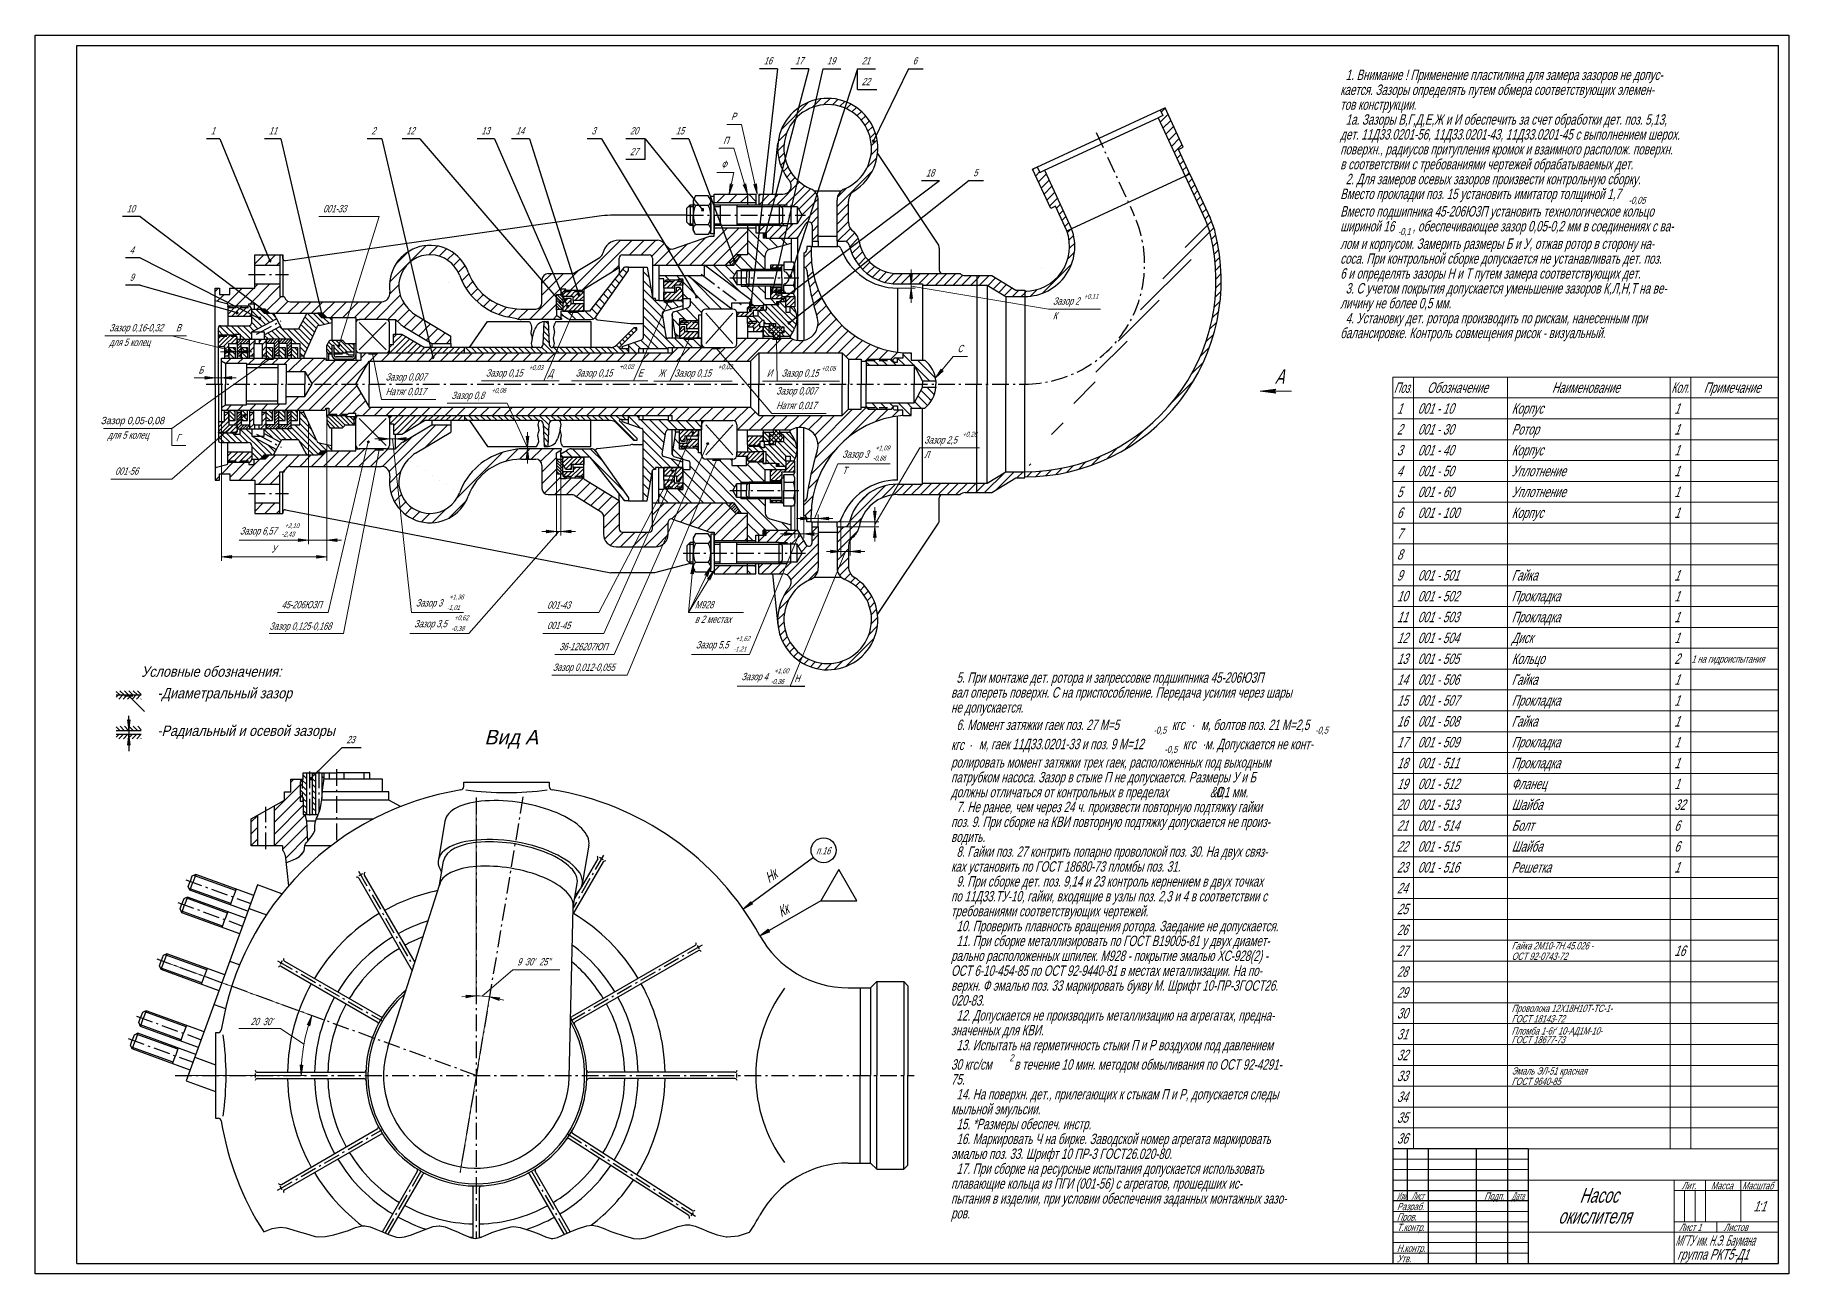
# Model space of a CAD drawing. Extents: x 0 to 841, y 0 to 594.
import ezdxf

# ---------------------------------------------------------------- set-up
doc = ezdxf.new("R2010")
doc.units = 0
doc.header["$MEASUREMENT"] = 0
for name, pattern in [('K5LT32768', [0]), ('K5LT_AXLED', [13, 8, -2, 1, -2]), ('K5LT_BASIC', [0]), ('K5LT_DASHED', [6, 4, -2]), ('K5LT_THIN', [0]), ('K5LT_THIN_INCLUDED_TO_HATCHING', [0])]:
    doc.linetypes.add(name, pattern=pattern)
for name, color, linetype in [('LAYER0VIEW0', 7, 'Continuous'), ('LAYER1VIEW0', 7, 'Continuous'), ('LAYER2VIEW0', 7, 'Continuous')]:
    doc.layers.add(name, color=color, linetype=linetype)
doc.styles.add('K5_DIMSTYLE', font='win_eskd.shx', dxfattribs={"width": 0.7, "oblique": 15, "bigfont": 'b_eskd.shx'})
doc.styles.add('K5_TEXTSTYLE', font='win_eskd.shx', dxfattribs={"width": 0.7, "oblique": 15, "bigfont": 'b_eskd.shx'})
doc.styles.get("Standard").update_dxf_attribs({"font": 'cad2win.shx', "width": 0.9, "oblique": 15})
doc.dimstyles.new('K5_DIMSTYLE34', dxfattribs={"dimtxt": 3.5, "dimasz": 1, "dimexe": 2, "dimexo": 0, "dimgap": 1, "dimtad": 1, "dimtxsty": 'K5_DIMSTYLE', "dimblk1": 'K5_INSIDE', "dimblk2": 'K5_INSIDE', "dimsah": 1, "dimcen": 5, "dimdle": 5, "dimclrd": 7, "dimclre": 7, "dimclrt": 7, "dimadec": 0, "dimazin": 0, "dimtfac": 0.666, "dimtdec": 4, "dimtmove": 0, "dimatfit": 3, "dimfxl": 0, "dimtvp": 1, "dimtolj": 1, "dimtzin": 0, "dimarcsym": 0})
pattern_1 = [(45, (0, 0), (-1.4142136, 1.4142136), [])]
pattern_2 = [(45, (0, 0), (-1.06066, 1.06066), [])]
pattern_3 = [(45, (0, 0), (-0.7071068, 0.7071068), [])]
pattern_4 = [(-45, (0, 0), (1.06066, 1.06066), [])]
pattern_5 = [(-45, (0, 0), (1.4142136, 1.4142136), [])]
pattern_6 = [(-45, (0, 0), (2.12132, 2.12132), [])]
pattern_7 = [(-45, (0, 0), (0.7071068, 0.7071068), [])]
pattern_8 = [(-45, (0, 0), (2.828427, 2.828427), [])]
pattern_9 = [(45, (0, 0), (-2.828427, 2.828427), [])]
pattern_10 = [(45, (0, 0), (-1.06066, 1.06066), []), (135, (0, 0), (-1.06066, -1.06066), [])]
pattern_11 = [(45, (0, 0), (-2.12132, 2.12132), [])]

msp = doc.modelspace()

# ---------------------------------------------------------------- texts
at = {"layer": 'LAYER0VIEW0', "color": 7, "lineweight": 0, "style": 'K5_TEXTSTYLE', "oblique": 20}
for s, height, width, p in [('Лит.', 3.5, 0.7, (789.518, 40.577)), ('Масса', 3.5, 0.7, (803.597, 40.577)), ('Масштаб', 3.5, 0.684163, (818.581, 40.577)), ('Изм.', 3.5, 0.38971, (653, 35.577)), ('Разраб.', 3.5, 0.7, (653, 30.577)), ('Лист', 3.5, 0.460914, (660, 35.577)), ('Подп.', 3.5, 0.7, (694.851, 35.577)), ('Дата', 3.5, 0.460914, (708, 35.577)), ('Насос', 7, 0.7, (740.561, 34.148)), ('1', 5, 0.7, (823.917, 29.967)), (':1', 5, 0.7, (826.033, 29.967)), ('Пров.', 3.5, 0.7, (653, 25.577)), ('окислителя', 7, 0.7, (730.282, 24.158)), ('Т.контр.', 3.5, 0.7, (653, 20.577)), ('МГТУ им. Н.Э. Баумана', 5, 0.5, (786.5, 13.535)), (' Лист 1', 3.5, 0.7, (787.337, 20.577)), (' Листов  ', 3.5, 0.7, (808.679, 20.577)), ('Утв.', 3.5, 0.7, (653, 5.577)), ('Н.контр.', 3.5, 0.7, (653, 10.577)), ('группа РКТ5-Д1', 5, 0.7, (787.385, 6.889))]:
    msp.add_text(s, height=height, dxfattribs=dict(at, width=width)).set_placement(p)
at = {"layer": 'LAYER1VIEW0', "color": 7, "lineweight": 0, "style": 'K5_TEXTSTYLE', "oblique": 20, "width": 0.7}
for s, height, p in [('Р', 3.5, (333.661, 553.251)), ('П', 3.5, (329.918, 541.78)), ('Ф', 3.5, (328.899, 530.183)), ('001-33', 3.5, (138.047, 509.015)), ('Зазор 2', 3.5, (487.999, 464.725)), ('+0,11', 2.3333, (502.87, 467.541)), ('Зазор 0,16-0,32', 3.5, (35.516, 451.926)), ('В', 3.5, (67.524, 451.926)), ('К', 3.5, (487.999, 457.73)), ('для 5 колец', 3.5, (35.516, 444.931)), ('С', 3.5, (442.268, 441.945)), ('Б', 3.5, (78.28, 431.69)), ('Зазор 0,007', 3.5, (168.063, 428.358)), ('Зазор 0,15', 3.5, (216.11, 430.26)), ('+0,03', 2.3333, (236.697, 433.463)), ('Д', 3.5, (245.95, 430.26)), ('Зазор 0,15', 3.5, (259.179, 430.26)), ('+0,03', 2.3333, (280.052, 433.848)), ('Е', 3.5, (289.019, 430.26)), ('Ж', 3.5, (298.776, 430.2)), ('Зазор 0,15', 3.5, (306.429, 430.2)), ('+0,03', 2.3333, (327.386, 433.759)), ('И', 3.5, (350.817, 430.2)), ('Зазор 0,15', 3.5, (357.914, 430.2)), ('+0,05', 2.3333, (376.953, 433.017)), ('Натяг 0,017', 3.5, (168.063, 421.358)), ('Зазор 0,8', 3.5, (199.621, 419.523)), ('+0,06', 2.3333, (218.789, 422.46)), ('Зазор 0,007', 3.5, (355.335, 421.654)), ('Натяг 0,017', 3.5, (355.335, 414.654)), ('для 5 колец', 3.5, (34.776, 400.444)), ('+0,26', 2.3333, (444.704, 401.482)), ('Г', 3.5, (67.524, 399.254)), ('+1,09', 2.3333, (402.904, 394.863)), ('Зазор 2,5', 3.5, (426.315, 398.137)), ('Зазор 3', 3.5, (387.004, 391.335)), ('Т', 3.5, (387.004, 383.484)), ('-0,86', 2.3333, (401.675, 390.003)), ('Л', 3.5, (426.315, 391.142)), ('001-56', 3.5, (38.294, 383.192)), ('Зазор 6,57', 3.5, (98.157, 354.522)), ('-2,43', 2.3333, (118.159, 353.568)), ('+2,10', 2.3333, (119.626, 357.598)), ('У', 3.5, (113.329, 345.912)), ('45-206Ю3П', 3.5, (118.167, 319.153)), ('Зазор 3', 3.5, (182.542, 320.009)), ('-1,01', 2.3333, (197.437, 318.324)), ('+1,36', 2.3333, (198.55, 323.414)), ('001-43', 3.5, (245.51, 318.993)), (' М928', 3.5, (315.361, 319.153)), ('Зазор 0,125-0,168', 3.5, (112.32, 308.871)), ('Зазор 3,5', 3.5, (181.753, 310.039)), ('+0,62', 2.3333, (200.919, 313.444)), ('001-45', 3.5, (245.474, 309.183)), (' в 2 местах', 3.5, (315.361, 312.158)), ('-0,38', 2.3333, (199.57, 308.353)), ('Зазор 5,5', 3.5, (316.812, 299.91)), ('+1,62', 2.3333, (335.874, 303.452)), ('36-126207ЮП', 3.5, (251.306, 299.054)), ('-1,21', 2.3333, (334.803, 298.498)), ('Зазор 0,012-0,055', 3.5, (248.192, 289.147)), ('Зазор 4', 3.5, (338.672, 284.678)), ('+1,00', 2.3333, (354.422, 287.973)), ('-0,36', 2.3333, (352.795, 282.906))]:
    msp.add_text(s, height=height, dxfattribs=at).set_placement(p)
at = {"layer": 'LAYER1VIEW0', "color": 7, "lineweight": 0}
for s, oblique, width, p in [('Зазор 0,05-0,08', 15, 0.9, (31.408, 407.439)), ('9', 20, 0.7, (231.12, 147.931)), ("30'", 20, 0.7, (234.824, 147.931)), ("25''", 20, 0.7, (241.677, 147.931)), ('20', 20, 0.7, (103.277, 119.287)), ("30'", 20, 0.7, (109.185, 119.28))]:
    msp.add_text(s, height=3.5, dxfattribs=dict(at, oblique=oblique, width=width)).set_placement(p)
at = {"layer": 'LAYER2VIEW0', "color": 7, "oblique": 15}
for s, height, width, p in [('  1. Внимание ! Применение пластилина для замера зазоров не допус-', 5, 0.7, (625.86, 572.438)), ('кается. Зазоры определять путем обмера соответствующих элемен-', 5, 0.7, (625.86, 565.302)), ('тов конструкции.', 5, 0.7, (625.86, 558.166)), ('  1а. Зазоры В,Г,Д,Е,Ж и И обеспечить за счет обработки дет. поз. 5,13,', 5, 0.7, (625.86, 551.031)), ('дет. 11Д33.0201-56, 11Д33.0201-43, 11Д33.0201-45 с выполнением шерох.', 5, 0.7, (625.86, 543.895)), ('поверхн., радиусов притупления кромок и взаимного располож. поверхн.', 5, 0.7, (625.86, 536.759)), ('в соответствии с требованиями чертежей обрабатываемых дет.', 5, 0.7, (625.86, 529.623)), ('  2. Для замеров осевых зазоров произвести контрольную сборку. ', 5, 0.7, (625.86, 522.487)), ('Вместо прокладки поз. 15 установить имитатор толщиной 1,7', 5, 0.7, (625.86, 515.352)), ('шириной 16', 5, 0.7, (625.86, 499.857)), ('Вместо подшипника 45-206Ю3П установить технологическое кольцо ', 5, 0.7, (625.86, 506.993)), (', обеспечивающее зазор 0,05-0,2 мм в соединениях с ва-', 5, 0.7, (660.525, 499.857)), ('лом и корпусом. Замерить размеры Б и У, отжав ротор в сторону на-', 5, 0.7, (625.86, 491.499)), ('-0,1', 3.3333, 0.7, (653.475, 498.123)), ('соса. При контрольной сборке допускается не устанавливать дет. поз.', 5, 0.7, (625.86, 484.363)), ('6 и определять зазоры Н и Т путем замера соответствующих дет.', 5, 0.7, (625.86, 477.227)), ('  3. С учетом покрытия допускается уменьшение зазоров К,Л,Н,Т на ве-', 5, 0.7, (625.86, 470.091)), ('личину не более 0,5 мм.', 5, 0.7, (625.86, 462.956)), ('  4. Установку дет. ротора производить по рискам, нанесенным при ', 5, 0.7, (625.86, 455.82)), ('балансировке. Контроль совмещения рисок - визуальный.', 5, 0.7, (625.86, 448.684)), ('Условные обозначения:', 5, 0.9, (50.945, 286.313)), ('  5. При монтаже дет. ротора и запрессовке подшипника 45-206Ю3П', 5, 0.7, (439.232, 283.447)), ('-Диаметральный зазор', 5, 0.9, (58.633, 275.96)), ('вал опереть поверхн. С на приспособление. Передача усилия через шары', 5, 0.7, (439.232, 276.311)), ('не допускается.', 5, 0.7, (439.232, 269.175)), ('-Радиальный и осевой зазоры', 5, 0.9, (58.633, 257.956)), ('  6. Момент затяжки гаек поз. 27 М=5', 5, 0.7, (439.232, 260.784)), ('-0,5', 3.3333, 0.7, (536.3, 259.05)), (' кгс', 5, 0.7, (543.791, 260.784)), ('·', 5, 0.7, (554.242, 260.784)), ('м, болтов поз. 21 М=2,5', 5, 0.7, (559.116, 260.784)), ('кгс', 5, 0.7, (439.232, 251.17)), ('·', 5, 0.7, (447.566, 251.17)), ('м, гаек 11Д33.0201-33 и поз. 9 М=12', 5, 0.7, (452.583, 251.565)), ('-0,5', 3.3333, 0.7, (541.582, 249.831)), (' кгс', 5, 0.7, (549.073, 251.565)), ('·', 5, 0.7, (559.524, 251.565)), ('м. Допускается не конт-', 5, 0.7, (560.98, 251.565)), ('ролировать момент затяжки трех гаек, расположенных под выходным', 5, 0.7, (439.232, 242.811)), ('патрубком насоса. Зазор в стыке П не допускается. Размеры У и Б ', 5, 0.7, (439.232, 235.676)), ('должны отличаться от контрольных в пределах ', 5, 0.7, (439.232, 228.54)), ('&D', 5, 0.7, (563.321, 228.54)), ('0,1 мм.', 5, 0.7, (566.099, 228.54)), ('поз. 9. При сборке на КВИ повторную подтяжку допускается не произ-', 5, 0.7, (439.232, 214.268)), ('  7. Не ранее, чем через 24 ч. произвести повторную подтяжку гайки ', 5, 0.7, (439.232, 221.404)), ('водить.', 5, 0.7, (439.232, 207.132)), ('  8. Гайки поз. 27 контрить попарно проволокой поз. 30. На двух связ-', 5, 0.7, (439.232, 199.997)), ('ках установить по ГОСТ 18680-73 пломбы поз. 31.', 5, 0.7, (439.232, 192.861)), ('  9. При сборке дет. поз. 9,14 и 23 контроль кернением в двух точках ', 5, 0.7, (439.232, 185.725)), ('по 11Д33.ТУ-10, гайки, входящие в узлы поз. 2,3 и 4 в соответствии с ', 5, 0.7, (439.232, 178.589)), ('требованиями соответствующих чертежей.', 5, 0.7, (439.232, 171.453)), ('  10. Проверить плавность вращения ротора. Заедание не допускается.', 5, 0.7, (439.232, 164.318)), ('  11. При сборке металлизировать по ГОСТ В19005-81 у двух диамет-', 5, 0.7, (439.232, 157.182)), ('рально расположенных шпилек. М928 - покрытие эмалью ХС-928(2) - ', 5, 0.7, (439.232, 150.046)), ('ОСТ 6-10-454-85 по ОСТ 92-9440-81 в местах металлизации. На по-', 5, 0.7, (439.232, 142.91)), ('верхн. Ф эмалью поз. 33 маркировать букву М. Шрифт 10-ПР-3ГОСТ26.', 5, 0.7, (439.232, 135.774)), ('020-83.', 5, 0.7, (439.232, 128.639)), ('  12. Допускается не производить металлизацию на агрегатах, предна-', 5, 0.7, (439.232, 121.503)), ('значенных для КВИ.', 5, 0.7, (439.232, 114.367)), ('  13. Испытать на герметичность стыки П и Р воздухом под давлением', 5, 0.7, (439.232, 107.231)), ('30 кгс/см', 5, 0.7, (439.232, 97.939)), ('2', 3.333, 0.7, (467.223, 101.962)), (' в течение 10 мин. методом обмыливания по ОСТ 92-4291-', 5, 0.7, (468.209, 97.939)), ('75.', 5, 0.7, (439.232, 90.804)), ('  14. На поверхн. дет., прилегающих к стыкам П и Р, допускается следы', 5, 0.7, (439.232, 83.668)), ('мыльной эмульсии.', 5, 0.7, (439.232, 76.532)), ('  15. *Размеры обеспеч. инстр.', 5, 0.7, (439.232, 69.396)), ('  16. Маркировать Ч на бирке. Заводской номер агрегата маркировать ', 5, 0.7, (439.232, 62.26)), ('эмалью поз. 33. Шрифт 10 ПР-3 ГОСТ26.020-80.  ', 5, 0.7, (439.232, 55.125)), ('  17. При сборке на ресурсные испытания допускается использовать ', 5, 0.7, (439.232, 47.989)), ('плавающие кольца из ПГИ (001-56) с агрегатов, прошедших ис-', 5, 0.7, (439.232, 40.853)), ('пытания в изделии, при условии обеспечения заданных монтажных зазо-', 5, 0.7, (439.232, 33.717)), ('ров.', 5, 0.7, (439.232, 26.581))]:
    msp.add_text(s, height=height, dxfattribs=dict(at, width=width)).set_placement(p)
at = {"layer": 'LAYER2VIEW0', "color": 7, "style": 'K5_TEXTSTYLE', "oblique": 20, "width": 0.7}
for s, p in [('-0,05', (764.02, 513.105)), ('-0,5', (613.74, 259.05))]:
    msp.add_text(s, height=3.3333, dxfattribs=at).set_placement(p)
at = {"layer": 'LAYER2VIEW0', "color": 7, "lineweight": 0, "style": 'K5_TEXTSTYLE', "oblique": 20}
for s, height, width, p in [('А', 7, 0.7, (594.465, 426.791)), ('Поз.', 5, 0.641077, (651.548, 422.467)), ('Обозначение', 5, 0.7, (667.465, 422.467)), ('Наименование', 5, 0.7, (727.312, 422.467)), ('Кол.', 5, 0.630363, (784.572, 422.467)), ('Примечание', 5, 0.7, (800.091, 422.467)), ('1', 5, 0.7, (653, 412.467)), ('001 - 10', 5, 0.7, (663.002, 412.467)), ('Корпус', 5, 0.7, (708.002, 412.467)), ('1', 5, 0.7, (786.002, 412.467)), ('2', 5, 0.7, (653, 402.467)), ('001 - 30', 5, 0.7, (663.002, 402.467)), ('Ротор', 5, 0.7, (708.002, 402.467)), ('1', 5, 0.7, (786.002, 402.467)), ('3', 5, 0.7, (653, 392.467)), ('001 - 40', 5, 0.7, (663.002, 392.467)), ('Корпус', 5, 0.7, (708.002, 392.467)), ('1', 5, 0.7, (786.002, 392.467)), ('4', 5, 0.7, (653, 382.467)), ('001 - 50', 5, 0.7, (663.002, 382.467)), ('Уплотнение', 5, 0.7, (708.002, 382.467)), ('1', 5, 0.7, (786.002, 382.467)), ('5', 5, 0.7, (653, 372.467)), ('001 - 60', 5, 0.7, (663.002, 372.467)), ('Уплотнение', 5, 0.7, (708.002, 372.467)), ('1', 5, 0.7, (786.002, 372.467)), ('6', 5, 0.7, (653, 362.467)), ('001 - 100', 5, 0.7, (663.002, 362.467)), ('Корпус', 5, 0.7, (708.002, 362.467)), ('1', 5, 0.7, (786.002, 362.467)), ('7', 5, 0.7, (653, 352.467)), ('8', 5, 0.7, (653, 342.467)), ('9', 5, 0.7, (653, 332.467)), ('001 - 501', 5, 0.7, (663.002, 332.467)), ('Гайка', 5, 0.7, (708.002, 332.467)), ('1', 5, 0.7, (786.002, 332.467)), ('10', 5, 0.7, (653, 322.467)), ('001 - 502', 5, 0.7, (663.002, 322.467)), ('Прокладка', 5, 0.7, (708.002, 322.467)), ('1', 5, 0.7, (786.002, 322.467)), ('11', 5, 0.7, (653, 312.467)), ('001 - 503', 5, 0.7, (663.002, 312.467)), ('Прокладка', 5, 0.7, (708.002, 312.467)), ('1', 5, 0.7, (786.002, 312.467)), ('12', 5, 0.7, (653, 302.467)), ('001 - 504', 5, 0.7, (663.002, 302.467)), ('Диск', 5, 0.7, (708.002, 302.467)), ('1', 5, 0.7, (786.002, 302.467)), ('13', 5, 0.7, (653, 292.467)), ('001 - 505', 5, 0.7, (663.002, 292.467)), ('Кольцо', 5, 0.7, (708.002, 292.467)), ('2', 5, 0.7, (786.002, 292.467)), ('1 на гидроиспытания', 3.5, 0.7, (794.206, 293.077)), ('14', 5, 0.7, (653, 282.467)), ('001 - 506', 5, 0.7, (663.002, 282.467)), ('Гайка', 5, 0.7, (708.002, 282.467)), ('1', 5, 0.7, (786.002, 282.467)), ('001 - 507', 5, 0.7, (663.002, 272.467)), ('15', 5, 0.7, (653, 272.467)), ('Прокладка', 5, 0.7, (708.002, 272.467)), ('1', 5, 0.7, (786.002, 272.467)), ('16', 5, 0.7, (653, 262.467)), ('001 - 508', 5, 0.7, (663.002, 262.467)), ('Гайка', 5, 0.7, (708.002, 262.467)), ('1', 5, 0.7, (786.002, 262.467)), ('17', 5, 0.7, (653, 252.467)), ('001 - 509', 5, 0.7, (663.002, 252.467)), ('Прокладка', 5, 0.7, (708.002, 252.467)), ('1', 5, 0.7, (786.002, 252.467)), ('18', 5, 0.7, (653, 242.467)), ('001 - 511', 5, 0.7, (663.002, 242.467)), ('Прокладка', 5, 0.7, (708.002, 242.467)), ('1', 5, 0.7, (786.002, 242.467)), ('19', 5, 0.7, (653, 232.467)), ('001 - 512', 5, 0.7, (663.002, 232.467)), ('Фланец', 5, 0.7, (708.002, 232.467)), ('1', 5, 0.7, (786.002, 232.467)), ('20', 5, 0.683078, (653, 222.467)), ('001 - 513', 5, 0.7, (663.002, 222.467)), ('Шайба', 5, 0.7, (708.002, 222.467)), ('32', 5, 0.7, (786.002, 222.467)), ('21', 5, 0.7, (653, 212.467)), ('001 - 514', 5, 0.7, (663.002, 212.467)), ('Болт', 5, 0.7, (708.002, 212.467)), ('6', 5, 0.7, (786.002, 212.467)), ('22', 5, 0.683078, (653, 202.467)), ('001 - 515', 5, 0.7, (663.002, 202.467)), ('Шайба', 5, 0.7, (708.002, 202.467)), ('6', 5, 0.7, (786.002, 202.467)), ('23', 5, 0.7, (653, 192.467)), ('001 - 516', 5, 0.7, (663.002, 192.467)), ('Решетка', 5, 0.7, (708.002, 192.467)), ('1', 5, 0.7, (786.002, 192.467)), ('24', 5, 0.683078, (653, 182.467)), ('25', 5, 0.7, (653, 172.467)), ('26', 5, 0.683078, (653, 162.467)), ('27', 5, 0.683078, (653, 152.467)), ('Гайка 2М10-7Н.45.026 -', 3.5, 0.7, (708.002, 155.579)), ('ОСТ 92-0743-72', 3.5, 0.7, (708.002, 150.574)), ('16', 5, 0.7, (786.002, 152.467)), ('28', 5, 0.683078, (653, 142.467)), ('29', 5, 0.683078, (653, 132.467)), ('30', 5, 0.7, (653, 122.467)), ('Проволока 12Х18Н10Т-ТС-1-', 3.5, 0.7, (708.002, 125.579)), ('Пломба 1-6', 3.5, 0.7, (708.002, 114.768)), ('ГОСТ 18143-72', 3.5, 0.7, (708.002, 120.574)), ('ґ', 3.5, 0.7, (727.356, 114.768)), ('10-АД1М-10-', 3.5, 0.7, (730.227, 114.768)), ('31', 5, 0.7, (653, 112.467)), ('ГОСТ 18677-73', 3.5, 0.7, (708.002, 110.574)), ('32', 5, 0.7, (653, 102.467)), ('33', 5, 0.7, (653, 92.467)), ('ГОСТ 9640-85', 3.5, 0.7, (708.002, 90.574)), ('Эмаль ЭЛ-51 красная', 3.5, 0.7, (708.002, 95.579)), ('34', 5, 0.7, (653, 82.467)), ('35', 5, 0.7, (653, 72.467)), ('36', 5, 0.7, (653, 62.467))]:
    msp.add_text(s, height=height, dxfattribs=dict(at, width=width)).set_placement(p)
at = {"layer": 'LAYER2VIEW0', "color": 7, "oblique": 15}
msp.add_text('Вид А', height=7, dxfattribs=at).set_placement((215.421, 253.851))

# ---------------------------------------------------------------- blocks, each defined once
blk = doc.blocks.new('*U22')
at = {"layer": 'LAYER0VIEW0', "color": 5, "linetype": 'K5LT_BASIC'}
for p, q in [((-16, 46), (-16, 33)), ((-1.5, 47.5), (-14.5, 47.5)), ((0, 33), (0, 46)), ((-14.5, 31.5), (-1.5, 31.5)), ((-16, -13), (-16, 0)), ((-14.5, 1.5), (-1.5, 1.5)), ((0, 0), (0, -13)), ((-1.5, -14.5), (-14.5, -14.5))]:
    blk.add_line(p, q, dxfattribs=at)
at = {"layer": 'LAYER0VIEW0', "color": 7, "linetype": 'K5LT_THIN'}
for p, q in [((-1.5, 33), (-14.5, 46)), ((-1.5, 46), (-14.5, 33)), ((-1.5, 0), (-14.5, -13)), ((-1.5, -13), (-14.5, 0))]:
    blk.add_line(p, q, dxfattribs=at)
at = {"layer": 'LAYER0VIEW0', "color": 5, "linetype": 'K5LT_BASIC'}
for centre, start, end in [((-14.5, 46), 90, 180), ((-1.5, 46), 0, 90), ((-14.5, 33), 180, 270), ((-1.5, 33), 270, 0), ((-14.5, 0), 90, 180), ((-1.5, 0), 0, 90), ((-14.5, -13), 180, 270), ((-1.5, -13), 270, 0)]:
    blk.add_arc(centre, 1.5, start, end, dxfattribs=at)
blk = doc.blocks.new('*U23')
at = {"layer": 'LAYER0VIEW0', "color": 5, "linetype": 'K5LT_BASIC'}
for p, q in [((-17, 53.5), (-17, 39)), ((-2, 55.5), (-15, 55.5)), ((0, 39), (0, 53.5)), ((-15, 37), (-2, 37)), ((-17, -14.5), (-17, 0)), ((-15, 2), (-2, 2)), ((0, 0), (0, -14.5)), ((-2, -16.5), (-15, -16.5))]:
    blk.add_line(p, q, dxfattribs=at)
at = {"layer": 'LAYER0VIEW0', "color": 7, "linetype": 'K5LT_THIN'}
for p, q in [((-2, 39), (-15, 53.5)), ((-2, 53.5), (-15, 39)), ((-2, 0), (-15, -14.5)), ((-2, -14.5), (-15, 0))]:
    blk.add_line(p, q, dxfattribs=at)
at = {"layer": 'LAYER0VIEW0', "color": 5, "linetype": 'K5LT_BASIC'}
for centre, start, end in [((-15, 53.5), 90, 180), ((-2, 53.5), 0, 90), ((-15, 39), 180, 270), ((-2, 39), 270, 0), ((-15, 0), 90, 180), ((-2, 0), 0, 90), ((-15, -14.5), 180, 270), ((-2, -14.5), 270, 0)]:
    blk.add_arc(centre, 2, start, end, dxfattribs=at)
blk = doc.blocks.new('*U24')
at = {"layer": 'LAYER0VIEW0', "color": 5, "linetype": 'K5LT_BASIC'}
for p, q in [((0, 9), (-1.6, 9)), ((-1.6, 9), (-1.6, 0)), ((0, 0), (0, 9)), ((-1.6, -9), (-1.6, 0)), ((0, 0), (0, -9)), ((0, -9), (-1.6, -9))]:
    blk.add_line(p, q, dxfattribs=at)
blk = doc.blocks.new('*U25')
at = {"layer": 'LAYER0VIEW0', "color": 5, "linetype": 'K5LT_BASIC'}
for p, q in [((-7.25, 9.24), (-8.4, 7.25)), ((-1.15, 9.24), (-7.25, 9.24)), ((0, 7.25), (-1.15, 9.24)), ((-8.4, 7.25), (-8.4, 0)), ((-8.4, -7.25), (-8.4, 0)), ((-1.15, 4.62), (-7.25, 4.62)), ((0, 0), (0, 7.25)), ((0, 0), (0, -7.25)), ((-7.25, -9.24), (-8.4, -7.25)), ((-1.15, -4.62), (-7.25, -4.62)), ((0, -7.25), (-1.15, -9.24)), ((-1.15, -9.24), (-7.25, -9.24))]:
    blk.add_line(p, q, dxfattribs=at)
for centre, radius, start, end in [((-6.02, 6.67), 2.4, 139.00799, 238.98055), ((1.47, 0), 9.87, 152.09469, 180), ((1.47, 0), 9.87, 180, 207.90531), ((-2.38, 6.67), 2.4, 301.01945, 40.99201), ((-9.87, 0), 9.87, 0, 27.90531), ((-9.87, 0), 9.87, 332.09469, 0), ((-6.02, -6.67), 2.4, 121.01945, 220.99201), ((-2.38, -6.67), 2.4, 319.00799, 58.98055)]:
    blk.add_arc(centre, radius, start, end, dxfattribs=at)
blk = doc.blocks.new('*U26')
at = {"layer": 'LAYER0VIEW0', "color": 5, "linetype": 'K5LT_BASIC'}
for p, q in [((0, 6.8), (1.6, 8.4)), ((0, 0), (0, 6.8)), ((1.6, -1.6), (0, 0)), ((1.6, 8.4), (3.1, 8.4)), ((1.6, 8.4), (1.6, -1.6)), ((13.1, 8.4), (44.4, 8.4)), ((16, 8.4), (16, -1.6)), ((24, 8.4), (24, -1.6)), ((44.4, 8.4), (46, 6.8)), ((44.4, 8.4), (44.4, -1.6)), ((46, 0), (44.4, -1.6)), ((46, 6.8), (46, 0)), ((3.1, -1.6), (1.6, -1.6)), ((44.4, -1.6), (13.1, -1.6))]:
    blk.add_line(p, q, dxfattribs=at)
at = {"layer": 'LAYER0VIEW0', "color": 7, "linetype": 'K5LT_THIN'}
for p, q in [((0.79, 7.59), (3.1, 7.59)), ((13.1, 7.59), (16, 7.59)), ((24, 7.59), (45.21, 7.59)), ((0.79, -0.79), (3.1, -0.79)), ((13.1, -0.79), (16, -0.79)), ((24, -0.79), (45.21, -0.79))]:
    blk.add_line(p, q, dxfattribs=at)
blk = doc.blocks.new('*U27')
at = {"layer": 'LAYER0VIEW0', "color": 5, "linetype": 'K5LT_BASIC'}
for p, q in [((0, 9), (-1.6, 9)), ((-1.6, 9), (-1.6, 0)), ((0, 0), (0, 9)), ((-1.6, -9), (-1.6, 0)), ((0, 0), (0, -9)), ((0, -9), (-1.6, -9))]:
    blk.add_line(p, q, dxfattribs=at)
blk = doc.blocks.new('*U28')
at = {"layer": 'LAYER0VIEW0', "color": 5, "linetype": 'K5LT_BASIC'}
for p, q in [((-7.25, 9.24), (-8.4, 7.25)), ((-1.15, 9.24), (-7.25, 9.24)), ((0, 7.25), (-1.15, 9.24)), ((-8.4, 7.25), (-8.4, 0)), ((-8.4, -7.25), (-8.4, 0)), ((-1.15, 4.62), (-7.25, 4.62)), ((0, 0), (0, 7.25)), ((0, 0), (0, -7.25)), ((-7.25, -9.24), (-8.4, -7.25)), ((-1.15, -4.62), (-7.25, -4.62)), ((0, -7.25), (-1.15, -9.24)), ((-1.15, -9.24), (-7.25, -9.24))]:
    blk.add_line(p, q, dxfattribs=at)
for centre, radius, start, end in [((-6.02, 6.67), 2.4, 139.00799, 238.98055), ((1.47, 0), 9.87, 152.09469, 180), ((1.47, 0), 9.87, 180, 207.90531), ((-2.38, 6.67), 2.4, 301.01945, 40.99201), ((-9.87, 0), 9.87, 0, 27.90531), ((-9.87, 0), 9.87, 332.09469, 0), ((-6.02, -6.67), 2.4, 121.01945, 220.99201), ((-2.38, -6.67), 2.4, 319.00799, 58.98055)]:
    blk.add_arc(centre, radius, start, end, dxfattribs=at)
blk = doc.blocks.new('*U29')
at = {"layer": 'LAYER0VIEW0', "color": 5, "linetype": 'K5LT_BASIC'}
for p, q in [((-21.9, 4), (-23.3, 2.6)), ((-23.3, 2.6), (-23.3, 0)), ((-23.3, -2.6), (-23.3, 0)), ((-6.3, 4), (-21.9, 4)), ((-21.9, 4), (-21.9, 0)), ((-21.9, -4), (-21.9, 0)), ((-0.77, 7.51), (-5.3, 7.51)), ((-5.3, 7.51), (-5.3, 3.46)), ((-0.77, 3.75), (-5.3, 3.75)), ((0, 6.18), (-0.77, 7.51)), ((0, 0), (0, 6.18)), ((0, 0), (0, -6.18)), ((-21.9, -4), (-23.3, -2.6)), ((-6.3, -4), (-21.9, -4)), ((-5.3, -7.51), (-5.3, -3.32)), ((-0.77, -3.75), (-5.3, -3.75)), ((-0.77, -7.51), (-5.3, -7.51)), ((0, -6.18), (-0.77, -7.51))]:
    blk.add_line(p, q, dxfattribs=at)
at = {"layer": 'LAYER0VIEW0', "color": 7, "linetype": 'K5LT_THIN'}
for p, q in [((-6.3, 3.32), (-22.57, 3.32)), ((-6.3, -3.32), (-22.57, -3.32))]:
    blk.add_line(p, q, dxfattribs=at)
at = {"layer": 'LAYER0VIEW0', "color": 5, "linetype": 'K5LT_BASIC'}
for centre, radius, start, end in [((-2.43, 5.53), 2.43, 313.04821, 32.769), ((-9.55, 0), 9.55, 0, 23.13732), ((-9.55, 0), 9.55, 336.86268, 0), ((-2.43, -5.53), 2.43, 327.231, 46.95179)]:
    blk.add_arc(centre, radius, start, end, dxfattribs=at)
blk = doc.blocks.new('*U30')
at = {"layer": 'LAYER0VIEW0', "color": 5, "linetype": 'K5LT_BASIC'}
for p, q in [((-21.9, 4), (-23.3, 2.6)), ((-23.3, 2.6), (-23.3, 0)), ((-23.3, -2.6), (-23.3, 0)), ((-6.3, 4), (-21.9, 4)), ((-21.9, 4), (-21.9, 0)), ((-21.9, -4), (-21.9, 0)), ((-0.77, 7.51), (-5.3, 7.51)), ((-5.3, 7.51), (-5.3, 0)), ((-0.77, 3.75), (-5.3, 3.75)), ((-5.3, -7.51), (-5.3, 0)), ((0, 6.18), (-0.77, 7.51)), ((0, 0), (0, 6.18)), ((0, 0), (0, -6.18)), ((-21.9, -4), (-23.3, -2.6)), ((-6.3, -4), (-21.9, -4)), ((-0.77, -3.75), (-5.3, -3.75)), ((-0.77, -7.51), (-5.3, -7.51)), ((0, -6.18), (-0.77, -7.51))]:
    blk.add_line(p, q, dxfattribs=at)
at = {"layer": 'LAYER0VIEW0', "color": 7, "linetype": 'K5LT_THIN'}
for p, q in [((-6.3, 3.32), (-22.57, 3.32)), ((-6.3, -3.32), (-22.57, -3.32))]:
    blk.add_line(p, q, dxfattribs=at)
at = {"layer": 'LAYER0VIEW0', "color": 5, "linetype": 'K5LT_BASIC'}
for centre, radius, start, end in [((-2.43, 5.53), 2.43, 313.04821, 32.769), ((-9.55, 0), 9.55, 0, 23.13732), ((-9.55, 0), 9.55, 336.86268, 0), ((-2.43, -5.53), 2.43, 327.231, 46.95179)]:
    blk.add_arc(centre, radius, start, end, dxfattribs=at)
blk = doc.blocks.new('*U31')
at = {"layer": 'LAYER0VIEW0', "color": 5, "linetype": 'K5LT_BASIC'}
for p, q in [((1.6, 1.6), (0, 0)), ((0, 0), (0, -6.8)), ((1.6, -8.4), (1.6, 1.6)), ((3.1, 1.6), (1.6, 1.6)), ((44.4, 1.6), (13.1, 1.6)), ((16, -8.4), (16, 1.6)), ((24, -8.4), (24, 1.6)), ((46, 0), (44.4, 1.6)), ((44.4, -8.4), (44.4, 1.6)), ((46, -6.8), (46, 0)), ((0, -6.8), (1.6, -8.4)), ((1.6, -8.4), (3.1, -8.4)), ((13.1, -8.4), (44.4, -8.4)), ((44.4, -8.4), (46, -6.8))]:
    blk.add_line(p, q, dxfattribs=at)
at = {"layer": 'LAYER0VIEW0', "color": 7, "linetype": 'K5LT_THIN'}
for p, q in [((0.79, 0.79), (3.1, 0.79)), ((13.1, 0.79), (16, 0.79)), ((24, 0.79), (45.21, 0.79)), ((0.79, -7.59), (3.1, -7.59)), ((13.1, -7.59), (16, -7.59)), ((24, -7.59), (45.21, -7.59))]:
    blk.add_line(p, q, dxfattribs=at)
blk = doc.blocks.new('*U32')
at = {"layer": 'LAYER0VIEW0', "color": 5, "linetype": 'K5LT_BASIC'}
for p, q in [((-25.08, 17.64), (-26.87, 16.8)), ((-25.08, 17.64), (-26.45, 13.88)), ((2.74, 7.52), (-25.08, 17.64)), ((-28.65, 11.92), (-27.76, 14.36)), ((-27.81, 10.12), (-28.65, 11.92)), ((-27.81, 10.12), (-26.45, 13.88)), ((0, 0), (-27.81, 10.12)), ((-26.87, 16.8), (-27.76, 14.36)), ((-5.72, 10.6), (-7.09, 6.84)), ((-8.46, 3.08), (-7.09, 6.84))]:
    blk.add_line(p, q, dxfattribs=at)
at = {"layer": 'LAYER0VIEW0', "color": 7, "linetype": 'K5LT_THIN'}
for p, q in [((-5.95, 9.96), (-25.94, 17.24)), ((-8.23, 3.71), (-28.22, 10.99))]:
    blk.add_line(p, q, dxfattribs=at)
blk = doc.blocks.new('*U33')
at = {"layer": 'LAYER0VIEW0', "color": 5, "linetype": 'K5LT_BASIC'}
for p, q in [((-25.08, 17.64), (-26.87, 16.8)), ((-25.08, 17.64), (-26.45, 13.88)), ((2.74, 7.52), (-25.08, 17.64)), ((-28.65, 11.92), (-27.76, 14.36)), ((-27.81, 10.12), (-28.65, 11.92)), ((-27.81, 10.12), (-26.45, 13.88)), ((0, 0), (-27.81, 10.12)), ((-26.87, 16.8), (-27.76, 14.36)), ((-5.72, 10.6), (-7.09, 6.84)), ((-8.46, 3.08), (-7.09, 6.84))]:
    blk.add_line(p, q, dxfattribs=at)
at = {"layer": 'LAYER0VIEW0', "color": 7, "linetype": 'K5LT_THIN'}
for p, q in [((-5.95, 9.96), (-25.94, 17.24)), ((-8.23, 3.71), (-28.22, 10.99))]:
    blk.add_line(p, q, dxfattribs=at)
blk = doc.blocks.new('*U34')
at = {"layer": 'LAYER0VIEW0', "color": 5, "linetype": 'K5LT_BASIC'}
for p, q in [((-25.08, 17.64), (-26.87, 16.8)), ((-25.08, 17.64), (-26.45, 13.88)), ((2.74, 7.52), (-25.08, 17.64)), ((-28.65, 11.92), (-27.76, 14.36)), ((-27.81, 10.12), (-28.65, 11.92)), ((-27.81, 10.12), (-26.45, 13.88)), ((0, 0), (-27.81, 10.12)), ((-26.87, 16.8), (-27.76, 14.36)), ((-5.72, 10.6), (-7.09, 6.84)), ((-8.46, 3.08), (-7.09, 6.84))]:
    blk.add_line(p, q, dxfattribs=at)
at = {"layer": 'LAYER0VIEW0', "color": 7, "linetype": 'K5LT_THIN'}
for p, q in [((-5.95, 9.96), (-25.94, 17.24)), ((-8.23, 3.71), (-28.22, 10.99))]:
    blk.add_line(p, q, dxfattribs=at)
blk = doc.blocks.new('*U35')
at = {"layer": 'LAYER0VIEW0', "color": 5, "linetype": 'K5LT_BASIC'}
for p, q in [((-29.61, 9.29), (-30.5, 6.84)), ((-27.81, 10.12), (-29.61, 9.29)), ((-27.81, 10.12), (-29.18, 6.37)), ((0, 0), (-27.81, 10.12)), ((-31.39, 4.4), (-30.5, 6.84)), ((-30.55, 2.61), (-31.39, 4.4)), ((-30.55, 2.61), (-29.18, 6.37)), ((-2.74, -7.52), (-30.55, 2.61)), ((-8.46, 3.08), (-9.83, -0.68)), ((-11.19, -4.44), (-9.83, -0.68))]:
    blk.add_line(p, q, dxfattribs=at)
at = {"layer": 'LAYER0VIEW0', "color": 7, "linetype": 'K5LT_THIN'}
for p, q in [((-8.69, 2.44), (-28.68, 9.72)), ((-10.96, -3.81), (-30.95, 3.47))]:
    blk.add_line(p, q, dxfattribs=at)
blk = doc.blocks.new('*U36')
at = {"layer": 'LAYER0VIEW0', "color": 5, "linetype": 'K5LT_BASIC'}
for p, q in [((-29.61, 9.29), (-30.5, 6.84)), ((-27.81, 10.12), (-29.61, 9.29)), ((-27.81, 10.12), (-29.18, 6.37)), ((0, 0), (-27.81, 10.12)), ((-31.39, 4.4), (-30.5, 6.84)), ((-30.55, 2.61), (-31.39, 4.4)), ((-30.55, 2.61), (-29.18, 6.37)), ((-2.74, -7.52), (-30.55, 2.61)), ((-8.46, 3.08), (-9.83, -0.68)), ((-11.19, -4.44), (-9.83, -0.68))]:
    blk.add_line(p, q, dxfattribs=at)
at = {"layer": 'LAYER0VIEW0', "color": 7, "linetype": 'K5LT_THIN'}
for p, q in [((-8.69, 2.44), (-28.68, 9.72)), ((-10.96, -3.81), (-30.95, 3.47))]:
    blk.add_line(p, q, dxfattribs=at)
blk = doc.blocks.new('*L51')
at = {"layer": 'LAYER1VIEW0', "color": 7, "linetype": 'K5LT_THIN'}
for p, q in [((-46.06, 13.04), (-53.15, 13.04)), ((-46.06, 13.04), (0.29, -0.08)), ((0.45, 0.5), (-0.29, 0.08)), ((0, 0), (-0.29, 0.08)), ((-0.29, 0.08), (0.13, -0.66)), ((0.37, 0.21), (0, 0)), ((0, 0), (0.21, -0.37)), ((0.58, -0.16), (0.37, 0.21)), ((0.87, -0.25), (0.45, 0.5)), ((0.13, -0.66), (0.87, -0.25)), ((0.21, -0.37), (0.58, -0.16))]:
    blk.add_line(p, q, dxfattribs=at)
at = {"layer": 'LAYER1VIEW0', "color": 7, "style": 'K5_TEXTSTYLE', "oblique": 20, "width": 0.7}
blk.add_text('9', height=3.5, dxfattribs=at).set_placement((-51.15, 15.11))
blk = doc.blocks.new('*L52')
at = {"layer": 'LAYER1VIEW0', "color": 7, "linetype": 'K5LT_THIN'}
for p, q in [((-56.96, 28.9), (-64.06, 28.9)), ((-56.96, 28.9), (0.27, -0.14)), ((0.54, 0.4), (-0.27, 0.14)), ((0, 0), (-0.27, 0.14)), ((-0.27, 0.14), (0, -0.67)), ((0.4, 0.13), (0, 0)), ((0, 0), (0.13, -0.4)), ((0.54, -0.27), (0.4, 0.13)), ((0.8, -0.41), (0.54, 0.4)), ((0, -0.67), (0.8, -0.41)), ((0.13, -0.4), (0.54, -0.27))]:
    blk.add_line(p, q, dxfattribs=at)
at = {"layer": 'LAYER1VIEW0', "color": 7, "style": 'K5_TEXTSTYLE', "oblique": 20, "width": 0.7}
blk.add_text('4', height=3.5, dxfattribs=at).set_placement((-62.06, 30.97))
blk = doc.blocks.new('*L53')
at = {"layer": 'LAYER1VIEW0', "color": 7, "linetype": 'K5LT_THIN'}
for p, q in [((-59.62, 45.19), (-68.2, 45.19)), ((-59.62, 45.19), (0.24, -0.18)), ((0.6, 0.3), (-0.24, 0.18)), ((0, 0), (-0.24, 0.18)), ((-0.24, 0.18), (-0.12, -0.66)), ((0.42, 0.06), (0, 0)), ((0, 0), (0.06, -0.42)), ((0.48, -0.36), (0.42, 0.06)), ((0.72, -0.54), (0.6, 0.3)), ((-0.12, -0.66), (0.72, -0.54)), ((0.06, -0.42), (0.48, -0.36))]:
    blk.add_line(p, q, dxfattribs=at)
at = {"layer": 'LAYER1VIEW0', "color": 7, "style": 'K5_TEXTSTYLE', "oblique": 20, "width": 0.7}
blk.add_text('10', height=3.5, dxfattribs=at).set_placement((-66.2, 47.26))
blk = doc.blocks.new('*L54')
at = {"layer": 'LAYER1VIEW0', "color": 7, "linetype": 'K5LT_THIN'}
for p, q in [((-23.93, 58.21), (-30.28, 58.21)), ((-23.93, 58.21), (0.11, -0.28)), ((-0.11, 0.28), (-0.44, -0.51)), ((0, 0), (-0.16, -0.39)), ((0, 0), (-0.11, 0.28)), ((0.67, -0.05), (-0.11, 0.28)), ((0.39, -0.16), (0, 0)), ((-0.44, -0.51), (0.34, -0.83)), ((-0.16, -0.39), (0.23, -0.55)), ((0.23, -0.55), (0.39, -0.16)), ((0.34, -0.83), (0.67, -0.05))]:
    blk.add_line(p, q, dxfattribs=at)
at = {"layer": 'LAYER1VIEW0', "color": 7, "style": 'K5_TEXTSTYLE', "oblique": 20, "width": 0.7}
blk.add_text('1', height=3.5, dxfattribs=at).set_placement((-28.28, 60.29))
blk = doc.blocks.new('*L55')
at = {"layer": 'LAYER1VIEW0', "color": 7, "linetype": 'K5LT_THIN'}
for p, q in [((-19.51, 84.18), (-27.35, 84.18)), ((-19.51, 84.18), (0.07, -0.29)), ((-0.07, 0.29), (-0.52, -0.43)), ((0, 0), (-0.22, -0.36)), ((0, 0), (-0.07, 0.29)), ((0.65, -0.16), (-0.07, 0.29)), ((0.36, -0.22), (0, 0)), ((-0.52, -0.43), (0.2, -0.88)), ((-0.22, -0.36), (0.14, -0.58)), ((0.14, -0.58), (0.36, -0.22)), ((0.2, -0.88), (0.65, -0.16))]:
    blk.add_line(p, q, dxfattribs=at)
at = {"layer": 'LAYER1VIEW0', "color": 7, "style": 'K5_TEXTSTYLE', "oblique": 20, "width": 0.7}
blk.add_text('11', height=3.5, dxfattribs=at).set_placement((-25.35, 86.25))
blk = doc.blocks.new('*L56')
at = {"layer": 'LAYER1VIEW0', "color": 7, "linetype": 'K5LT_THIN'}
for p, q in [((-24.36, 104.54), (-31.46, 104.54)), ((-24.36, 104.54), (0.07, -0.29)), ((-0.07, 0.29), (-0.52, -0.43)), ((0, 0), (-0.22, -0.36)), ((0, 0), (-0.07, 0.29)), ((0.65, -0.16), (-0.07, 0.29)), ((0.36, -0.22), (0, 0)), ((-0.52, -0.43), (0.2, -0.88)), ((-0.22, -0.36), (0.14, -0.58)), ((0.14, -0.58), (0.36, -0.22)), ((0.2, -0.88), (0.65, -0.16))]:
    blk.add_line(p, q, dxfattribs=at)
at = {"layer": 'LAYER1VIEW0', "color": 7, "style": 'K5_TEXTSTYLE', "oblique": 20, "width": 0.7}
blk.add_text('2', height=3.5, dxfattribs=at).set_placement((-29.46, 106.61))
blk = doc.blocks.new('*L58')
at = {"layer": 'LAYER1VIEW0', "color": 7, "linetype": 'K5LT_THIN'}
for p, q in [((-67.08, 78.04), (-75.66, 78.04)), ((-67.08, 78.04), (0.2, -0.23)), ((-0.2, 0.23), (-0.26, -0.62)), ((0, 0), (-0.2, 0.23)), ((0.65, 0.16), (-0.2, 0.23)), ((0, 0), (-0.03, -0.42)), ((0.59, -0.68), (0.65, 0.16)), ((-0.26, -0.62), (0.59, -0.68)), ((-0.03, -0.42), (0.39, -0.46)), ((0.42, -0.03), (0, 0)), ((0.39, -0.46), (0.42, -0.03))]:
    blk.add_line(p, q, dxfattribs=at)
at = {"layer": 'LAYER1VIEW0', "color": 7, "style": 'K5_TEXTSTYLE', "oblique": 20, "width": 0.7}
blk.add_text('12', height=3.5, dxfattribs=at).set_placement((-73.66, 80.11))
blk = doc.blocks.new('*L59')
at = {"layer": 'LAYER1VIEW0', "color": 7, "linetype": 'K5LT_THIN'}
for p, q in [((-34.97, 80.13), (-43.27, 80.13)), ((-34.97, 80.13), (0.12, -0.27)), ((-0.12, 0.27), (-0.43, -0.51)), ((0, 0), (-0.15, -0.39)), ((0, 0), (-0.12, 0.27)), ((0.67, -0.03), (-0.12, 0.27)), ((-0.43, -0.51), (0.36, -0.82)), ((-0.15, -0.39), (0.24, -0.55)), ((0.39, -0.15), (0, 0)), ((0.24, -0.55), (0.39, -0.15)), ((0.36, -0.82), (0.67, -0.03))]:
    blk.add_line(p, q, dxfattribs=at)
at = {"layer": 'LAYER1VIEW0', "color": 7, "style": 'K5_TEXTSTYLE', "oblique": 20, "width": 0.7}
blk.add_text('13', height=3.5, dxfattribs=at).set_placement((-41.27, 82.2))
blk = doc.blocks.new('*L60')
at = {"layer": 'LAYER1VIEW0', "color": 7, "linetype": 'K5LT_THIN'}
for p, q in [((-23.56, 74.49), (-32.14, 74.49)), ((-23.56, 74.49), (0.09, -0.29)), ((-0.09, 0.29), (-0.48, -0.47)), ((0, 0), (-0.2, -0.38)), ((0, 0), (-0.09, 0.29)), ((0.66, -0.11), (-0.09, 0.29)), ((0.38, -0.2), (0, 0)), ((-0.48, -0.47), (0.27, -0.86)), ((-0.2, -0.38), (0.18, -0.57)), ((0.18, -0.57), (0.38, -0.2)), ((0.27, -0.86), (0.66, -0.11))]:
    blk.add_line(p, q, dxfattribs=at)
at = {"layer": 'LAYER1VIEW0', "color": 7, "style": 'K5_TEXTSTYLE', "oblique": 20, "width": 0.7}
blk.add_text('14', height=3.5, dxfattribs=at).set_placement((-30.14, 76.57))
blk = doc.blocks.new('*L61')
at = {"layer": 'LAYER1VIEW0', "color": 7, "linetype": 'K5LT_THIN'}
for p, q in [((-45.41, 75.49), (-52.23, 75.49)), ((-45.41, 75.49), (0.15, -0.26)), ((-0.15, 0.26), (-0.36, -0.57)), ((0, 0), (-0.15, 0.26)), ((0.67, 0.05), (-0.15, 0.26)), ((0, 0), (-0.1, -0.41)), ((0.41, -0.1), (0, 0)), ((0.46, -0.77), (0.67, 0.05)), ((-0.36, -0.57), (0.46, -0.77)), ((-0.1, -0.41), (0.31, -0.51)), ((0.31, -0.51), (0.41, -0.1))]:
    blk.add_line(p, q, dxfattribs=at)
at = {"layer": 'LAYER1VIEW0', "color": 7, "style": 'K5_TEXTSTYLE', "oblique": 20, "width": 0.7}
blk.add_text('3', height=3.5, dxfattribs=at).set_placement((-50.23, 77.56))
blk = doc.blocks.new('*L62')
at = {"layer": 'LAYER1VIEW0', "color": 7, "linetype": 'K5LT_THIN'}
for p, q in [((-27.34, 33.83), (-36.66, 33.83)), ((-27.34, 33.83), (0.19, -0.23)), ((-0.19, 0.23), (-0.28, -0.61)), ((0, 0), (-0.19, 0.23)), ((0.66, 0.14), (-0.19, 0.23)), ((0, 0), (-0.04, -0.42)), ((0.42, -0.04), (0, 0)), ((0.57, -0.7), (0.66, 0.14)), ((-0.28, -0.61), (0.57, -0.7)), ((-0.04, -0.42), (0.38, -0.47)), ((0.38, -0.47), (0.42, -0.04))]:
    blk.add_line(p, q, dxfattribs=at)
at = {"layer": 'LAYER1VIEW0', "color": 7, "style": 'K5_TEXTSTYLE', "oblique": 20, "width": 0.7}
blk.add_text('20', height=3.5, dxfattribs=at).set_placement((-34.66, 35.9))
blk = doc.blocks.new('*L63')
at = {"layer": 'LAYER1VIEW0', "color": 7, "linetype": 'K5LT_THIN'}
for q in [(0, 10), (-9.32, 0)]:
    blk.add_line((0, 0), q, dxfattribs=at)
at = {"layer": 'LAYER1VIEW0', "color": 7, "style": 'K5_TEXTSTYLE', "oblique": 20, "width": 0.7}
blk.add_text('27', height=3.5, dxfattribs=at).set_placement((-7.32, 2.07))
blk = doc.blocks.new('*L64')
at = {"layer": 'LAYER1VIEW0', "color": 7, "linetype": 'K5LT_THIN'}
for p, q in [((-21.61, 58.02), (-29.91, 58.02)), ((-21.61, 58.02), (0.1, -0.28)), ((-0.1, 0.28), (-0.46, -0.49)), ((0, 0), (-0.18, -0.39)), ((0, 0), (-0.1, 0.28)), ((0.67, -0.07), (-0.1, 0.28)), ((0.39, -0.18), (0, 0)), ((-0.46, -0.49), (0.31, -0.84)), ((-0.18, -0.39), (0.21, -0.56)), ((0.21, -0.56), (0.39, -0.18)), ((0.31, -0.84), (0.67, -0.07))]:
    blk.add_line(p, q, dxfattribs=at)
at = {"layer": 'LAYER1VIEW0', "color": 7, "style": 'K5_TEXTSTYLE', "oblique": 20, "width": 0.7}
blk.add_text('15', height=3.5, dxfattribs=at).set_placement((-27.91, 60.09))
blk = doc.blocks.new('*L68')
at = {"layer": 'LAYER1VIEW0', "color": 7, "linetype": 'K5LT_THIN'}
for p, q in [((12.99, 115.56), (-0.03, -0.3)), ((12.99, 115.56), (4.42, 115.56)), ((0.03, 0.3), (-0.63, -0.23)), ((0, 0), (-0.33, -0.26)), ((0, 0), (0.03, 0.3)), ((0.26, -0.33), (0, 0)), ((0.56, -0.37), (0.03, 0.3)), ((-0.63, -0.23), (-0.1, -0.89)), ((-0.33, -0.26), (-0.07, -0.6)), ((-0.1, -0.89), (0.56, -0.37)), ((-0.07, -0.6), (0.26, -0.33))]:
    blk.add_line(p, q, dxfattribs=at)
at = {"layer": 'LAYER1VIEW0', "color": 7, "style": 'K5_TEXTSTYLE', "oblique": 20, "width": 0.7}
blk.add_text('16', height=3.5, dxfattribs=at).set_placement((6.42, 117.64))
blk = doc.blocks.new('*L69')
at = {"layer": 'LAYER1VIEW0', "color": 7, "linetype": 'K5LT_THIN'}
for p, q in [((20.98, 79.74), (-0.08, -0.29)), ((20.98, 79.74), (12.4, 79.74)), ((0.08, 0.29), (-0.66, -0.14)), ((0, 0), (-0.37, -0.21)), ((0, 0), (0.08, 0.29)), ((0.21, -0.37), (0, 0)), ((0.5, -0.44), (0.08, 0.29)), ((-0.66, -0.14), (-0.23, -0.87)), ((-0.37, -0.21), (-0.15, -0.58)), ((-0.23, -0.87), (0.5, -0.44)), ((-0.15, -0.58), (0.21, -0.37))]:
    blk.add_line(p, q, dxfattribs=at)
at = {"layer": 'LAYER1VIEW0', "color": 7, "style": 'K5_TEXTSTYLE', "oblique": 20, "width": 0.7}
blk.add_text('17', height=3.5, dxfattribs=at).set_placement((14.4, 81.82))
blk = doc.blocks.new('*L70')
at = {"layer": 'LAYER1VIEW0', "color": 7, "linetype": 'K5LT_THIN'}
for p, q in [((24.25, 106.73), (-0.07, -0.29)), ((24.25, 106.73), (32.83, 106.73)), ((0.07, 0.29), (-0.65, -0.16)), ((0, 0), (-0.36, -0.23)), ((0, 0), (0.07, 0.29)), ((0.23, -0.36), (0, 0)), ((0.52, -0.43), (0.07, 0.29)), ((-0.65, -0.16), (-0.2, -0.88)), ((-0.36, -0.23), (-0.13, -0.59)), ((-0.2, -0.88), (0.52, -0.43)), ((-0.13, -0.59), (0.23, -0.36))]:
    blk.add_line(p, q, dxfattribs=at)
at = {"layer": 'LAYER1VIEW0', "color": 7, "style": 'K5_TEXTSTYLE', "oblique": 20, "width": 0.7}
blk.add_text('19', height=3.5, dxfattribs=at).set_placement((26.25, 108.8))
blk = doc.blocks.new('*L71')
at = {"layer": 'LAYER1VIEW0', "color": 7, "linetype": 'K5LT_THIN'}
for p, q in [((32.01, 99.06), (-0.09, -0.29)), ((32.01, 99.06), (40.59, 99.06)), ((0.09, 0.29), (-0.66, -0.1)), ((0, 0), (-0.38, -0.19)), ((0, 0), (0.09, 0.29)), ((0.19, -0.38), (0, 0)), ((0.48, -0.47), (0.09, 0.29)), ((-0.66, -0.1), (-0.28, -0.86)), ((-0.38, -0.19), (-0.18, -0.57)), ((-0.28, -0.86), (0.48, -0.47)), ((-0.18, -0.57), (0.19, -0.38))]:
    blk.add_line(p, q, dxfattribs=at)
at = {"layer": 'LAYER1VIEW0', "color": 7, "style": 'K5_TEXTSTYLE', "oblique": 20, "width": 0.7}
blk.add_text('21', height=3.5, dxfattribs=at).set_placement((34.01, 101.13))
blk = doc.blocks.new('*L72')
at = {"layer": 'LAYER1VIEW0', "color": 7, "linetype": 'K5LT_THIN'}
for q in [(0, 10), (9.32, 0)]:
    blk.add_line((0, 0), q, dxfattribs=at)
at = {"layer": 'LAYER1VIEW0', "color": 7, "style": 'K5_TEXTSTYLE', "oblique": 20, "width": 0.7}
blk.add_text('22', height=3.5, dxfattribs=at).set_placement((2, 2.07))
blk = doc.blocks.new('*L73')
at = {"layer": 'LAYER1VIEW0', "color": 7, "linetype": 'K5LT_THIN'}
for p, q in [((16.67, 34.4), (-0.13, -0.27)), ((16.67, 34.4), (23.77, 34.4)), ((0.13, 0.27), (-0.67, -0.01)), ((0, 0), (-0.4, -0.14)), ((0, 0), (0.13, 0.27)), ((0.14, -0.4), (0, 0)), ((0.41, -0.53), (0.13, 0.27)), ((-0.67, -0.01), (-0.39, -0.81)), ((-0.4, -0.14), (-0.26, -0.54)), ((-0.39, -0.81), (0.41, -0.53)), ((-0.26, -0.54), (0.14, -0.4))]:
    blk.add_line(p, q, dxfattribs=at)
at = {"layer": 'LAYER1VIEW0', "color": 7, "style": 'K5_TEXTSTYLE', "oblique": 20, "width": 0.7}
blk.add_text('6', height=3.5, dxfattribs=at).set_placement((18.67, 36.47))
blk = doc.blocks.new('*L74')
at = {"layer": 'LAYER1VIEW0', "color": 7, "linetype": 'K5LT_THIN'}
for p, q in [((77.4, 58.45), (-0.24, -0.18)), ((77.4, 58.45), (68.82, 58.45)), ((-0.6, 0.3), (-0.72, -0.54)), ((0.24, 0.18), (-0.6, 0.3)), ((-0.42, 0.06), (-0.48, -0.36)), ((0, 0), (-0.42, 0.06)), ((0, 0), (0.24, 0.18)), ((0.12, -0.66), (0.24, 0.18)), ((-0.72, -0.54), (0.12, -0.66)), ((-0.48, -0.36), (-0.06, -0.42)), ((-0.06, -0.42), (0, 0))]:
    blk.add_line(p, q, dxfattribs=at)
at = {"layer": 'LAYER1VIEW0', "color": 7, "style": 'K5_TEXTSTYLE', "oblique": 20, "width": 0.7}
blk.add_text('18', height=3.5, dxfattribs=at).set_placement((70.82, 60.52))
blk = doc.blocks.new('*L75')
at = {"layer": 'LAYER1VIEW0', "color": 7, "linetype": 'K5LT_THIN'}
for p, q in [((86.08, 68.11), (-0.24, -0.19)), ((86.08, 68.11), (92.9, 68.11)), ((-0.61, 0.28), (-0.71, -0.56)), ((0.24, 0.19), (-0.61, 0.28)), ((-0.42, 0.05), (-0.47, -0.37)), ((0, 0), (-0.42, 0.05)), ((0, 0), (0.24, 0.19)), ((0.14, -0.66), (0.24, 0.19)), ((-0.71, -0.56), (0.14, -0.66)), ((-0.47, -0.37), (-0.05, -0.42)), ((-0.05, -0.42), (0, 0))]:
    blk.add_line(p, q, dxfattribs=at)
at = {"layer": 'LAYER1VIEW0', "color": 7, "style": 'K5_TEXTSTYLE', "oblique": 20, "width": 0.7}
blk.add_text('5', height=3.5, dxfattribs=at).set_placement((88.08, 70.18))
blk = doc.blocks.new('*L98')
at = {"layer": 'LAYER1VIEW0', "color": 7, "linetype": 'K5LT_THIN'}
for p, q in [((14.96, 14.71), (-0.21, -0.21)), ((14.96, 14.71), (24, 14.71)), ((-0.63, 0.22), (-0.64, -0.63)), ((0.21, 0.21), (-0.63, 0.22)), ((-0.42, 0), (-0.43, -0.42)), ((0, 0), (-0.42, 0)), ((0, 0), (0.21, 0.21)), ((0, -0.42), (0, 0)), ((0.21, -0.64), (0.21, 0.21)), ((-0.64, -0.63), (0.21, -0.64)), ((-0.43, -0.42), (0, -0.42))]:
    blk.add_line(p, q, dxfattribs=at)
at = {"layer": 'LAYER1VIEW0', "color": 7, "style": 'K5_TEXTSTYLE', "oblique": 20, "width": 0.7}
blk.add_text('23', height=3.5, dxfattribs=at).set_placement((16.96, 16.78))
blk = doc.blocks.new('*L99')
at = {"layer": 'LAYER1VIEW0', "color": 7, "linetype": 'K5LT_THIN'}
blk.add_line((0, 0), (7.1, 0), dxfattribs=at)
at = {"layer": 'LAYER1VIEW0', "color": 7, "style": 'K5_TEXTSTYLE', "oblique": 20, "width": 0.7}
blk.add_text('Н', height=3.5, dxfattribs=at).set_placement((2, 2.07))
blk = doc.blocks.new('*B100')
at = {"layer": 'LAYER1VIEW0'}
for points in [[(3.91, 2.23), (4.02, 3.05), (0, 0)], [(3.91, 2.23), (4.67, 1.91), (0, 0)]]:
    blk.add_hatch(color=7, dxfattribs=at).paths.add_polyline_path(points)
at = {"layer": 'LAYER1VIEW0', "color": 5, "linetype": 'K5LT_BASIC'}
for p, q in [((37.87, 31.67), (29.21, 16.67)), ((46.53, 16.67), (37.87, 31.67)), ((29.21, 16.67), (46.53, 16.67))]:
    blk.add_line(p, q, dxfattribs=at)
at = {"layer": 'LAYER1VIEW0', "color": 7, "linetype": 'K5LT_THIN'}
blk.add_line((29.21, 16.67), (0, 0), dxfattribs=at)
at = {"layer": 'LAYER1VIEW0', "color": 7, "linetype": 'K5LT32768'}
for p, q in [((0, 0), (4.02, 3.05)), ((4.67, 1.91), (0, 0)), ((4.02, 3.05), (3.91, 2.23)), ((3.91, 2.23), (4.67, 1.91))]:
    blk.add_line(p, q, dxfattribs=at)
at = {"layer": 'LAYER1VIEW0', "color": 7, "style": 'K5_TEXTSTYLE', "oblique": 20, "width": 0.7}
blk.add_text('Кк', height=5, rotation=29.71799, dxfattribs=at).set_placement((10.22, 8.75))
blk = doc.blocks.new('*M101')
at = {"layer": 'LAYER1VIEW0'}
for points in [[(3.63, 2.66), (3.65, 3.48), (0, 0)], [(3.63, 2.66), (4.42, 2.42), (0, 0)]]:
    blk.add_hatch(color=7, dxfattribs=at).paths.add_polyline_path(points)
at = {"layer": 'LAYER1VIEW0', "color": 7, "linetype": 'K5LT_THIN'}
blk.add_line((33.68, 24.62), (0, 0), dxfattribs=at)
at = {"layer": 'LAYER1VIEW0', "color": 7, "linetype": 'K5LT32768'}
for p, q in [((0, 0), (3.65, 3.48)), ((4.42, 2.42), (0, 0)), ((3.65, 3.48), (3.63, 2.66)), ((3.63, 2.66), (4.42, 2.42))]:
    blk.add_line(p, q, dxfattribs=at)
at = {"layer": 'LAYER1VIEW0', "color": 5, "linetype": 'K5LT_BASIC'}
blk.add_circle((38.52, 28.16), 6, dxfattribs=at)
at = {"layer": 'LAYER1VIEW0', "color": 7, "style": 'K5_TEXTSTYLE', "oblique": 20, "width": 0.7}
blk.add_text('п.16', height=3.5, dxfattribs=at).set_placement((34.89, 26.2))
blk.add_text('Нк', height=5, rotation=36.17092, dxfattribs=at).set_placement((12.43, 12.23))
blk = doc.blocks.new('*D104')
at = {"layer": 'LAYER2VIEW0'}
for points in [[(0, 0), (0, 4.5), (-0.66, 5)], [(0, 0), (0.66, 5), (0, 4.5)], [(0, -6.5), (0, -2), (-0.66, -7)], [(0.66, -7), (0, -2), (0, -6.5)]]:
    blk.add_hatch(color=7, dxfattribs=at).paths.add_polyline_path(points)
at = {"layer": 'LAYER2VIEW0', "color": 7, "linetype": 'K5LT32768'}
for p, q in [((0, 4.5), (-0.66, 5)), ((-0.66, 5), (0, 0)), ((0, 0), (0, 7)), ((0, 0), (0.66, 5)), ((0.66, 5), (0, 4.5)), ((0, -2), (-0.66, -7)), ((-0.66, -7), (0, -6.5)), ((0.66, -7), (0, -2)), ((0, -2), (0, -9)), ((0, -6.5), (0.66, -7))]:
    blk.add_line(p, q, dxfattribs=at)
at = {"layer": 'LAYER2VIEW0', "color": 7, "linetype": 'K5LT_THIN'}
for p, q in [((0, 0), (0, -2)), ((0, -2), (0, -9.88))]:
    blk.add_line(p, q, dxfattribs=at)
blk = doc.blocks.new('K5_INSIDE')
for points in [[(0, 0), (5, 0.66), (4.5, 0)], [(5, -0.66), (4.5, 0), (0, 0)]]:
    blk.add_hatch(color=7).paths.add_polyline_path(points)
at = {"color": 7, "linetype": 'K5LT_THIN'}
for p, q in [((0, 0), (5, 0.66)), ((5, -0.66), (0, 0)), ((5, 0.66), (4.5, 0)), ((4.5, 0), (5, -0.66))]:
    blk.add_line(p, q, dxfattribs=at)
blk = doc.blocks.new('*S105')
at = {"layer": 'LAYER2VIEW0', "color": 7, "linetype": 'K5LT_THIN'}
for p, q in [((0, 0), (0, 594)), ((0, 594), (841, 594)), ((841, 594), (841, 0)), ((841, 0), (0, 0))]:
    blk.add_line(p, q, dxfattribs=at)

# ---------------------------------------------------------------- dimensions: what is measured, and where the dimension line sits
at = {"layer": 'LAYER2VIEW0'}
dim = msp.add_linear_dim(base=(44.945, 260.609), p1=(44.945, 260.609), p2=(44.945, 258.609), angle=90, dimstyle='K5_DIMSTYLE34', override={"dimpost": ' '}, dxfattribs=at)
dim.commit()
dim.dimension.update_dxf_attribs({"geometry": '*D104', "text_midpoint": (44.945, 259.609), "dimtype": 160, "insert": (44.945, 260.609)})

# ---------------------------------------------------------------- hatches: boundary and pattern name
at = {"layer": 'LAYER0VIEW0'}
h = msp.add_hatch(dxfattribs=at)
h.set_pattern_fill('МЕТАЛЛ', color=256, style=0, pattern_type=0)
h.set_pattern_definition(pattern_11)
edge = h.paths.add_edge_path()
edge.add_line((362.474, 511.847), (365.474, 511.847))
edge.add_line((365.474, 511.847), (367.893, 507.657))
edge.add_line((367.893, 507.657), (365.474, 503.467))
edge.add_line((365.474, 503.467), (357.684, 503.467))
edge.add_line((357.684, 503.467), (356.874, 502.657))
edge.add_line((356.874, 502.657), (347.074, 502.657))
edge.add_line((347.074, 502.657), (347.074, 499.157))
edge.add_line((347.074, 499.157), (348.574, 499.157))
edge.add_line((348.574, 499.157), (350.574, 499.157))
edge.add_line((350.574, 499.157), (350.574, 496.657))
edge.add_line((350.574, 496.657), (365.574, 496.657))
edge.add_line((365.574, 496.657), (369.588, 503.61))
edge.add_arc((370.974, 502.81), 1.6, 360, 510, ccw=False)
edge.add_line((372.574, 502.81), (372.574, 495.157))
edge.add_line((372.574, 495.157), (375.574, 495.157))
edge.add_line((375.574, 495.157), (375.574, 514.783))
edge.add_arc((369.574, 514.783), 6, 0, 67.11462)
edge.add_arc((380.074, 539.657), 21, 292.88538, 607.11462, ccw=False)
edge.add_arc((390.574, 514.783), 6, 112.88538, 180)
edge.add_line((384.574, 514.783), (384.574, 495.157))
edge.add_line((384.574, 495.157), (387.986, 495.157))
edge.add_arc((387.986, 492.657), 2.5, 372.599782, 450, ccw=False)
edge.add_arc((413.574, 498.377), 23.72, 192.599782, 270)
edge.add_line((413.574, 474.657), (425.574, 474.657))
edge.add_line((425.574, 474.657), (425.574, 474.157))
edge.add_line((425.574, 474.157), (451.574, 474.157))
edge.add_line((451.574, 474.157), (451.574, 478.657))
edge.add_line((451.574, 478.657), (446.074, 478.657))
edge.add_arc((446.074, 482.282), 3.625, 586.397181, 630, ccw=False)
edge.add_line((443.574, 479.657), (413.574, 479.657))
edge.add_arc((413.574, 498.377), 18.72, 549.903366, 630, ccw=False)
edge.add_arc((387.507, 493.826), 7.742, 9.903366, 52.780633)
edge.add_arc((395.428, 504.255), 5.354, 540, 592.780633, ccw=False)
edge.add_line((390.074, 504.255), (390.074, 514.28))
edge.add_arc((396.074, 514.28), 6, 482.230953, 540, ccw=False)
edge.add_arc((380.074, 539.657), 24, 302.230953, 580.005201)
edge.add_arc((358.626, 521.657), 4, 270, 400.005201, ccw=False)
edge.add_line((358.626, 517.657), (347.074, 517.657))
edge.add_line((347.074, 517.657), (347.074, 512.657))
edge.add_line((347.074, 512.657), (356.874, 512.657))
edge.add_line((356.874, 512.657), (357.684, 511.847))
edge.add_line((357.684, 511.847), (362.474, 511.847))
h = msp.add_hatch(dxfattribs=at)
h.set_pattern_fill('МЕТАЛЛ', color=256, style=0, pattern_type=0)
h.set_pattern_definition(pattern_11)
h.paths.add_polyline_path([(478.277, 529.785), (487.015, 510.863), (489.279, 511.908), (494.729, 500.106), (497.005, 501.157), (484.074, 529.157), (481.804, 528.109), (480.546, 530.833)])
h.paths.add_polyline_path([(550.565, 540.213), (541.827, 559.134), (539.557, 558.086), (540.815, 555.362), (538.545, 554.314), (551.477, 526.314), (553.752, 527.365), (548.302, 539.167)])
h = msp.add_hatch(dxfattribs=at)
h.set_pattern_fill('МЕТАЛЛ', color=256, style=0, pattern_type=0)
h.set_pattern_definition(pattern_11)
edge = h.paths.add_edge_path()
edge.add_arc((474.574, 476.348), 94.191, 270, 374.228107)
edge.add_arc((527.103, 489.668), 40, 14.228107, 24.788971)
edge.add_line((563.417, 506.439), (553.752, 527.365))
edge.add_line((553.752, 527.365), (551.477, 526.314))
edge.add_line((551.477, 526.314), (561.09, 505.497))
edge.add_arc((524.776, 488.726), 40, 373.837613, 384.788971, ccw=False)
edge.add_arc((474.574, 476.36), 91.703, 270, 373.837613, ccw=False)
edge.add_line((474.574, 384.657), (474.574, 382.157))
h = msp.add_hatch(dxfattribs=at)
h.set_pattern_fill('МЕТАЛЛ', color=256, style=0, pattern_type=0)
h.set_pattern_definition(pattern_9)
h.paths.add_polyline_path([(341.574, 517.657), (325.574, 517.657), (325.574, 516.657), (325.574, 513.657), (341.574, 513.657)])
h = msp.add_hatch(dxfattribs=at)
h.set_pattern_fill('МЕТАЛЛ', color=256, style=0, pattern_type=0)
h.set_pattern_definition(pattern_8)
h.paths.add_polyline_path([(341.574, 517.657), (341.574, 513.657), (345.574, 513.657), (345.574, 517.657)])
h = msp.add_hatch(dxfattribs=at)
h.set_pattern_fill('МЕТАЛЛ', color=256, style=0, pattern_type=0)
h.set_pattern_definition(pattern_9)
edge = h.paths.add_edge_path()
edge.add_line((263.074, 472.164), (280.074, 482.486))
edge.add_line((280.074, 482.486), (280.074, 487.057))
edge.add_arc((281.674, 487.057), 1.6, 450, 540, ccw=False)
edge.add_line((281.674, 488.657), (294.474, 488.657))
edge.add_arc((294.474, 487.057), 1.6, 360, 450, ccw=False)
edge.add_line((296.074, 487.057), (296.074, 483.657))
edge.add_line((296.074, 483.657), (331.074, 483.657))
edge.add_line((331.074, 483.657), (336.074, 488.657))
edge.add_line((336.074, 488.657), (338.574, 488.657))
edge.add_line((338.574, 488.657), (341.574, 488.657))
edge.add_line((341.574, 488.657), (341.574, 501.657))
edge.add_line((341.574, 501.657), (325.574, 501.657))
edge.add_line((325.574, 501.657), (325.574, 498.657))
edge.add_line((325.574, 498.657), (325.574, 497.657))
edge.add_line((325.574, 497.657), (323.574, 497.657))
edge.add_line((323.574, 497.657), (306.156, 491.561))
edge.add_arc((305.33, 493.921), 2.5, 585, 649.290046, ccw=False)
edge.add_line((303.563, 492.153), (301.23, 494.486))
edge.add_arc((298.401, 491.657), 4, 45, 90)
edge.add_line((298.401, 495.657), (280.058, 495.657))
edge.add_arc((280.058, 487.657), 8, 90, 167.769465)
edge.add_arc((269.308, 489.988), 3, 661.263732, 707.769465, ccw=False)
edge.add_line((270.865, 487.423), (258.791, 480.093))
edge.add_arc((257.234, 482.657), 3, 630, 661.263732, ccw=False)
edge.add_line((257.234, 479.657), (246.074, 479.657))
edge.add_arc((246.074, 476.657), 3, 90, 180)
edge.add_line((243.074, 476.657), (243.074, 465.657))
edge.add_arc((240.074, 465.657), 3, 270, 360, ccw=False)
edge.add_line((240.074, 462.657), (233.074, 462.657))
edge.add_arc((233.074, 489.669), 27.012, 560.136303, 630, ccw=False)
edge.add_arc((189.405, 473.657), 19.5, 20.136303, 188.565281)
edge.add_arc((166.167, 470.157), 4, 270, 368.565281, ccw=False)
edge.add_line((166.167, 466.157), (122.265, 466.157))
edge.add_arc((122.265, 468.657), 2.5, 570, 630, ccw=False)
edge.add_line((120.1, 467.407), (119.378, 468.657))
edge.add_line((119.378, 468.657), (117.378, 468.657))
edge.add_line((117.378, 468.657), (117.378, 474.657))
edge.add_line((117.378, 474.657), (105.378, 474.657))
edge.add_line((105.378, 474.657), (105.378, 472.657))
edge.add_line((105.378, 472.657), (93.378, 472.657))
edge.add_line((93.378, 472.657), (93.378, 469.657))
edge.add_line((93.378, 469.657), (88.378, 469.657))
edge.add_line((88.378, 469.657), (88.378, 472.657))
edge.add_line((88.378, 472.657), (86.378, 472.657))
edge.add_line((86.378, 472.657), (86.378, 466.657))
edge.add_line((86.378, 466.657), (91.923, 465.271))
edge.add_arc((91.778, 464.689), 0.6, 360, 435.963757, ccw=False)
edge.add_line((92.378, 464.689), (92.378, 463.657))
edge.add_line((92.378, 463.657), (92.667, 464.157))
edge.add_line((92.667, 464.157), (102.512, 464.157))
edge.add_line((102.512, 464.157), (102.512, 465.157))
edge.add_line((102.512, 465.157), (105.012, 465.157))
edge.add_line((105.012, 465.157), (105.012, 462.657))
edge.add_line((105.012, 462.657), (107.878, 462.657))
edge.add_line((107.878, 462.657), (110.378, 462.657))
edge.add_line((110.378, 462.657), (112.378, 460.657))
edge.add_line((112.378, 460.657), (135.378, 460.657))
edge.add_line((135.378, 460.657), (137.878, 460.657))
edge.add_line((137.878, 460.657), (139.878, 458.657))
edge.add_line((139.878, 458.657), (153.878, 458.657))
edge.add_line((153.878, 458.657), (153.878, 457.657))
edge.add_line((153.878, 457.657), (155.378, 457.657))
edge.add_line((155.378, 457.657), (168.378, 457.657))
edge.add_line((168.378, 457.657), (172.878, 457.657))
edge.add_line((172.878, 457.657), (175.151, 455.384))
edge.add_arc((179.394, 459.626), 6, 225, 239.036243)
edge.add_line((176.307, 454.481), (190.181, 446.157))
edge.add_line((190.181, 446.157), (199.378, 446.157))
edge.add_line((199.378, 446.157), (199.378, 449.657))
edge.add_line((199.378, 449.657), (182.468, 459.803))
edge.add_arc((187.613, 468.378), 10, 585, 599.036243, ccw=False)
edge.add_line((180.542, 461.307), (178.798, 463.051))
edge.add_arc((189.405, 473.657), 15, 380.136303, 585, ccw=False)
edge.add_arc((233.074, 489.669), 31.512, 200.136303, 257.85243)
edge.add_line((226.443, 458.863), (231.003, 457.881))
edge.add_arc((233.108, 467.657), 10, 257.85243, 270)
edge.add_line((233.108, 457.657), (252.444, 457.657))
edge.add_line((252.444, 457.657), (252.444, 458.157))
edge.add_line((252.444, 458.157), (250.074, 459.638))
edge.add_line((250.074, 459.638), (250.074, 462.157))
edge.add_line((250.074, 462.157), (250.074, 469.657))
edge.add_line((250.074, 469.657), (252.074, 469.657))
edge.add_line((252.074, 469.657), (252.074, 472.157))
edge.add_line((252.074, 472.157), (254.574, 472.157))
edge.add_line((254.574, 472.157), (254.574, 471.657))
edge.add_line((254.574, 471.657), (262.074, 471.657))
edge.add_line((262.074, 471.657), (263.074, 470.657))
edge.add_line((263.074, 470.657), (263.074, 471.657))
edge.add_line((263.074, 471.657), (263.074, 472.164))
h = msp.add_hatch(dxfattribs=at)
h.set_pattern_fill('МЕТАЛЛ', color=256, style=0, pattern_type=0)
h.set_pattern_definition(pattern_8)
edge = h.paths.add_edge_path()
edge.add_line((341.574, 501.657), (341.574, 488.657))
edge.add_line((341.574, 488.657), (338.574, 488.657))
edge.add_line((338.574, 488.657), (335.074, 483.657))
edge.add_line((335.074, 483.657), (331.074, 483.657))
edge.add_line((331.074, 483.657), (321.074, 483.657))
edge.add_line((321.074, 483.657), (343.574, 466.657))
edge.add_line((343.574, 466.657), (343.574, 464.157))
edge.add_line((343.574, 464.157), (349.074, 464.157))
edge.add_line((349.074, 464.157), (349.074, 464.657))
edge.add_line((349.074, 464.657), (355.574, 464.657))
edge.add_line((355.574, 464.657), (355.574, 466.157))
edge.add_line((355.574, 466.157), (356.574, 466.157))
edge.add_line((356.574, 466.157), (360.074, 466.157))
edge.add_line((360.074, 466.157), (360.074, 467.657))
edge.add_line((360.074, 467.657), (350.074, 467.657))
edge.add_line((350.074, 467.657), (350.074, 473.657))
edge.add_line((350.074, 473.657), (342.474, 473.657))
edge.add_line((342.474, 473.657), (341.799, 474.332))
edge.add_line((341.799, 474.332), (336.574, 474.332))
edge.add_line((336.574, 474.332), (334.654, 477.657))
edge.add_line((334.654, 477.657), (336.574, 480.982))
edge.add_line((336.574, 480.982), (341.799, 480.982))
edge.add_line((341.799, 480.982), (342.474, 481.657))
edge.add_line((342.474, 481.657), (350.074, 481.657))
edge.add_line((350.074, 481.657), (350.074, 488.382))
edge.add_arc((353.074, 488.382), 3, 465.642246, 540, ccw=False)
edge.add_line((352.265, 491.271), (362.574, 494.157))
edge.add_line((362.574, 494.157), (362.574, 496.657))
edge.add_line((362.574, 496.657), (350.574, 496.657))
edge.add_line((350.574, 496.657), (349.074, 496.657))
edge.add_line((349.074, 496.657), (349.074, 499.157))
edge.add_line((349.074, 499.157), (345.574, 499.157))
edge.add_line((345.574, 499.157), (345.574, 501.657))
edge.add_line((345.574, 501.657), (341.574, 501.657))
for points in [[(350.574, 496.657), (350.574, 499.157), (349.074, 499.157), (349.074, 496.657)], [(112.378, 460.657), (110.378, 462.657), (107.878, 462.657), (109.878, 460.657)], [(355.574, 464.657), (356.574, 464.657), (356.574, 466.157), (355.574, 466.157)], [(135.378, 460.657), (137.378, 458.657), (139.878, 458.657), (137.878, 460.657)], [(112.378, 392.657), (110.378, 390.657), (107.878, 390.657), (109.878, 392.657)], [(135.378, 392.657), (137.378, 394.657), (139.878, 394.657), (137.878, 392.657)], [(355.574, 388.657), (356.574, 388.657), (356.574, 387.157), (355.574, 387.157)], [(350.574, 356.657), (350.574, 354.157), (349.074, 354.157), (349.074, 356.657)]]:
    msp.add_hatch(color=1, dxfattribs=at).paths.add_polyline_path(points)
h = msp.add_hatch(dxfattribs=at)
h.set_pattern_fill('МЕТАЛЛ', color=256, style=0, pattern_type=0)
h.set_pattern_definition(pattern_11)
edge = h.paths.add_edge_path()
edge.add_arc((474.574, 492.648), 23.991, 270, 380.773658)
edge.add_line((497.005, 501.157), (494.729, 500.106))
edge.add_arc((474.574, 492.648), 21.491, 270, 380.305659, ccw=False)
edge.add_line((474.574, 471.157), (474.574, 468.657))
h = msp.add_hatch(dxfattribs=at)
h.set_pattern_fill('МЕТАЛЛ', color=256, style=0, pattern_type=0)
h.set_pattern_definition(pattern_9)
edge = h.paths.add_edge_path()
edge.add_line((153.878, 438.157), (140.878, 438.157))
edge.add_line((140.878, 438.157), (139.378, 438.157))
edge.add_line((139.378, 438.157), (139.378, 438.657))
edge.add_line((139.378, 438.657), (138.878, 439.157))
edge.add_line((138.878, 439.157), (89.378, 439.157))
edge.add_line((89.378, 439.157), (89.378, 437.812))
edge.add_line((89.378, 437.812), (91.378, 436.657))
edge.add_line((91.378, 436.657), (101.378, 436.657))
edge.add_line((101.378, 436.657), (101.378, 436.157))
edge.add_line((101.378, 436.157), (120.378, 436.157))
edge.add_line((120.378, 436.157), (120.378, 432.657))
edge.add_line((120.378, 432.657), (129.378, 432.657))
edge.add_line((129.378, 432.657), (132.842, 426.657))
edge.add_line((132.842, 426.657), (129.378, 420.657))
edge.add_line((129.378, 420.657), (120.378, 420.657))
edge.add_line((120.378, 420.657), (120.378, 417.157))
edge.add_line((120.378, 417.157), (101.378, 417.157))
edge.add_line((101.378, 417.157), (101.378, 416.657))
edge.add_line((101.378, 416.657), (91.378, 416.657))
edge.add_line((91.378, 416.657), (89.378, 415.503))
edge.add_line((89.378, 415.503), (89.378, 414.157))
edge.add_line((89.378, 414.157), (138.878, 414.157))
edge.add_line((138.878, 414.157), (139.378, 414.657))
edge.add_line((139.378, 414.657), (139.378, 415.157))
edge.add_line((139.378, 415.157), (140.878, 415.157))
edge.add_line((140.878, 415.157), (140.878, 412.157))
edge.add_line((140.878, 412.157), (141.378, 411.657))
edge.add_line((141.378, 411.657), (149.378, 411.657))
edge.add_line((149.378, 411.657), (150.378, 412.657))
edge.add_line((150.378, 412.657), (153.878, 412.657))
edge.add_line((153.878, 412.657), (153.878, 411.657))
edge.add_line((153.878, 411.657), (155.378, 411.657))
edge.add_line((155.378, 411.657), (168.378, 411.657))
edge.add_line((168.378, 411.657), (169.878, 411.657))
edge.add_line((169.878, 411.657), (205.878, 411.657))
edge.add_line((205.878, 411.657), (283.574, 411.657))
edge.add_line((283.574, 411.657), (305.574, 411.657))
edge.add_line((305.574, 411.657), (305.574, 409.157))
edge.add_line((305.574, 409.157), (319.574, 409.157))
edge.add_line((319.574, 409.157), (321.574, 409.157))
edge.add_line((321.574, 409.157), (334.574, 409.157))
edge.add_arc((334.574, 407.157), 2, 360, 450, ccw=False)
edge.add_line((336.574, 407.157), (336.574, 404.657))
edge.add_line((336.574, 404.657), (362.574, 404.657))
edge.add_arc((366.893, 397.244), 8.58, 342.457096, 480.223287, ccw=False)
edge.add_arc((500.021, 355.159), 131.042, 162.457096, 172.631441)
edge.add_arc((368.574, 372.157), 1.5, 630, 712.631441, ccw=False)
edge.add_line((368.574, 370.657), (368.574, 363.657))
edge.add_arc((368.574, 362.157), 1.5, 360, 450, ccw=False)
edge.add_line((370.074, 362.157), (370.074, 360.657))
edge.add_line((370.074, 360.657), (372.074, 360.657))
edge.add_line((372.074, 360.657), (372.074, 363.657))
edge.add_arc((420.256, 363.657), 48.182, 454.979106, 540, ccw=False)
edge.add_line((416.074, 411.657), (416.074, 414.157))
edge.add_line((416.074, 414.157), (413.574, 414.157))
edge.add_line((413.574, 414.157), (412.074, 414.157))
edge.add_line((412.074, 414.157), (411.074, 415.157))
edge.add_line((411.074, 415.157), (410.574, 414.657))
edge.add_line((410.574, 414.657), (399.574, 414.657))
edge.add_line((399.574, 414.657), (398.574, 415.657))
edge.add_line((398.574, 415.657), (396.074, 415.657))
edge.add_line((396.074, 415.657), (396.074, 414.657))
edge.add_line((396.074, 414.657), (390.074, 414.657))
edge.add_line((390.074, 414.657), (387.074, 411.657))
edge.add_line((387.074, 411.657), (347.074, 411.657))
edge.add_line((347.074, 411.657), (343.074, 415.657))
edge.add_line((343.074, 415.657), (160.229, 415.657))
edge.add_line((160.229, 415.657), (153.878, 426.657))
edge.add_line((153.878, 426.657), (160.229, 437.657))
edge.add_line((160.229, 437.657), (343.074, 437.657))
edge.add_line((343.074, 437.657), (347.074, 441.657))
edge.add_line((347.074, 441.657), (387.074, 441.657))
edge.add_line((387.074, 441.657), (390.074, 438.657))
edge.add_line((390.074, 438.657), (396.074, 438.657))
edge.add_line((396.074, 438.657), (396.074, 437.657))
edge.add_line((396.074, 437.657), (398.574, 437.657))
edge.add_line((398.574, 437.657), (399.574, 438.657))
edge.add_line((399.574, 438.657), (410.574, 438.657))
edge.add_line((410.574, 438.657), (411.074, 438.157))
edge.add_line((411.074, 438.157), (412.074, 439.157))
edge.add_line((412.074, 439.157), (413.574, 439.157))
edge.add_line((413.574, 439.157), (416.074, 439.157))
edge.add_line((416.074, 439.157), (416.074, 441.657))
edge.add_arc((420.256, 489.657), 48.182, 540, 625.020894, ccw=False)
edge.add_line((372.074, 489.657), (372.074, 492.657))
edge.add_line((372.074, 492.657), (370.074, 492.657))
edge.add_line((370.074, 492.657), (370.074, 491.157))
edge.add_arc((368.574, 491.157), 1.5, 270, 360, ccw=False)
edge.add_line((368.574, 489.657), (368.574, 482.657))
edge.add_arc((368.574, 481.157), 1.5, 367.368559, 450, ccw=False)
edge.add_arc((500.021, 498.156), 131.042, 187.368559, 197.542904)
edge.add_arc((366.893, 456.071), 8.58, 239.776713, 377.542904, ccw=False)
edge.add_line((362.574, 448.657), (336.574, 448.657))
edge.add_line((336.574, 448.657), (336.574, 446.157))
edge.add_arc((334.574, 446.157), 2, 270, 360, ccw=False)
edge.add_line((334.574, 444.157), (321.574, 444.157))
edge.add_line((321.574, 444.157), (319.574, 444.157))
edge.add_line((319.574, 444.157), (305.574, 444.157))
edge.add_line((305.574, 444.157), (305.574, 441.657))
edge.add_line((305.574, 441.657), (283.574, 441.657))
edge.add_line((283.574, 441.657), (205.878, 441.657))
edge.add_line((205.878, 441.657), (169.878, 441.657))
edge.add_line((169.878, 441.657), (168.378, 441.657))
edge.add_line((168.378, 441.657), (156.378, 441.657))
edge.add_line((156.378, 441.657), (156.378, 438.157))
edge.add_line((156.378, 438.157), (153.878, 438.157))
h = msp.add_hatch(dxfattribs=at)
h.set_pattern_fill('МЕТАЛЛ', color=256, style=0, pattern_type=0)
h.set_pattern_definition(pattern_9)
h.paths.add_polyline_path([(117.378, 488.657), (105.378, 488.657), (105.378, 483.657), (117.378, 483.657)])
h = msp.add_hatch(dxfattribs=at)
h.set_pattern_fill('МЕТАЛЛ', color=256, style=0, pattern_type=0)
h.set_pattern_definition(pattern_3)
edge = h.paths.add_edge_path()
edge.add_line((335.76, 488.344), (333.4, 485.984))
edge.add_arc((334.364, 485.02), 1.363, 135, 325.00798)
edge.add_line((335.481, 484.239), (337.395, 486.973))
edge.add_arc((336.517, 487.587), 1.071, 325.00798, 495)
h = msp.add_hatch(dxfattribs=at)
h.set_pattern_fill('МЕТАЛЛ', color=256, style=0, pattern_type=0)
h.set_pattern_definition(pattern_6)
edge = h.paths.add_edge_path()
edge.add_line((268.97, 458.933), (284.574, 481.157))
edge.add_line((284.574, 481.157), (284.574, 482.657))
edge.add_line((284.574, 482.657), (282.574, 482.657))
edge.add_line((282.574, 482.657), (266.074, 461.657))
edge.add_line((266.074, 461.657), (252.074, 461.657))
edge.add_line((252.074, 461.657), (252.074, 460.157))
edge.add_line((252.074, 460.157), (255.101, 458.265))
edge.add_arc((257.221, 461.657), 4, 237.994617, 270)
edge.add_line((257.221, 457.657), (266.515, 457.657))
edge.add_arc((266.515, 460.657), 3, 270, 324.926246)
h = msp.add_hatch(dxfattribs=at)
h.set_pattern_fill('МЕТАЛЛ', color=256, style=0, pattern_type=0)
h.set_pattern_definition(pattern_6)
edge = h.paths.add_edge_path()
edge.add_line((291.574, 482.657), (291.574, 448.867))
edge.add_arc((290.574, 448.867), 1, 289.290046, 360, ccw=False)
edge.add_line((290.904, 447.923), (284.574, 445.707))
edge.add_line((284.574, 445.707), (284.574, 441.657))
edge.add_line((284.574, 441.657), (289.574, 441.657))
edge.add_line((289.574, 441.657), (289.574, 443.657))
edge.add_line((289.574, 443.657), (303.574, 443.657))
edge.add_line((303.574, 443.657), (303.574, 444.157))
edge.add_line((303.574, 444.157), (305.574, 444.157))
edge.add_line((305.574, 444.157), (319.574, 444.157))
edge.add_line((319.574, 444.157), (319.574, 446.157))
edge.add_line((319.574, 446.157), (319.574, 448.657))
edge.add_line((319.574, 448.657), (318.074, 448.657))
edge.add_line((318.074, 448.657), (309.074, 448.657))
edge.add_line((309.074, 448.657), (303.427, 448.657))
edge.add_arc((303.427, 449.657), 1, 549.090277, 630, ccw=False)
edge.add_line((302.439, 449.499), (300.712, 460.293))
edge.add_arc((301.7, 460.451), 1, 466.699244, 549.090277, ccw=False)
edge.add_line((301.412, 461.409), (310.574, 464.157))
edge.add_line((310.574, 464.157), (310.574, 466.657))
edge.add_line((310.574, 466.657), (299.074, 466.657))
edge.add_line((299.074, 466.657), (297.574, 466.657))
edge.add_line((297.574, 466.657), (297.574, 467.657))
edge.add_line((297.574, 467.657), (296.582, 467.657))
edge.add_arc((296.582, 468.257), 0.6, 549.462322, 630, ccw=False)
edge.add_line((295.99, 468.159), (293.574, 482.657))
edge.add_line((293.574, 482.657), (291.574, 482.657))
h = msp.add_hatch(dxfattribs=at)
h.set_pattern_fill('МЕТАЛЛ', color=256, style=0, pattern_type=0)
h.set_pattern_definition(pattern_2)
h.paths.add_polyline_path([(352.574, 472.907), (352.574, 467.657), (360.074, 467.657), (360.074, 466.157), (360.074, 463.657), (364.374, 463.657), (364.374, 468.657), (358.074, 468.657), (358.074, 469.407), (355.574, 469.407), (354.852, 470.657), (355.574, 471.907), (358.074, 471.907), (358.074, 472.907)])
h.paths.add_polyline_path([(352.574, 482.407), (358.074, 482.407), (358.074, 483.657), (352.574, 483.657)])
h = msp.add_hatch(dxfattribs=at)
h.set_pattern_fill('МЕТАЛЛ', color=256, style=0, pattern_type=0)
h.set_pattern_definition(pattern_2)
h.paths.add_polyline_path([(258.074, 468.657), (258.074, 466.657), (263.074, 466.657), (263.074, 470.657), (262.074, 471.657), (254.074, 471.657), (253.074, 470.657), (253.074, 468.657)])
h = msp.add_hatch(dxfattribs=at)
h.set_pattern_fill('МЕТАЛЛ', color=256, style=0, pattern_type=0)
h.set_pattern_definition(pattern_8)
edge = h.paths.add_edge_path()
edge.add_line((334.074, 462.657), (312.897, 478.657))
edge.add_line((312.897, 478.657), (299.074, 478.657))
edge.add_line((299.074, 478.657), (299.074, 477.157))
edge.add_line((299.074, 477.157), (301.574, 477.157))
edge.add_line((301.574, 477.157), (301.574, 475.657))
edge.add_line((301.574, 475.657), (302.574, 476.657))
edge.add_line((302.574, 476.657), (308.574, 476.657))
edge.add_line((308.574, 476.657), (308.574, 477.157))
edge.add_line((308.574, 477.157), (310.574, 477.157))
edge.add_line((310.574, 477.157), (310.574, 476.657))
edge.add_line((310.574, 476.657), (310.574, 474.157))
edge.add_line((310.574, 474.157), (310.574, 470.559))
edge.add_line((310.574, 470.559), (310.574, 467.657))
edge.add_line((310.574, 467.657), (314.074, 467.657))
edge.add_line((314.074, 467.657), (314.074, 464.385))
edge.add_arc((313.074, 464.385), 1, 286.699244, 360, ccw=False)
edge.add_line((313.361, 463.427), (306.286, 461.305))
edge.add_arc((306.574, 460.347), 1, 106.699244, 180)
edge.add_line((305.574, 460.347), (305.574, 459.271))
edge.add_arc((308.574, 459.271), 3, 180, 189.090277)
edge.add_line((305.612, 458.797), (307.074, 449.657))
edge.add_line((307.074, 449.657), (309.074, 449.657))
edge.add_line((309.074, 449.657), (309.074, 455.157))
edge.add_line((309.074, 455.157), (309.074, 456.157))
edge.add_line((309.074, 456.157), (309.074, 457.907))
edge.add_line((309.074, 457.907), (311.074, 457.907))
edge.add_line((311.074, 457.907), (311.074, 457.157))
edge.add_line((311.074, 457.157), (318.074, 457.157))
edge.add_line((318.074, 457.157), (318.074, 459.657))
edge.add_line((318.074, 459.657), (319.574, 459.657))
edge.add_line((319.574, 459.657), (319.574, 460.657))
edge.add_arc((321.574, 460.657), 2, 450, 540, ccw=False)
edge.add_line((321.574, 462.657), (334.074, 462.657))
h = msp.add_hatch(dxfattribs=at)
h.set_pattern_fill('МЕТАЛЛ', color=256, style=0, pattern_type=0)
h.set_pattern_definition(pattern_2)
h.paths.add_polyline_path([(301.574, 472.657), (306.574, 472.657), (306.574, 474.157), (310.574, 474.157), (310.574, 475.657), (309.574, 476.657), (302.574, 476.657), (301.574, 475.657)])
h = msp.add_hatch(dxfattribs=at)
h.set_pattern_fill('МЕТАЛЛ', color=256, style=0, pattern_type=0)
h.set_pattern_definition(pattern_2)
h.paths.add_polyline_path([(307.574, 470.657), (301.574, 470.657), (301.574, 466.657), (310.574, 466.657), (310.574, 467.657), (310.574, 470.559), (309.074, 473.157), (307.574, 473.157)])
h = msp.add_hatch(dxfattribs=at)
h.set_pattern_fill('МЕТАЛЛ', color=256, style=0, pattern_type=0)
h.set_pattern_definition(pattern_11)
h.paths.add_polyline_path([(470.253, 471.657), (458.799, 478.657), (451.574, 478.657), (451.574, 474.157), (456.574, 474.157), (465.574, 468.657), (474.574, 468.657), (474.574, 471.657)])
h = msp.add_hatch(dxfattribs=at)
h.set_pattern_fill('МЕТАЛЛ', color=256, style=0, pattern_type=0)
h.set_pattern_definition(pattern_5)
edge = h.paths.add_edge_path()
edge.add_line((103.878, 451.657), (115.79, 458.01))
edge.add_line((115.79, 458.01), (114.378, 460.657))
edge.add_line((114.378, 460.657), (112.378, 460.657))
edge.add_line((112.378, 460.657), (109.878, 460.657))
edge.add_line((109.878, 460.657), (107.878, 462.657))
edge.add_line((107.878, 462.657), (103.878, 462.657))
edge.add_line((103.878, 462.657), (103.878, 456.257))
edge.add_arc((102.278, 456.257), 1.6, 270, 360, ccw=False)
edge.add_line((102.278, 454.657), (88.878, 454.657))
edge.add_arc((88.878, 453.657), 1, 90, 180)
edge.add_line((87.878, 453.657), (87.878, 449.657))
edge.add_line((87.878, 449.657), (88.167, 450.157))
edge.add_line((88.167, 450.157), (95.801, 450.157))
edge.add_line((95.801, 450.157), (95.801, 450.657))
edge.add_line((95.801, 450.657), (98.378, 450.657))
edge.add_line((98.378, 450.657), (98.378, 448.157))
edge.add_line((98.378, 448.157), (102.878, 448.157))
edge.add_line((102.878, 448.157), (103.878, 448.157))
edge.add_line((103.878, 448.157), (103.878, 451.657))
h = msp.add_hatch(dxfattribs=at)
h.set_pattern_fill('МЕТАЛЛ', color=256, style=0, pattern_type=0)
h.set_pattern_definition(pattern_1)
h.paths.add_polyline_path([(92.378, 459.157), (103.878, 459.157), (103.878, 462.657), (103.012, 464.157), (92.667, 464.157), (92.378, 463.657)])
h = msp.add_hatch(dxfattribs=at)
h.set_pattern_fill('МЕТАЛЛ', color=256, style=0, pattern_type=0)
h.set_pattern_definition(pattern_7)
h.paths.add_polyline_path([(253.074, 462.657), (253.074, 468.657), (253.074, 469.657), (250.074, 469.657), (250.074, 462.657)])
h = msp.add_hatch(dxfattribs=at)
h.set_pattern_fill('МЕТАЛЛ', color=256, style=0, pattern_type=0)
h.set_pattern_definition(pattern_2)
h.paths.add_polyline_path([(258.074, 465.157), (257.074, 465.157), (257.074, 467.657), (254.574, 467.657), (253.074, 465.059), (253.074, 461.657), (263.074, 461.657), (263.074, 465.157)])
h = msp.add_hatch(dxfattribs=at)
h.set_pattern_fill('МЕТАЛЛ', color=256, style=0, pattern_type=0)
h.set_pattern_definition(pattern_2)
h.paths.add_polyline_path([(341.574, 461.157), (336.574, 461.157), (336.574, 460.657), (336.574, 459.157), (344.574, 459.157), (344.574, 462.157), (349.074, 462.157), (349.074, 463.157), (349.074, 464.157), (342.574, 464.157), (341.574, 463.157)])
h = msp.add_hatch(dxfattribs=at)
h.set_pattern_fill('МЕТАЛЛ', color=256, style=0, pattern_type=0)
h.set_pattern_definition(pattern_5)
edge = h.paths.add_edge_path()
edge.add_line((355.074, 454.157), (359.074, 454.157))
edge.add_line((359.074, 454.157), (359.074, 451.157))
edge.add_line((359.074, 451.157), (357.074, 451.157))
edge.add_line((357.074, 451.157), (357.074, 449.657))
edge.add_line((357.074, 449.657), (362.106, 449.657))
edge.add_line((362.106, 449.657), (363.874, 452.657))
edge.add_arc((354.541, 458.157), 10.833, 329.489763, 360)
edge.add_arc((354.541, 458.157), 10.833, 0, 30.510237)
edge.add_line((363.874, 463.657), (362.074, 463.657))
edge.add_line((362.074, 463.657), (362.074, 461.157))
edge.add_line((362.074, 461.157), (360.074, 461.157))
edge.add_line((360.074, 461.157), (360.074, 463.657))
edge.add_line((360.074, 463.657), (360.074, 466.157))
edge.add_line((360.074, 466.157), (356.574, 466.157))
edge.add_line((356.574, 466.157), (356.574, 464.657))
edge.add_line((356.574, 464.657), (355.574, 464.657))
edge.add_line((355.574, 464.657), (350.574, 464.657))
edge.add_line((350.574, 464.657), (350.574, 462.157))
edge.add_line((350.574, 462.157), (349.074, 462.157))
edge.add_line((349.074, 462.157), (346.574, 462.157))
edge.add_line((346.574, 462.157), (346.574, 459.157))
edge.add_line((346.574, 459.157), (344.574, 459.157))
edge.add_line((344.574, 459.157), (341.574, 459.157))
edge.add_line((341.574, 459.157), (341.574, 456.157))
edge.add_line((341.574, 456.157), (341.824, 455.907))
edge.add_line((341.824, 455.907), (342.574, 456.657))
edge.add_line((342.574, 456.657), (346.574, 456.657))
edge.add_line((346.574, 456.657), (347.324, 455.907))
edge.add_line((347.324, 455.907), (348.574, 457.157))
edge.add_line((348.574, 457.157), (349.574, 457.157))
edge.add_line((349.574, 457.157), (349.574, 455.657))
edge.add_line((349.574, 455.657), (352.074, 455.657))
edge.add_line((352.074, 455.657), (354.074, 455.657))
edge.add_line((354.074, 455.657), (355.074, 455.657))
edge.add_line((355.074, 455.657), (355.074, 454.157))
h = msp.add_hatch(dxfattribs=at)
h.set_pattern_fill('МЕТАЛЛ', color=256, style=0, pattern_type=0)
h.set_pattern_definition(pattern_5)
edge = h.paths.add_edge_path()
edge.add_line((118.378, 453.157), (117.672, 454.481))
edge.add_line((117.672, 454.481), (109.878, 450.324))
edge.add_line((109.878, 450.324), (109.878, 448.157))
edge.add_line((109.878, 448.157), (110.878, 448.157))
edge.add_line((110.878, 448.157), (116.878, 448.157))
edge.add_line((116.878, 448.157), (122.878, 448.157))
edge.add_line((122.878, 448.157), (122.878, 446.157))
edge.add_line((122.878, 446.157), (126.878, 446.157))
edge.add_line((126.878, 446.157), (126.878, 440.157))
edge.add_line((126.878, 440.157), (128.878, 440.157))
edge.add_line((128.878, 440.157), (135.046, 453.917))
edge.add_arc((136.506, 453.263), 1.6, 462.094757, 515.854458, ccw=False)
edge.add_line((136.171, 454.827), (142.378, 456.157))
edge.add_line((142.378, 456.157), (142.378, 458.657))
edge.add_line((142.378, 458.657), (139.878, 458.657))
edge.add_line((139.878, 458.657), (137.378, 458.657))
edge.add_line((137.378, 458.657), (135.378, 460.657))
edge.add_line((135.378, 460.657), (130.378, 460.657))
edge.add_line((130.378, 460.657), (126.378, 453.157))
edge.add_line((126.378, 453.157), (118.378, 453.157))
h = msp.add_hatch(dxfattribs=at)
h.set_pattern_fill('МЕТАЛЛ', color=256, style=0, pattern_type=0)
h.set_pattern_definition(pattern_5)
edge = h.paths.add_edge_path()
edge.add_line((205.878, 441.657), (283.574, 441.657))
edge.add_line((283.574, 441.657), (284.574, 441.657))
edge.add_line((284.574, 441.657), (284.574, 443.657))
edge.add_line((284.574, 443.657), (281.574, 443.657))
edge.add_line((281.574, 443.657), (280.54, 443.657))
edge.add_arc((280.54, 444.057), 0.4, 495, 630, ccw=False)
edge.add_line((280.257, 444.34), (288.574, 452.657))
edge.add_line((288.574, 452.657), (288.574, 453.657))
edge.add_line((288.574, 453.657), (287.074, 453.657))
edge.add_line((287.074, 453.657), (278.745, 445.329))
edge.add_arc((275.917, 448.157), 4, 630, 675, ccw=False)
edge.add_line((275.917, 444.157), (248.111, 444.157))
edge.add_arc((248.111, 445.757), 1.6, 542.29061, 630, ccw=False)
edge.add_line((246.512, 445.693), (246.075, 456.623))
edge.add_arc((244.98, 451.056), 5.674, 78.867545, 80.812591)
edge.add_line((245.886, 456.657), (244.074, 456.657))
edge.add_line((244.074, 456.657), (243.635, 445.693))
edge.add_arc((242.037, 445.757), 1.6, 630, 717.70939, ccw=False)
edge.add_line((242.037, 444.157), (205.878, 444.157))
edge.add_line((205.878, 444.157), (205.878, 441.657))
edge = h.paths.add_edge_path()
edge.add_line((251.511, 409.157), (275.917, 409.157))
edge.add_arc((275.917, 405.157), 4, 405, 450, ccw=False)
edge.add_line((278.745, 407.986), (287.074, 399.657))
edge.add_line((287.074, 399.657), (288.574, 399.657))
edge.add_line((288.574, 399.657), (288.574, 400.657))
edge.add_line((288.574, 400.657), (280.257, 408.974))
edge.add_arc((280.54, 409.257), 0.4, 450, 585, ccw=False)
edge.add_line((280.54, 409.657), (281.574, 409.657))
edge.add_line((281.574, 409.657), (284.574, 409.657))
edge.add_line((284.574, 409.657), (284.574, 411.657))
edge.add_line((284.574, 411.657), (283.574, 411.657))
edge.add_line((283.574, 411.657), (205.878, 411.657))
edge.add_line((205.878, 411.657), (205.878, 409.157))
edge.add_line((205.878, 409.157), (242.037, 409.157))
edge.add_arc((242.037, 407.557), 1.6, 362.29061, 450, ccw=False)
edge.add_line((243.635, 407.621), (244.074, 396.657))
edge.add_line((244.074, 396.657), (246.074, 396.657))
edge.add_line((246.074, 396.657), (246.512, 407.621))
edge.add_arc((248.111, 407.557), 1.6, 450, 537.70939, ccw=False)
edge.add_line((248.111, 409.157), (251.511, 409.157))
h = msp.add_hatch(dxfattribs=at)
h.set_pattern_fill('МЕТАЛЛ', color=256, style=0, pattern_type=0)
h.set_pattern_definition(pattern_2)
h.paths.add_polyline_path([(312.574, 453.157), (318.074, 453.157), (318.074, 457.157), (310.074, 457.157), (309.074, 456.157), (309.074, 455.157), (312.574, 455.157)])
h = msp.add_hatch(dxfattribs=at)
h.set_pattern_fill('МЕТАЛЛ', color=256, style=0, pattern_type=0)
h.set_pattern_definition(pattern_2)
h.paths.add_polyline_path([(318.074, 451.657), (311.574, 451.657), (311.574, 454.157), (310.074, 454.157), (309.074, 452.425), (309.074, 448.657), (318.074, 448.657)])
h = msp.add_hatch(dxfattribs=at)
h.set_pattern_fill('МЕТАЛЛ', color=256, style=0, pattern_type=0)
h.set_pattern_definition(pattern_2)
h.paths.add_polyline_path([(341.574, 454.157), (344.574, 454.157), (344.574, 451.657), (349.074, 451.657), (349.074, 454.157), (347.574, 454.157), (347.574, 455.657), (346.574, 456.657), (342.574, 456.657), (341.574, 455.657)])
h = msp.add_hatch(dxfattribs=at)
h.set_pattern_fill('МЕТАЛЛ', color=256, style=0, pattern_type=0)
h.set_pattern_definition(pattern_4)
h.paths.add_polyline_path([(352.074, 454.157), (349.574, 454.157), (349.074, 454.157), (349.074, 451.657), (349.074, 449.657), (354.074, 449.657), (354.074, 451.157), (352.074, 451.157)])
h = msp.add_hatch(dxfattribs=at)
h.set_pattern_fill('НЕМЕТАЛЛ', color=256, style=0, pattern_type=0)
h.set_pattern_definition(pattern_10)
h.paths.add_polyline_path([(352.074, 451.157), (354.074, 451.157), (354.074, 449.657), (354.074, 448.657), (357.074, 448.657), (357.074, 451.157), (359.074, 451.157), (359.074, 454.157), (355.074, 454.157), (354.074, 454.157), (354.074, 455.657), (352.074, 455.657), (352.074, 454.157)])
h = msp.add_hatch(dxfattribs=at)
h.set_pattern_fill('МЕТАЛЛ', color=256, style=0, pattern_type=0)
h.set_pattern_definition(pattern_2)
h.paths.add_polyline_path([(87.878, 444.657), (90.878, 444.657), (90.878, 440.157), (92.878, 440.157), (92.878, 446.157), (96.878, 446.157), (96.878, 449.157), (96.301, 450.157), (88.167, 450.157), (87.878, 449.657)])
h = msp.add_hatch(dxfattribs=at)
h.set_pattern_fill('МЕТАЛЛ', color=256, style=0, pattern_type=0)
h.set_pattern_definition(pattern_3)
h.paths.add_polyline_path([(98.378, 448.157), (96.878, 448.157), (96.878, 446.157), (96.878, 440.157), (98.878, 440.157), (98.878, 446.157), (102.878, 446.157), (102.878, 448.157)])
h = msp.add_hatch(dxfattribs=at)
h.set_pattern_fill('МЕТАЛЛ', color=256, style=0, pattern_type=0)
h.set_pattern_definition(pattern_1)
h.paths.add_polyline_path([(104.878, 440.157), (104.878, 446.157), (105.378, 446.157), (105.378, 448.157), (102.878, 448.157), (102.878, 446.157), (102.878, 440.157)])
h = msp.add_hatch(dxfattribs=at)
h.set_pattern_fill('МЕТАЛЛ', color=256, style=0, pattern_type=0)
h.set_pattern_definition(pattern_1)
h.paths.add_polyline_path([(107.378, 446.157), (108.878, 446.157), (108.878, 440.157), (110.878, 440.157), (110.878, 448.157), (107.378, 448.157)])
h = msp.add_hatch(dxfattribs=at)
h.set_pattern_fill('МЕТАЛЛ', color=256, style=0, pattern_type=0)
h.set_pattern_definition(pattern_3)
h.paths.add_polyline_path([(115.378, 448.157), (116.878, 448.157), (116.878, 446.157), (116.878, 440.157), (114.878, 440.157), (114.878, 446.157), (110.878, 446.157), (110.878, 448.157)])
h = msp.add_hatch(dxfattribs=at)
h.set_pattern_fill('МЕТАЛЛ', color=256, style=0, pattern_type=0)
h.set_pattern_definition(pattern_3)
h.paths.add_polyline_path([(121.378, 448.157), (122.878, 448.157), (122.878, 446.157), (122.878, 440.157), (120.878, 440.157), (120.878, 446.157), (116.878, 446.157), (116.878, 448.157)])
h = msp.add_hatch(dxfattribs=at)
h.set_pattern_fill('МЕТАЛЛ', color=256, style=0, pattern_type=0)
h.set_pattern_definition(pattern_4)
h.paths.add_polyline_path([(143.378, 445.157), (143.378, 441.657), (148.878, 441.657), (148.878, 442.157), (152.878, 442.157), (152.878, 446.157), (148.878, 446.157), (147.378, 447.657), (141.321, 447.657), (139.878, 445.157), (139.878, 442.157), (140.878, 441.157), (141.378, 441.657), (142.378, 441.657), (142.378, 445.157)])
h = msp.add_hatch(color=1, dxfattribs=at)
edge = h.paths.add_edge_path()
edge.add_line((142.378, 445.157), (142.378, 440.657))
edge.add_arc((144.378, 440.657), 2, 180, 270)
edge.add_line((144.378, 438.657), (151.878, 438.657))
edge.add_arc((151.878, 440.657), 2, 270, 360)
edge.add_line((153.878, 440.657), (153.878, 443.157))
edge.add_line((153.878, 443.157), (153.878, 446.157))
edge.add_line((153.878, 446.157), (152.878, 446.157))
edge.add_line((152.878, 446.157), (152.878, 440.657))
edge.add_arc((151.878, 440.657), 1, 270, 360, ccw=False)
edge.add_line((151.878, 439.657), (144.378, 439.657))
edge.add_arc((144.378, 440.657), 1, 540, 630, ccw=False)
edge.add_line((143.378, 440.657), (143.378, 445.157))
edge.add_line((143.378, 445.157), (142.378, 445.157))
h = msp.add_hatch(dxfattribs=at)
h.set_pattern_fill('МЕТАЛЛ', color=256, style=0, pattern_type=0)
h.set_pattern_definition(pattern_1)
h.paths.add_polyline_path([(169.878, 441.657), (205.878, 441.657), (205.878, 444.157), (186.711, 444.157), (175.878, 450.657), (171.878, 450.657), (171.878, 445.657), (169.878, 445.657)])
h = msp.add_hatch(dxfattribs=at)
h.set_pattern_fill('МЕТАЛЛ', color=256, style=0, pattern_type=0)
h.set_pattern_definition(pattern_4)
h.paths.add_polyline_path([(95.878, 439.157), (95.878, 444.157), (92.878, 444.157), (92.878, 440.157), (92.878, 439.157)])
h = msp.add_hatch(dxfattribs=at)
h.set_pattern_fill('МЕТАЛЛ', color=256, style=0, pattern_type=0)
h.set_pattern_definition(pattern_4)
h.paths.add_polyline_path([(101.878, 439.157), (101.878, 444.157), (98.878, 444.157), (98.878, 440.157), (98.878, 439.157)])
h = msp.add_hatch(dxfattribs=at)
h.set_pattern_fill('МЕТАЛЛ', color=256, style=0, pattern_type=0)
h.set_pattern_definition(pattern_4)
h.paths.add_polyline_path([(113.878, 439.157), (113.878, 444.157), (110.878, 444.157), (110.878, 440.157), (110.878, 439.157)])
h = msp.add_hatch(dxfattribs=at)
h.set_pattern_fill('МЕТАЛЛ', color=256, style=0, pattern_type=0)
h.set_pattern_definition(pattern_4)
h.paths.add_polyline_path([(119.878, 439.157), (119.878, 444.157), (116.878, 444.157), (116.878, 440.157), (116.878, 439.157)])
h = msp.add_hatch(dxfattribs=at)
h.set_pattern_fill('МЕТАЛЛ', color=256, style=0, pattern_type=0)
h.set_pattern_definition(pattern_4)
h.paths.add_polyline_path([(125.878, 439.157), (125.878, 444.157), (122.878, 444.157), (122.878, 440.157), (122.878, 439.157)])
h = msp.add_hatch(dxfattribs=at)
h.set_pattern_fill('МЕТАЛЛ', color=256, style=0, pattern_type=0)
h.set_pattern_definition(pattern_6)
edge = h.paths.add_edge_path()
edge.add_arc((417.301, 426.657), 14.773, 5.827769, 51.11993)
edge.add_line((426.574, 438.157), (420.074, 438.157))
edge.add_line((420.074, 438.157), (420.074, 441.657))
edge.add_line((420.074, 441.657), (416.074, 441.657))
edge.add_line((416.074, 441.657), (416.074, 439.157))
edge.add_line((416.074, 439.157), (413.574, 439.157))
edge.add_line((413.574, 439.157), (413.574, 437.157))
edge.add_line((413.574, 437.157), (411.574, 437.157))
edge.add_line((411.574, 437.157), (411.574, 437.657))
edge.add_line((411.574, 437.657), (410.574, 438.657))
edge.add_line((410.574, 438.657), (399.574, 438.657))
edge.add_line((399.574, 438.657), (398.574, 437.657))
edge.add_line((398.574, 437.657), (398.574, 435.657))
edge.add_line((398.574, 435.657), (421.574, 435.657))
edge.add_line((421.574, 435.657), (425.574, 428.157))
edge.add_line((425.574, 428.157), (431.997, 428.157))
h = msp.add_hatch(dxfattribs=at)
h.set_pattern_fill('МЕТАЛЛ', color=256, style=0, pattern_type=0)
h.set_pattern_definition(pattern_6)
edge = h.paths.add_edge_path()
edge.add_arc((417.301, 426.657), 14.773, 668.88007, 714.172231, ccw=False)
edge.add_line((426.574, 415.157), (420.074, 415.157))
edge.add_line((420.074, 415.157), (420.074, 411.657))
edge.add_line((420.074, 411.657), (416.074, 411.657))
edge.add_line((416.074, 411.657), (416.074, 414.157))
edge.add_line((416.074, 414.157), (413.574, 414.157))
edge.add_line((413.574, 414.157), (413.574, 416.157))
edge.add_line((413.574, 416.157), (411.574, 416.157))
edge.add_line((411.574, 416.157), (411.574, 415.657))
edge.add_line((411.574, 415.657), (410.574, 414.657))
edge.add_line((410.574, 414.657), (399.574, 414.657))
edge.add_line((399.574, 414.657), (398.574, 415.657))
edge.add_line((398.574, 415.657), (398.574, 417.657))
edge.add_line((398.574, 417.657), (421.574, 417.657))
edge.add_line((421.574, 417.657), (425.574, 425.157))
edge.add_line((425.574, 425.157), (431.997, 425.157))
h = msp.add_hatch(dxfattribs=at)
h.set_pattern_fill('МЕТАЛЛ', color=256, style=0, pattern_type=0)
h.set_pattern_definition(pattern_2)
h.paths.add_polyline_path([(87.878, 408.657), (90.878, 408.657), (90.878, 413.157), (92.878, 413.157), (92.878, 407.157), (96.878, 407.157), (96.878, 404.157), (96.301, 403.157), (88.167, 403.157), (87.878, 403.657)])
h = msp.add_hatch(dxfattribs=at)
h.set_pattern_fill('МЕТАЛЛ', color=256, style=0, pattern_type=0)
h.set_pattern_definition(pattern_4)
h.paths.add_polyline_path([(95.878, 414.157), (95.878, 409.157), (92.878, 409.157), (92.878, 413.157), (92.878, 414.157)])
h = msp.add_hatch(dxfattribs=at)
h.set_pattern_fill('МЕТАЛЛ', color=256, style=0, pattern_type=0)
h.set_pattern_definition(pattern_3)
h.paths.add_polyline_path([(98.378, 405.157), (96.878, 405.157), (96.878, 407.157), (96.878, 413.157), (98.878, 413.157), (98.878, 407.157), (102.878, 407.157), (102.878, 405.157)])
h = msp.add_hatch(dxfattribs=at)
h.set_pattern_fill('МЕТАЛЛ', color=256, style=0, pattern_type=0)
h.set_pattern_definition(pattern_4)
h.paths.add_polyline_path([(101.878, 414.157), (101.878, 409.157), (98.878, 409.157), (98.878, 413.157), (98.878, 414.157)])
h = msp.add_hatch(dxfattribs=at)
h.set_pattern_fill('МЕТАЛЛ', color=256, style=0, pattern_type=0)
h.set_pattern_definition(pattern_1)
h.paths.add_polyline_path([(104.878, 413.157), (104.878, 407.157), (105.378, 407.157), (105.378, 405.157), (102.878, 405.157), (102.878, 407.157), (102.878, 413.157)])
h = msp.add_hatch(dxfattribs=at)
h.set_pattern_fill('МЕТАЛЛ', color=256, style=0, pattern_type=0)
h.set_pattern_definition(pattern_1)
h.paths.add_polyline_path([(107.378, 407.157), (108.878, 407.157), (108.878, 413.157), (110.878, 413.157), (110.878, 405.157), (107.378, 405.157)])
h = msp.add_hatch(dxfattribs=at)
h.set_pattern_fill('МЕТАЛЛ', color=256, style=0, pattern_type=0)
h.set_pattern_definition(pattern_5)
edge = h.paths.add_edge_path()
edge.add_line((118.378, 400.157), (117.672, 398.834))
edge.add_line((117.672, 398.834), (109.878, 402.991))
edge.add_line((109.878, 402.991), (109.878, 405.157))
edge.add_line((109.878, 405.157), (110.878, 405.157))
edge.add_line((110.878, 405.157), (116.878, 405.157))
edge.add_line((116.878, 405.157), (122.878, 405.157))
edge.add_line((122.878, 405.157), (122.878, 407.157))
edge.add_line((122.878, 407.157), (126.878, 407.157))
edge.add_line((126.878, 407.157), (126.878, 413.157))
edge.add_line((126.878, 413.157), (128.878, 413.157))
edge.add_line((128.878, 413.157), (135.046, 399.397))
edge.add_arc((136.506, 400.052), 1.6, 204.145542, 257.905243)
edge.add_line((136.171, 398.487), (142.378, 397.157))
edge.add_line((142.378, 397.157), (142.378, 394.657))
edge.add_line((142.378, 394.657), (139.878, 394.657))
edge.add_line((139.878, 394.657), (137.378, 394.657))
edge.add_line((137.378, 394.657), (135.378, 392.657))
edge.add_line((135.378, 392.657), (130.378, 392.657))
edge.add_line((130.378, 392.657), (126.378, 400.157))
edge.add_line((126.378, 400.157), (118.378, 400.157))
h = msp.add_hatch(dxfattribs=at)
h.set_pattern_fill('МЕТАЛЛ', color=256, style=0, pattern_type=0)
h.set_pattern_definition(pattern_4)
h.paths.add_polyline_path([(113.878, 414.157), (113.878, 409.157), (110.878, 409.157), (110.878, 413.157), (110.878, 414.157)])
h = msp.add_hatch(dxfattribs=at)
h.set_pattern_fill('МЕТАЛЛ', color=256, style=0, pattern_type=0)
h.set_pattern_definition(pattern_3)
h.paths.add_polyline_path([(115.378, 405.157), (116.878, 405.157), (116.878, 407.157), (116.878, 413.157), (114.878, 413.157), (114.878, 407.157), (110.878, 407.157), (110.878, 405.157)])
h = msp.add_hatch(dxfattribs=at)
h.set_pattern_fill('МЕТАЛЛ', color=256, style=0, pattern_type=0)
h.set_pattern_definition(pattern_4)
h.paths.add_polyline_path([(119.878, 414.157), (119.878, 409.157), (116.878, 409.157), (116.878, 413.157), (116.878, 414.157)])
h = msp.add_hatch(dxfattribs=at)
h.set_pattern_fill('МЕТАЛЛ', color=256, style=0, pattern_type=0)
h.set_pattern_definition(pattern_3)
h.paths.add_polyline_path([(121.378, 405.157), (122.878, 405.157), (122.878, 407.157), (122.878, 413.157), (120.878, 413.157), (120.878, 407.157), (116.878, 407.157), (116.878, 405.157)])
h = msp.add_hatch(dxfattribs=at)
h.set_pattern_fill('МЕТАЛЛ', color=256, style=0, pattern_type=0)
h.set_pattern_definition(pattern_4)
h.paths.add_polyline_path([(125.878, 414.157), (125.878, 409.157), (122.878, 409.157), (122.878, 413.157), (122.878, 414.157)])
h = msp.add_hatch(dxfattribs=at)
h.set_pattern_fill('МЕТАЛЛ', color=256, style=0, pattern_type=0)
h.set_pattern_definition(pattern_4)
h.paths.add_polyline_path([(139.878, 408.157), (141.321, 405.657), (147.378, 405.657), (148.878, 407.157), (152.878, 407.157), (152.878, 411.157), (148.878, 411.157), (148.878, 411.657), (141.378, 411.657), (140.878, 412.157), (139.878, 411.157)])
h = msp.add_hatch(dxfattribs=at)
h.set_pattern_fill('МЕТАЛЛ', color=256, style=0, pattern_type=0)
h.set_pattern_definition(pattern_9)
edge = h.paths.add_edge_path()
edge.add_arc((166.167, 383.157), 4, 351.434719, 450, ccw=False)
edge.add_arc((189.405, 379.657), 19.5, 171.434719, 339.863697)
edge.add_arc((233.074, 363.645), 27.012, 450, 519.863697, ccw=False)
edge.add_line((233.074, 390.657), (240.074, 390.657))
edge.add_arc((240.074, 387.657), 3, 360, 450, ccw=False)
edge.add_line((243.074, 387.657), (243.074, 376.657))
edge.add_arc((246.074, 376.657), 3, 180, 270)
edge.add_line((246.074, 373.657), (257.234, 373.657))
edge.add_arc((257.234, 370.657), 3, 418.736268, 450, ccw=False)
edge.add_line((258.791, 373.222), (271.392, 365.405))
edge.add_arc((270.074, 363.28), 2.5, 360, 418.185507, ccw=False)
edge.add_line((272.574, 363.28), (272.574, 354.657))
edge.add_arc((278.574, 354.657), 6, 180, 270)
edge.add_line((278.574, 348.657), (297.574, 348.657))
edge.add_arc((297.574, 354.657), 6, 270, 360)
edge.add_line((303.574, 354.657), (303.574, 360.402))
edge.add_arc((305.174, 360.402), 1.6, 430.709954, 540, ccw=False)
edge.add_line((305.702, 361.912), (323.574, 355.657))
edge.add_line((323.574, 355.657), (325.574, 355.657))
edge.add_line((325.574, 355.657), (325.574, 354.657))
edge.add_line((325.574, 354.657), (325.574, 351.657))
edge.add_line((325.574, 351.657), (341.574, 351.657))
edge.add_line((341.574, 351.657), (341.574, 364.657))
edge.add_line((341.574, 364.657), (338.574, 364.657))
edge.add_line((338.574, 364.657), (336.074, 364.657))
edge.add_line((336.074, 364.657), (331.074, 369.657))
edge.add_line((331.074, 369.657), (296.074, 369.657))
edge.add_line((296.074, 369.657), (296.074, 357.257))
edge.add_arc((294.474, 357.257), 1.6, 270, 360, ccw=False)
edge.add_line((294.474, 355.657), (281.674, 355.657))
edge.add_arc((281.674, 357.257), 1.6, 540, 630, ccw=False)
edge.add_line((280.074, 357.257), (280.074, 366.257))
edge.add_line((280.074, 366.257), (280.074, 370.829))
edge.add_line((280.074, 370.829), (263.074, 381.151))
edge.add_line((263.074, 381.151), (263.074, 381.657))
edge.add_line((263.074, 381.657), (263.074, 382.657))
edge.add_line((263.074, 382.657), (262.074, 381.657))
edge.add_line((262.074, 381.657), (254.574, 381.657))
edge.add_line((254.574, 381.657), (254.574, 381.157))
edge.add_line((254.574, 381.157), (252.074, 381.157))
edge.add_line((252.074, 381.157), (252.074, 383.657))
edge.add_line((252.074, 383.657), (250.074, 383.657))
edge.add_line((250.074, 383.657), (250.074, 391.157))
edge.add_line((250.074, 391.157), (250.074, 393.676))
edge.add_line((250.074, 393.676), (252.444, 395.157))
edge.add_line((252.444, 395.157), (252.444, 395.657))
edge.add_line((252.444, 395.657), (233.108, 395.657))
edge.add_arc((233.108, 385.657), 10, 90, 102.14757)
edge.add_line((231.003, 395.433), (226.443, 394.452))
edge.add_arc((233.074, 363.645), 31.512, 102.14757, 159.863697)
edge.add_arc((189.405, 379.657), 15, 495, 699.863697, ccw=False)
edge.add_line((178.798, 390.264), (180.542, 392.007))
edge.add_arc((187.613, 384.936), 10, 480.963757, 495, ccw=False)
edge.add_line((182.468, 393.511), (199.378, 403.657))
edge.add_line((199.378, 403.657), (199.378, 407.157))
edge.add_line((199.378, 407.157), (190.181, 407.157))
edge.add_line((190.181, 407.157), (176.307, 398.833))
edge.add_arc((179.394, 393.688), 6, 120.963757, 135)
edge.add_line((175.151, 397.931), (172.878, 395.657))
edge.add_line((172.878, 395.657), (168.378, 395.657))
edge.add_line((168.378, 395.657), (155.797, 395.657))
edge.add_line((155.797, 395.657), (153.878, 395.657))
edge.add_line((153.878, 395.657), (153.878, 394.657))
edge.add_line((153.878, 394.657), (139.878, 394.657))
edge.add_line((139.878, 394.657), (137.878, 392.657))
edge.add_line((137.878, 392.657), (135.378, 392.657))
edge.add_line((135.378, 392.657), (112.378, 392.657))
edge.add_line((112.378, 392.657), (110.378, 390.657))
edge.add_line((110.378, 390.657), (107.878, 390.657))
edge.add_line((107.878, 390.657), (105.012, 390.657))
edge.add_line((105.012, 390.657), (105.012, 388.157))
edge.add_line((105.012, 388.157), (102.512, 388.157))
edge.add_line((102.512, 388.157), (102.512, 389.157))
edge.add_line((102.512, 389.157), (92.667, 389.157))
edge.add_line((92.667, 389.157), (92.378, 389.657))
edge.add_line((92.378, 389.657), (92.378, 388.626))
edge.add_arc((91.778, 388.626), 0.6, 284.036243, 360, ccw=False)
edge.add_line((91.923, 388.044), (86.378, 386.657))
edge.add_line((86.378, 386.657), (86.378, 380.657))
edge.add_line((86.378, 380.657), (88.378, 380.657))
edge.add_line((88.378, 380.657), (88.378, 383.657))
edge.add_line((88.378, 383.657), (93.378, 383.657))
edge.add_line((93.378, 383.657), (93.378, 380.657))
edge.add_line((93.378, 380.657), (105.378, 380.657))
edge.add_line((105.378, 380.657), (105.378, 378.657))
edge.add_line((105.378, 378.657), (117.378, 378.657))
edge.add_line((117.378, 378.657), (117.378, 384.657))
edge.add_line((117.378, 384.657), (119.378, 384.657))
edge.add_line((119.378, 384.657), (120.1, 385.907))
edge.add_arc((122.265, 384.657), 2.5, 450, 510, ccw=False)
edge.add_line((122.265, 387.157), (166.167, 387.157))
h = msp.add_hatch(dxfattribs=at)
h.set_pattern_fill('МЕТАЛЛ', color=256, style=0, pattern_type=0)
h.set_pattern_definition(pattern_5)
edge = h.paths.add_edge_path()
edge.add_line((103.878, 401.657), (115.79, 395.304))
edge.add_line((115.79, 395.304), (114.378, 392.657))
edge.add_line((114.378, 392.657), (112.378, 392.657))
edge.add_line((112.378, 392.657), (109.878, 392.657))
edge.add_line((109.878, 392.657), (107.878, 390.657))
edge.add_line((107.878, 390.657), (103.878, 390.657))
edge.add_line((103.878, 390.657), (103.878, 397.057))
edge.add_arc((102.278, 397.057), 1.6, 0, 90)
edge.add_line((102.278, 398.657), (88.878, 398.657))
edge.add_arc((88.878, 399.657), 1, 540, 630, ccw=False)
edge.add_line((87.878, 399.657), (87.878, 403.657))
edge.add_line((87.878, 403.657), (88.167, 403.157))
edge.add_line((88.167, 403.157), (95.801, 403.157))
edge.add_line((95.801, 403.157), (95.801, 402.657))
edge.add_line((95.801, 402.657), (98.378, 402.657))
edge.add_line((98.378, 402.657), (98.378, 405.157))
edge.add_line((98.378, 405.157), (102.878, 405.157))
edge.add_line((102.878, 405.157), (103.878, 405.157))
edge.add_line((103.878, 405.157), (103.878, 401.657))
h = msp.add_hatch(dxfattribs=at)
h.set_pattern_fill('МЕТАЛЛ', color=256, style=0, pattern_type=0)
h.set_pattern_definition(pattern_2)
h.paths.add_polyline_path([(153.878, 407.157), (153.878, 411.157), (152.878, 411.157), (152.878, 407.157)])
h = msp.add_hatch(dxfattribs=at)
h.set_pattern_fill('МЕТАЛЛ', color=256, style=0, pattern_type=0)
h.set_pattern_definition(pattern_1)
h.paths.add_polyline_path([(169.878, 411.657), (205.878, 411.657), (205.878, 409.157), (186.711, 409.157), (175.878, 402.657), (171.878, 402.657), (171.878, 407.657), (169.878, 407.657)])
h = msp.add_hatch(dxfattribs=at)
h.set_pattern_fill('МЕТАЛЛ', color=256, style=0, pattern_type=0)
h.set_pattern_definition(pattern_6)
edge = h.paths.add_edge_path()
edge.add_line((291.574, 404.448), (291.574, 370.657))
edge.add_line((291.574, 370.657), (293.574, 370.657))
edge.add_line((293.574, 370.657), (295.99, 385.156))
edge.add_arc((296.582, 385.057), 0.6, 450, 530.537678, ccw=False)
edge.add_line((296.582, 385.657), (297.574, 385.657))
edge.add_line((297.574, 385.657), (297.574, 386.657))
edge.add_line((297.574, 386.657), (299.074, 386.657))
edge.add_line((299.074, 386.657), (301.574, 386.657))
edge.add_line((301.574, 386.657), (310.574, 386.657))
edge.add_line((310.574, 386.657), (310.574, 389.157))
edge.add_line((310.574, 389.157), (301.412, 391.906))
edge.add_arc((301.7, 392.864), 1, 530.909723, 613.300756, ccw=False)
edge.add_line((300.712, 393.022), (302.439, 403.815))
edge.add_arc((303.427, 403.657), 1, 450, 530.909723, ccw=False)
edge.add_line((303.427, 404.657), (309.074, 404.657))
edge.add_line((309.074, 404.657), (318.074, 404.657))
edge.add_line((318.074, 404.657), (319.574, 404.657))
edge.add_line((319.574, 404.657), (319.574, 409.157))
edge.add_line((319.574, 409.157), (305.574, 409.157))
edge.add_line((305.574, 409.157), (303.574, 409.157))
edge.add_line((303.574, 409.157), (303.574, 409.657))
edge.add_line((303.574, 409.657), (289.574, 409.657))
edge.add_line((289.574, 409.657), (289.574, 411.657))
edge.add_line((289.574, 411.657), (284.574, 411.657))
edge.add_line((284.574, 411.657), (284.574, 407.607))
edge.add_line((284.574, 407.607), (290.904, 405.392))
edge.add_arc((290.574, 404.448), 1, 360, 430.709954, ccw=False)
h = msp.add_hatch(dxfattribs=at)
h.set_pattern_fill('МЕТАЛЛ', color=256, style=0, pattern_type=0)
h.set_pattern_definition(pattern_2)
h.paths.add_polyline_path([(318.074, 401.657), (311.574, 401.657), (311.574, 399.157), (310.074, 399.157), (309.074, 400.889), (309.074, 404.657), (318.074, 404.657)])
h = msp.add_hatch(dxfattribs=at)
h.set_pattern_fill('НЕМЕТАЛЛ', color=256, style=0, pattern_type=0)
h.set_pattern_definition(pattern_10)
h.paths.add_polyline_path([(352.074, 402.157), (354.074, 402.157), (354.074, 403.657), (354.074, 404.657), (357.074, 404.657), (357.074, 402.157), (359.074, 402.157), (359.074, 399.157), (355.074, 399.157), (354.074, 399.157), (354.074, 397.657), (352.074, 397.657), (352.074, 399.157)])
h = msp.add_hatch(dxfattribs=at)
h.set_pattern_fill('МЕТАЛЛ', color=256, style=0, pattern_type=0)
h.set_pattern_definition(pattern_6)
edge = h.paths.add_edge_path()
edge.add_line((268.97, 394.381), (284.574, 372.157))
edge.add_line((284.574, 372.157), (284.574, 370.657))
edge.add_line((284.574, 370.657), (282.574, 370.657))
edge.add_line((282.574, 370.657), (266.074, 391.657))
edge.add_line((266.074, 391.657), (252.074, 391.657))
edge.add_line((252.074, 391.657), (252.074, 393.157))
edge.add_line((252.074, 393.157), (255.101, 395.049))
edge.add_arc((257.221, 391.657), 4, 450, 482.005383, ccw=False)
edge.add_line((257.221, 395.657), (266.515, 395.657))
edge.add_arc((266.515, 392.657), 3, 395.073754, 450, ccw=False)
h = msp.add_hatch(dxfattribs=at)
h.set_pattern_fill('МЕТАЛЛ', color=256, style=0, pattern_type=0)
h.set_pattern_definition(pattern_8)
edge = h.paths.add_edge_path()
edge.add_line((299.074, 369.657), (331.074, 369.657))
edge.add_line((331.074, 369.657), (335.074, 369.657))
edge.add_line((335.074, 369.657), (338.574, 364.657))
edge.add_line((338.574, 364.657), (341.574, 364.657))
edge.add_line((341.574, 364.657), (341.574, 351.657))
edge.add_line((341.574, 351.657), (345.574, 351.657))
edge.add_line((345.574, 351.657), (345.574, 354.157))
edge.add_line((345.574, 354.157), (348.574, 354.157))
edge.add_line((348.574, 354.157), (349.074, 354.157))
edge.add_line((349.074, 354.157), (349.074, 356.657))
edge.add_line((349.074, 356.657), (350.574, 356.657))
edge.add_line((350.574, 356.657), (362.574, 356.657))
edge.add_line((362.574, 356.657), (362.574, 359.157))
edge.add_line((362.574, 359.157), (352.265, 362.044))
edge.add_arc((353.074, 364.933), 3, 540, 614.357754, ccw=False)
edge.add_line((350.074, 364.933), (350.074, 371.657))
edge.add_line((350.074, 371.657), (342.474, 371.657))
edge.add_line((342.474, 371.657), (341.799, 372.332))
edge.add_line((341.799, 372.332), (336.574, 372.332))
edge.add_line((336.574, 372.332), (334.654, 375.657))
edge.add_line((334.654, 375.657), (336.574, 378.982))
edge.add_line((336.574, 378.982), (341.799, 378.982))
edge.add_line((341.799, 378.982), (342.474, 379.657))
edge.add_line((342.474, 379.657), (350.074, 379.657))
edge.add_line((350.074, 379.657), (350.074, 385.657))
edge.add_line((350.074, 385.657), (360.074, 385.657))
edge.add_line((360.074, 385.657), (360.074, 387.157))
edge.add_line((360.074, 387.157), (356.574, 387.157))
edge.add_line((356.574, 387.157), (355.574, 387.157))
edge.add_line((355.574, 387.157), (355.574, 388.657))
edge.add_line((355.574, 388.657), (350.574, 388.657))
edge.add_line((350.574, 388.657), (349.074, 388.657))
edge.add_line((349.074, 388.657), (349.074, 389.157))
edge.add_line((349.074, 389.157), (342.574, 389.157))
edge.add_line((342.574, 389.157), (341.074, 387.657))
edge.add_line((341.074, 387.657), (334.074, 387.657))
edge.add_line((334.074, 387.657), (334.074, 390.657))
edge.add_line((334.074, 390.657), (321.574, 390.657))
edge.add_arc((321.574, 392.657), 2, 540, 630, ccw=False)
edge.add_line((319.574, 392.657), (319.574, 393.657))
edge.add_line((319.574, 393.657), (318.074, 393.657))
edge.add_line((318.074, 393.657), (318.074, 396.157))
edge.add_line((318.074, 396.157), (311.074, 396.157))
edge.add_line((311.074, 396.157), (311.074, 395.407))
edge.add_line((311.074, 395.407), (309.074, 395.407))
edge.add_line((309.074, 395.407), (309.074, 397.157))
edge.add_line((309.074, 397.157), (309.074, 398.157))
edge.add_line((309.074, 398.157), (309.074, 400.889))
edge.add_line((309.074, 400.889), (309.074, 403.657))
edge.add_line((309.074, 403.657), (307.074, 403.657))
edge.add_line((307.074, 403.657), (305.612, 394.518))
edge.add_arc((308.574, 394.044), 3, 170.909723, 180)
edge.add_line((305.574, 394.044), (305.574, 392.967))
edge.add_arc((306.574, 392.967), 1, 180, 253.300756)
edge.add_line((306.286, 392.01), (313.361, 389.887))
edge.add_arc((313.074, 388.929), 1, 360, 433.300756, ccw=False)
edge.add_line((314.074, 388.929), (314.074, 385.657))
edge.add_line((314.074, 385.657), (310.574, 385.657))
edge.add_line((310.574, 385.657), (310.574, 379.157))
edge.add_line((310.574, 379.157), (310.574, 376.657))
edge.add_line((310.574, 376.657), (310.574, 376.157))
edge.add_line((310.574, 376.157), (308.574, 376.157))
edge.add_line((308.574, 376.157), (308.574, 376.657))
edge.add_line((308.574, 376.657), (302.574, 376.657))
edge.add_line((302.574, 376.657), (301.574, 377.657))
edge.add_line((301.574, 377.657), (301.574, 376.157))
edge.add_line((301.574, 376.157), (299.074, 376.157))
edge.add_line((299.074, 376.157), (299.074, 369.657))
h = msp.add_hatch(dxfattribs=at)
h.set_pattern_fill('МЕТАЛЛ', color=256, style=0, pattern_type=0)
h.set_pattern_definition(pattern_2)
h.paths.add_polyline_path([(312.574, 400.157), (318.074, 400.157), (318.074, 396.157), (310.074, 396.157), (309.074, 397.157), (309.074, 398.157), (312.574, 398.157)])
h = msp.add_hatch(dxfattribs=at)
h.set_pattern_fill('МЕТАЛЛ', color=256, style=0, pattern_type=0)
h.set_pattern_definition(pattern_5)
edge = h.paths.add_edge_path()
edge.add_line((360.074, 392.157), (362.074, 392.157))
edge.add_line((362.074, 392.157), (362.074, 389.657))
edge.add_line((362.074, 389.657), (363.874, 389.657))
edge.add_arc((354.541, 395.157), 10.833, 329.489763, 360)
edge.add_arc((354.541, 395.157), 10.833, 0, 30.510237)
edge.add_line((363.874, 400.657), (362.106, 403.657))
edge.add_line((362.106, 403.657), (357.074, 403.657))
edge.add_line((357.074, 403.657), (357.074, 402.157))
edge.add_line((357.074, 402.157), (359.074, 402.157))
edge.add_line((359.074, 402.157), (359.074, 399.157))
edge.add_line((359.074, 399.157), (355.074, 399.157))
edge.add_line((355.074, 399.157), (355.074, 397.657))
edge.add_line((355.074, 397.657), (354.074, 397.657))
edge.add_line((354.074, 397.657), (352.074, 397.657))
edge.add_line((352.074, 397.657), (349.574, 397.657))
edge.add_line((349.574, 397.657), (349.574, 396.157))
edge.add_line((349.574, 396.157), (348.574, 396.157))
edge.add_line((348.574, 396.157), (347.324, 397.407))
edge.add_line((347.324, 397.407), (346.574, 396.657))
edge.add_line((346.574, 396.657), (342.574, 396.657))
edge.add_line((342.574, 396.657), (341.824, 397.407))
edge.add_line((341.824, 397.407), (341.574, 397.157))
edge.add_line((341.574, 397.157), (341.574, 394.157))
edge.add_line((341.574, 394.157), (344.574, 394.157))
edge.add_line((344.574, 394.157), (349.074, 394.157))
edge.add_line((349.074, 394.157), (350.574, 394.157))
edge.add_line((350.574, 394.157), (350.574, 388.657))
edge.add_line((350.574, 388.657), (355.574, 388.657))
edge.add_line((355.574, 388.657), (356.574, 388.657))
edge.add_line((356.574, 388.657), (356.574, 387.157))
edge.add_line((356.574, 387.157), (360.074, 387.157))
edge.add_line((360.074, 387.157), (360.074, 389.657))
edge.add_line((360.074, 389.657), (360.074, 392.157))
h = msp.add_hatch(dxfattribs=at)
h.set_pattern_fill('МЕТАЛЛ', color=256, style=0, pattern_type=0)
h.set_pattern_definition(pattern_2)
h.paths.add_polyline_path([(349.074, 401.657), (341.574, 401.657), (341.574, 397.657), (342.574, 396.657), (346.574, 396.657), (347.574, 397.657), (347.574, 399.157), (349.074, 399.157)])
h = msp.add_hatch(dxfattribs=at)
h.set_pattern_fill('МЕТАЛЛ', color=256, style=0, pattern_type=0)
h.set_pattern_definition(pattern_4)
h.paths.add_polyline_path([(352.074, 399.157), (349.574, 399.157), (349.074, 399.157), (349.074, 401.657), (349.074, 403.657), (354.074, 403.657), (354.074, 402.157), (352.074, 402.157)])
h = msp.add_hatch(dxfattribs=at)
h.set_pattern_fill('МЕТАЛЛ', color=256, style=0, pattern_type=0)
h.set_pattern_definition(pattern_1)
h.paths.add_polyline_path([(92.378, 394.157), (103.878, 394.157), (103.878, 390.657), (103.012, 389.157), (92.667, 389.157), (92.378, 389.657)])
h = msp.add_hatch(dxfattribs=at)
h.set_pattern_fill('МЕТАЛЛ', color=256, style=0, pattern_type=0)
h.set_pattern_definition(pattern_7)
h.paths.add_polyline_path([(250.074, 390.657), (250.074, 383.657), (253.074, 383.657), (253.074, 384.657), (253.074, 385.657), (253.074, 390.657)])
h = msp.add_hatch(dxfattribs=at)
h.set_pattern_fill('МЕТАЛЛ', color=256, style=0, pattern_type=0)
h.set_pattern_definition(pattern_2)
h.paths.add_polyline_path([(258.074, 388.157), (257.074, 388.157), (257.074, 385.657), (254.574, 385.657), (253.074, 388.255), (253.074, 391.657), (263.074, 391.657), (263.074, 388.157)])
h = msp.add_hatch(dxfattribs=at)
h.set_pattern_fill('МЕТАЛЛ', color=256, style=0, pattern_type=0)
h.set_pattern_definition(pattern_2)
h.paths.add_polyline_path([(344.574, 394.157), (336.574, 394.157), (336.574, 392.157), (341.574, 392.157), (341.574, 390.157), (342.574, 389.157), (349.074, 389.157), (349.074, 390.157), (349.074, 391.157), (349.074, 394.157)])
h = msp.add_hatch(dxfattribs=at)
h.set_pattern_fill('МЕТАЛЛ', color=256, style=0, pattern_type=0)
h.set_pattern_definition(pattern_2)
h.paths.add_polyline_path([(352.574, 369.657), (358.074, 369.657), (358.074, 370.907), (352.574, 370.907)])
h.paths.add_polyline_path([(352.574, 380.407), (358.074, 380.407), (358.074, 381.657), (358.074, 382.157), (358.074, 383.907), (358.074, 384.657), (364.374, 384.657), (364.374, 389.657), (360.074, 389.657), (360.074, 387.157), (360.074, 385.657), (352.574, 385.657)])
h = msp.add_hatch(dxfattribs=at)
h.set_pattern_fill('МЕТАЛЛ', color=256, style=0, pattern_type=0)
h.set_pattern_definition(pattern_2)
h.paths.add_polyline_path([(258.074, 384.657), (258.074, 386.657), (263.074, 386.657), (263.074, 382.657), (262.074, 381.657), (254.074, 381.657), (253.074, 382.657), (253.074, 384.657)])
h = msp.add_hatch(dxfattribs=at)
h.set_pattern_fill('МЕТАЛЛ', color=256, style=0, pattern_type=0)
h.set_pattern_definition(pattern_2)
h.paths.add_polyline_path([(307.574, 382.657), (301.574, 382.657), (301.574, 386.657), (310.574, 386.657), (310.574, 385.657), (310.574, 382.755), (309.074, 380.157), (307.574, 380.157)])
h = msp.add_hatch(dxfattribs=at)
h.set_pattern_fill('МЕТАЛЛ', color=256, style=0, pattern_type=0)
h.set_pattern_definition(pattern_2)
h.paths.add_polyline_path([(301.574, 380.657), (306.574, 380.657), (306.574, 379.157), (310.574, 379.157), (310.574, 377.657), (309.574, 376.657), (302.574, 376.657), (301.574, 377.657)])
h = msp.add_hatch(dxfattribs=at)
h.set_pattern_fill('МЕТАЛЛ', color=256, style=0, pattern_type=0)
h.set_pattern_definition(pattern_11)
edge = h.paths.add_edge_path()
edge.add_line((362.474, 341.467), (365.474, 341.467))
edge.add_line((365.474, 341.467), (367.893, 345.657))
edge.add_line((367.893, 345.657), (365.474, 349.847))
edge.add_line((365.474, 349.847), (357.684, 349.847))
edge.add_line((357.684, 349.847), (356.874, 350.657))
edge.add_line((356.874, 350.657), (347.074, 350.657))
edge.add_line((347.074, 350.657), (347.074, 354.157))
edge.add_line((347.074, 354.157), (348.574, 354.157))
edge.add_line((348.574, 354.157), (350.574, 354.157))
edge.add_line((350.574, 354.157), (350.574, 356.657))
edge.add_line((350.574, 356.657), (365.574, 356.657))
edge.add_line((365.574, 356.657), (369.588, 349.704))
edge.add_arc((370.974, 350.504), 1.6, 210, 360)
edge.add_line((372.574, 350.504), (372.574, 358.157))
edge.add_line((372.574, 358.157), (375.574, 358.157))
edge.add_line((375.574, 358.157), (375.574, 338.532))
edge.add_arc((369.574, 338.532), 6, 292.88538, 360, ccw=False)
edge.add_arc((380.074, 313.657), 21, 112.88538, 427.11462)
edge.add_arc((390.574, 338.532), 6, 540, 607.11462, ccw=False)
edge.add_line((384.574, 338.532), (384.574, 358.157))
edge.add_line((384.574, 358.157), (387.986, 358.157))
edge.add_arc((387.986, 360.657), 2.5, 270, 347.400218)
edge.add_arc((413.574, 354.938), 23.72, 450, 527.400218, ccw=False)
edge.add_line((413.574, 378.657), (425.574, 378.657))
edge.add_line((425.574, 378.657), (425.574, 379.157))
edge.add_line((425.574, 379.157), (451.574, 379.157))
edge.add_line((451.574, 379.157), (451.574, 374.657))
edge.add_line((451.574, 374.657), (446.074, 374.657))
edge.add_arc((446.074, 371.032), 3.625, 90, 133.602819)
edge.add_line((443.574, 373.657), (413.574, 373.657))
edge.add_arc((413.574, 354.938), 18.72, 90, 170.096634)
edge.add_arc((387.507, 359.489), 7.742, 667.219367, 710.096634, ccw=False)
edge.add_arc((395.428, 349.06), 5.354, 127.219367, 180)
edge.add_line((390.074, 349.06), (390.074, 339.034))
edge.add_arc((396.074, 339.034), 6, 180, 237.769047)
edge.add_arc((380.074, 313.657), 24, 139.994799, 417.769047, ccw=False)
edge.add_arc((358.626, 331.657), 4, 319.994799, 450)
edge.add_line((358.626, 335.657), (347.074, 335.657))
edge.add_line((347.074, 335.657), (347.074, 340.657))
edge.add_line((347.074, 340.657), (356.874, 340.657))
edge.add_line((356.874, 340.657), (357.684, 341.467))
edge.add_line((357.684, 341.467), (362.474, 341.467))
h = msp.add_hatch(dxfattribs=at)
h.set_pattern_fill('МЕТАЛЛ', color=256, style=0, pattern_type=0)
h.set_pattern_definition(pattern_11)
h.paths.add_polyline_path([(470.253, 381.657), (458.799, 374.657), (451.574, 374.657), (451.574, 379.157), (456.574, 379.157), (465.574, 384.657), (474.574, 384.657), (474.574, 381.657)])
h = msp.add_hatch(dxfattribs=at)
h.set_pattern_fill('МЕТАЛЛ', color=256, style=0, pattern_type=0)
h.set_pattern_definition(pattern_9)
h.paths.add_polyline_path([(105.378, 364.657), (117.378, 364.657), (117.378, 369.657), (105.378, 369.657)])
h = msp.add_hatch(dxfattribs=at)
h.set_pattern_fill('МЕТАЛЛ', color=256, style=0, pattern_type=0)
h.set_pattern_definition(pattern_3)
edge = h.paths.add_edge_path()
edge.add_line((335.76, 364.971), (333.4, 367.331))
edge.add_arc((334.364, 368.294), 1.363, 394.99202, 585, ccw=False)
edge.add_line((335.481, 369.076), (337.395, 366.342))
edge.add_arc((336.517, 365.728), 1.071, 225, 394.99202, ccw=False)
h = msp.add_hatch(dxfattribs=at)
h.set_pattern_fill('МЕТАЛЛ', color=256, style=0, pattern_type=0)
h.set_pattern_definition(pattern_9)
h.paths.add_polyline_path([(341.574, 335.657), (325.574, 335.657), (325.574, 336.657), (325.574, 339.657), (341.574, 339.657)])
h = msp.add_hatch(dxfattribs=at)
h.set_pattern_fill('МЕТАЛЛ', color=256, style=0, pattern_type=0)
h.set_pattern_definition(pattern_8)
h.paths.add_polyline_path([(341.574, 335.657), (341.574, 339.657), (345.574, 339.657), (345.574, 335.657)])
h = msp.add_hatch(dxfattribs=at)
h.set_pattern_fill('МЕТАЛЛ', color=256, style=0, pattern_type=0)
h.set_pattern_definition(pattern_9)
h.paths.add_polyline_path([(103.577, 218.224), (103.577, 205.224), (106.577, 205.224), (106.577, 219.911)])
edge = h.paths.add_edge_path()
edge.add_line((114.577, 224.411), (114.577, 205.224))
edge.add_line((114.577, 205.224), (118.577, 205.224))
edge.add_line((118.577, 205.224), (118.577, 203.224))
edge.add_arc((115.897, 200.255), 4, 366.669214, 407.932083, ccw=False)
edge.add_line((119.87, 200.719), (120.296, 197.076))
edge.add_line((120.296, 197.076), (121.88, 197.688))
edge.add_line((121.88, 197.688), (123.43, 198.37))
edge.add_line((123.43, 198.37), (125.193, 199.17))
edge.add_line((125.193, 199.17), (126.809, 200.167))
edge.add_line((126.809, 200.167), (128.08, 201.421))
edge.add_line((128.08, 201.421), (129.037, 202.899))
edge.add_line((129.037, 202.899), (129.254, 203.991))
edge.add_line((129.254, 203.991), (129.35, 205.507))
edge.add_line((129.35, 205.507), (129.613, 206.206))
edge.add_line((129.613, 206.206), (130.127, 206.792))
edge.add_line((130.127, 206.792), (130.694, 207.356))
edge.add_line((130.694, 207.356), (130.077, 217.224))
edge.add_line((130.077, 217.224), (129.327, 220.224))
edge.add_line((129.327, 220.224), (128.577, 220.224))
edge.add_line((128.577, 220.224), (128.577, 226.724))
edge.add_line((128.577, 226.724), (127.077, 226.724))
edge.add_line((127.077, 226.724), (127.077, 228.224))
edge.add_line((127.077, 228.224), (127.827, 228.974))
edge.add_line((127.827, 228.974), (127.077, 229.724))
edge.add_line((127.077, 229.724), (127.077, 235.724))
edge.add_line((127.077, 235.724), (127.827, 236.474))
edge.add_line((127.827, 236.474), (127.077, 237.224))
edge.add_line((127.077, 237.224), (122.577, 237.224))
edge.add_line((122.577, 237.224), (122.577, 231.224))
edge.add_line((122.577, 231.224), (119.577, 231.224))
edge.add_line((119.577, 231.224), (119.577, 227.224))
edge.add_line((119.577, 227.224), (114.577, 224.411))
h = msp.add_hatch(dxfattribs=at)
h.set_pattern_fill('МЕТАЛЛ', color=256, style=0, pattern_type=0)
h.set_pattern_definition(pattern_5)
h.paths.add_polyline_path([(130.077, 220.224), (130.077, 240.224), (128.577, 240.224), (128.577, 237.224), (127.077, 235.724), (127.077, 229.724), (127.827, 228.974), (128.577, 228.224), (128.577, 220.224)])
h.paths.add_polyline_path([(134.577, 220.224), (134.577, 240.224), (133.077, 240.224), (133.077, 220.224)])
h = msp.add_hatch(dxfattribs=at)
h.set_pattern_fill('МЕТАЛЛ', color=256, style=0, pattern_type=0)
h.set_pattern_definition(pattern_5)
h.paths.add_polyline_path([(137.577, 228), (137.692, 229.754), (137.807, 231.509), (138.008, 233.344), (138.239, 235.175), (138.441, 236.504), (138.598, 237.835), (138.628, 239.027), (138.577, 240.224), (137.577, 240.224)])
at = {"layer": 'LAYER1VIEW0', "lineweight": 0}
for points in [[(332.882, 517.657), (333.782, 522.066), (333.237, 522.688)], [(332.882, 517.657), (334.527, 522.425), (333.782, 522.066)], [(341.574, 517.657), (340.291, 521.971), (339.517, 522.262)], [(341.574, 517.657), (340.779, 522.637), (340.291, 521.971)], [(346.324, 517.657), (345.333, 522.047), (344.581, 522.39)], [(346.324, 517.657), (345.865, 522.68), (345.333, 522.047)], [(420.074, 474.657), (420.074, 479.157), (419.416, 479.657)], [(420.074, 474.657), (420.732, 479.657), (420.074, 479.157)], [(420.074, 468.157), (420.074, 472.657), (419.416, 467.657)], [(420.732, 467.657), (420.074, 472.657), (420.074, 468.157)], [(95.878, 442.198), (90.878, 442.856), (91.378, 442.198)], [(90.878, 441.54), (95.878, 442.198), (91.378, 442.198)], [(101.378, 442.198), (101.878, 442.856), (96.878, 442.198)], [(101.878, 441.54), (96.878, 442.198), (101.378, 442.198)], [(86.378, 429.616), (81.378, 430.274), (81.878, 429.616)], [(81.378, 428.957), (86.378, 429.616), (81.878, 429.616)], [(93.878, 429.616), (94.378, 430.274), (89.378, 429.616)], [(94.378, 428.957), (89.378, 429.616), (93.878, 429.616)], [(431.775, 429.616), (434.645, 433.081), (434.457, 433.886)], [(431.775, 429.616), (435.471, 433.047), (434.645, 433.081)], [(169.878, 400.343), (164.878, 401.001), (165.378, 400.343)], [(164.878, 399.685), (169.878, 400.343), (165.378, 400.343)], [(177.378, 400.343), (177.878, 401.001), (172.878, 400.343)], [(177.878, 399.685), (172.878, 400.343), (177.378, 400.343)], [(236.07, 396.657), (236.07, 401.157), (235.412, 401.657)], [(236.07, 391.157), (236.07, 395.657), (235.412, 390.657)], [(236.07, 396.657), (236.728, 401.657), (236.07, 401.157)], [(236.728, 390.657), (236.07, 395.657), (236.07, 391.157)], [(372.074, 362.198), (367.074, 362.856), (367.574, 362.198)], [(367.074, 361.539), (372.074, 362.198), (367.574, 362.198)], [(380.074, 362.198), (380.574, 362.856), (375.574, 362.198)], [(380.574, 361.539), (375.574, 362.198), (380.074, 362.198)], [(402.655, 360.657), (402.655, 365.157), (401.996, 365.657)], [(402.655, 360.657), (403.313, 365.657), (402.655, 365.157)], [(250.074, 356.006), (245.074, 356.664), (245.574, 356.006)], [(245.074, 355.347), (250.074, 356.006), (245.574, 356.006)], [(256.574, 356.006), (257.074, 356.664), (252.074, 356.006)], [(257.074, 355.347), (252.074, 356.006), (256.574, 356.006)], [(364.374, 354.791), (359.374, 355.449), (359.874, 354.791)], [(359.374, 354.133), (364.374, 354.791), (359.874, 354.791)], [(373.074, 354.791), (373.574, 355.449), (368.574, 354.791)], [(373.574, 354.133), (368.574, 354.791), (373.074, 354.791)], [(402.655, 353.657), (402.655, 358.157), (401.996, 353.157)], [(403.313, 353.157), (402.655, 358.157), (402.655, 353.657)], [(131.119, 351.852), (126.119, 352.51), (126.619, 351.852)], [(126.119, 351.194), (131.119, 351.852), (126.619, 351.852)], [(144.378, 351.852), (144.878, 352.51), (139.878, 351.852)], [(144.878, 351.194), (139.878, 351.852), (144.378, 351.852)], [(386.436, 346.427), (381.436, 347.085), (381.936, 346.427)], [(381.436, 345.769), (386.436, 346.427), (381.936, 346.427)], [(395.341, 346.427), (395.841, 347.085), (390.841, 346.427)], [(395.841, 345.769), (390.841, 346.427), (395.341, 346.427)], [(89.378, 343.837), (94.378, 344.496), (93.878, 343.837)], [(94.378, 343.179), (93.878, 343.837), (89.378, 343.837)], [(139.878, 343.837), (134.878, 344.496), (135.378, 343.837)], [(134.878, 343.179), (139.878, 343.837), (135.378, 343.837)], [(315.153, 336.177), (315.574, 340.657), (314.451, 335.741)], [(315.762, 335.618), (315.574, 340.657), (315.153, 336.177)], [(322.03, 335.183), (323.974, 339.241), (321.221, 335.016)], [(322.408, 334.447), (323.974, 339.241), (322.03, 335.183)], [(323.239, 333.352), (325.574, 337.199), (322.417, 333.267)], [(323.542, 332.583), (325.574, 337.199), (323.239, 333.352)], [(207.085, 133.076), (211.577, 133.341), (206.547, 133.703)], [(206.624, 132.389), (211.577, 133.341), (207.085, 133.076)], [(222.604, 131.061), (222.263, 131.815), (217.876, 132.818)], [(222.263, 131.815), (222.897, 132.345), (217.876, 132.818)], [(131.236, 119.629), (132.661, 123.897), (130.453, 119.363)], [(131.702, 118.946), (132.661, 123.897), (131.236, 119.629)], [(127.597, 95.174), (127.717, 99.673), (127.073, 100.19)], [(127.597, 95.174), (128.389, 100.155), (127.717, 99.673)]]:
    msp.add_hatch(color=7, dxfattribs=at).paths.add_polyline_path(points)
at = {"layer": 'LAYER2VIEW0', "lineweight": 0}
for points in [[(594.149, 423.306), (594.899, 424.293), (587.399, 423.306)], [(594.899, 422.318), (594.149, 423.306), (587.399, 423.306)]]:
    msp.add_hatch(color=7, dxfattribs=at).paths.add_polyline_path(points)
at = {"layer": 'LAYER2VIEW0'}
h = msp.add_hatch(dxfattribs=at)
h.set_pattern_fill('МЕТАЛЛ', color=256, style=0, pattern_type=0)
h.set_pattern_definition(pattern_4)
h.paths.add_polyline_path([(38.945, 277.613), (50.945, 277.613), (50.945, 279.613), (38.945, 279.613)])
h = msp.add_hatch(dxfattribs=at)
h.set_pattern_fill('МЕТАЛЛ', color=256, style=0, pattern_type=0)
h.set_pattern_definition(pattern_2)
h.paths.add_polyline_path([(38.945, 275.613), (50.945, 275.613), (50.945, 277.613), (38.945, 277.613)])
h = msp.add_hatch(dxfattribs=at)
h.set_pattern_fill('МЕТАЛЛ', color=256, style=0, pattern_type=0)
h.set_pattern_definition(pattern_4)
h.paths.add_polyline_path([(38.945, 260.609), (50.945, 260.609), (50.945, 262.609), (38.945, 262.609)])
h = msp.add_hatch(dxfattribs=at)
h.set_pattern_fill('МЕТАЛЛ', color=256, style=0, pattern_type=0)
h.set_pattern_definition(pattern_2)
h.paths.add_polyline_path([(38.945, 256.609), (50.945, 256.609), (50.945, 258.609), (38.945, 258.609)])

# ---------------------------------------------------------------- linework, layer by layer
at = {"layer": 'LAYER0VIEW0', "color": 5, "linetype": 'K5LT_BASIC'}
for p, q in [((20, 5), (20, 589)), ((20, 589), (836, 589)), ((836, 5), (836, 589)), ((541.827, 559.134), (510.052, 544.459)), ((540.815, 555.362), (538.545, 554.314)), ((539.557, 558.086), (540.815, 555.362)), ((550.565, 540.213), (541.827, 559.134)), ((484.074, 529.157), (538.545, 554.314)), ((538.545, 554.314), (551.477, 526.314)), ((353.574, 517.657), (356.211, 542.219)), ((478.277, 529.785), (510.052, 544.459)), ((548.302, 539.167), (550.565, 540.213)), ((553.752, 527.365), (548.302, 539.167)), ((403.943, 537.157), (433.155, 493.287)), ((480.546, 530.833), (481.804, 528.109)), ((487.015, 510.863), (478.277, 529.785)), ((481.804, 528.109), (484.074, 529.157)), ((484.074, 529.157), (497.005, 501.157)), ((551.477, 526.314), (497.005, 501.157)), ((553.752, 527.365), (551.477, 526.314)), ((551.477, 526.314), (561.09, 505.497)), ((553.752, 527.365), (563.417, 506.439)), ((325.574, 497.657), (325.574, 517.657)), ((325.574, 517.657), (345.574, 517.657)), ((325.574, 513.657), (345.574, 513.657)), ((341.574, 517.657), (341.574, 512.657)), ((345.574, 517.657), (345.574, 512.657)), ((347.074, 517.657), (347.074, 512.657)), ((347.074, 517.657), (358.626, 517.657)), ((373.574, 519.255), (386.574, 519.255)), ((375.574, 495.157), (375.574, 514.783)), ((384.574, 495.157), (384.574, 514.783)), ((390.074, 504.255), (390.074, 514.28)), ((271.688, 507.263), (120.018, 485.819)), ((312.474, 507.657), (277.288, 507.657)), ((357.684, 511.847), (365.474, 511.847)), ((362.474, 512.657), (362.474, 502.657)), ((365.474, 511.847), (365.474, 503.467)), ((365.474, 511.847), (367.893, 507.657)), ((367.893, 507.657), (365.474, 503.467)), ((489.279, 511.908), (487.015, 510.863)), ((494.729, 500.106), (489.279, 511.908)), ((306.156, 491.561), (323.574, 497.657)), ((323.574, 497.657), (325.574, 497.657)), ((325.574, 501.657), (345.574, 501.657)), ((325.574, 497.657), (325.574, 498.657)), ((341.574, 502.657), (341.574, 488.657)), ((345.574, 502.657), (345.574, 499.157)), ((345.574, 499.157), (350.574, 499.157)), ((347.074, 502.657), (347.074, 499.157)), ((348.574, 499.157), (350.574, 499.157)), ((349.074, 499.157), (349.074, 496.657)), ((350.574, 496.657), (349.074, 496.657)), ((350.574, 499.157), (350.574, 496.657)), ((350.574, 496.657), (365.574, 496.657)), ((365.474, 503.467), (357.684, 503.467)), ((362.574, 496.657), (362.574, 494.157)), ((365.574, 496.657), (369.588, 503.61)), ((365.574, 496.657), (365.574, 447.593)), ((372.574, 502.81), (372.574, 495.157)), ((375.574, 497.657), (384.574, 497.657)), ((494.729, 500.106), (497.005, 501.157)), ((105.378, 472.657), (105.378, 488.657)), ((105.378, 488.657), (117.378, 488.657)), ((117.378, 488.657), (117.378, 468.657)), ((117.378, 488.657), (118.878, 488.657)), ((118.878, 486.809), (118.878, 488.657)), ((118.878, 488.657), (118.878, 468.657)), ((280.058, 495.657), (298.401, 495.657)), ((281.674, 488.657), (294.474, 488.657)), ((301.23, 494.486), (303.563, 492.153)), ((336.074, 488.657), (331.074, 483.657)), ((335.074, 483.657), (338.574, 488.657)), ((338.574, 488.657), (336.074, 488.657)), ((341.574, 488.657), (338.574, 488.657)), ((350.074, 481.657), (350.074, 488.382)), ((352.265, 491.271), (362.574, 494.157)), ((362.574, 494.157), (362.574, 485.163)), ((368.574, 489.657), (368.574, 482.657)), ((372.074, 492.657), (370.074, 492.657)), ((370.074, 492.657), (370.074, 491.157)), ((372.074, 492.657), (372.074, 489.657)), ((372.074, 492.657), (384.934, 492.657)), ((372.574, 495.157), (375.574, 495.157)), ((372.574, 495.157), (372.574, 492.657)), ((375.574, 495.157), (375.574, 492.657)), ((384.574, 495.157), (387.986, 495.157)), ((384.574, 495.157), (384.574, 492.657)), ((433.574, 491.901), (433.574, 481.257)), ((105.378, 483.657), (117.378, 483.657)), ((246.074, 479.657), (257.234, 479.657)), ((258.791, 480.093), (270.865, 487.423)), ((263.074, 472.164), (280.074, 482.486)), ((266.074, 461.657), (282.574, 482.657)), ((268.97, 458.933), (284.574, 481.157)), ((280.074, 482.486), (280.074, 487.057)), ((280.074, 482.486), (280.074, 487.057)), ((280.074, 482.486), (280.074, 479.476)), ((284.574, 482.657), (282.574, 482.657)), ((284.574, 481.157), (284.574, 482.657)), ((284.574, 482.657), (293.574, 482.657)), ((291.574, 482.657), (291.574, 448.867)), ((293.574, 482.657), (295.99, 468.159)), ((296.074, 487.057), (296.074, 483.657)), ((296.074, 483.657), (331.074, 483.657)), ((296.074, 483.657), (296.074, 467.939)), ((299.074, 483.657), (299.074, 466.657)), ((321.074, 478.657), (321.074, 483.657)), ((343.574, 466.657), (321.074, 483.657)), ((331.074, 483.657), (335.074, 483.657)), ((336.574, 480.982), (334.654, 477.657)), ((341.799, 480.982), (336.574, 480.982)), ((336.574, 480.982), (336.574, 474.332)), ((338.574, 481.657), (338.574, 473.657)), ((359.074, 483.657), (352.574, 483.657)), ((352.574, 483.657), (352.574, 481.657)), ((352.574, 482.407), (358.074, 482.407)), ((358.074, 477.657), (358.074, 483.657)), ((358.074, 483.657), (359.074, 483.657)), ((359.074, 483.657), (359.074, 481.121)), ((368.574, 482.657), (368.574, 447.657)), ((413.574, 479.657), (435.174, 479.657)), ((435.174, 479.657), (443.574, 479.657)), ((86.378, 426.657), (86.378, 472.657)), ((86.378, 472.657), (88.378, 472.657)), ((88.378, 472.657), (88.378, 469.657)), ((93.378, 469.657), (93.378, 472.657)), ((93.378, 472.657), (105.378, 472.657)), ((105.378, 474.657), (117.378, 474.657)), ((243.074, 465.657), (243.074, 476.657)), ((254.574, 472.157), (252.074, 472.157)), ((252.074, 472.157), (252.074, 469.657)), ((253.074, 470.657), (254.074, 471.657)), ((254.074, 471.657), (262.074, 471.657)), ((254.574, 471.657), (254.574, 472.157)), ((262.074, 471.657), (263.074, 470.657)), ((263.074, 472.164), (263.074, 470.657)), ((263.074, 471.657), (263.074, 466.657)), ((299.074, 478.657), (321.074, 478.657)), ((301.574, 477.157), (299.074, 477.157)), ((301.574, 475.657), (301.574, 477.157)), ((301.574, 475.657), (302.574, 476.657)), ((301.574, 472.657), (301.574, 475.657)), ((306.574, 472.657), (301.574, 472.657)), ((301.574, 472.657), (301.574, 466.657)), ((302.574, 476.657), (309.574, 476.657)), ((310.574, 474.157), (306.574, 474.157)), ((306.574, 474.157), (306.574, 472.657)), ((306.574, 472.657), (306.574, 470.657)), ((307.574, 470.657), (307.574, 473.157)), ((307.574, 473.157), (309.074, 473.157)), ((308.574, 476.657), (308.574, 477.157)), ((308.574, 477.157), (310.574, 477.157)), ((309.074, 473.157), (310.574, 470.559)), ((309.574, 476.657), (310.574, 475.657)), ((310.574, 466.657), (310.574, 477.157)), ((310.574, 476.657), (310.574, 474.157)), ((334.074, 462.657), (312.897, 478.657)), ((334.654, 477.657), (336.574, 474.332)), ((336.574, 474.332), (341.799, 474.332)), ((350.074, 473.657), (350.074, 467.657)), ((352.574, 473.657), (352.574, 467.657)), ((352.574, 472.907), (358.074, 472.907)), ((355.574, 471.907), (354.852, 470.657)), ((355.574, 471.907), (355.574, 469.407)), ((355.574, 471.907), (358.074, 471.907)), ((356.324, 470.157), (356.324, 471.157)), ((356.324, 471.157), (358.074, 471.157)), ((358.074, 477.657), (358.074, 471.657)), ((358.074, 471.657), (359.074, 471.657)), ((358.074, 471.157), (358.074, 471.657)), ((359.074, 471.657), (359.074, 474.193)), ((359.074, 471.657), (359.074, 470.157)), ((413.574, 474.657), (425.574, 474.657)), ((413.574, 472.657), (413.574, 441.941)), ((425.574, 474.657), (425.574, 438.157)), ((425.574, 474.157), (456.574, 474.157)), ((446.074, 478.657), (451.574, 478.657)), ((451.574, 478.657), (451.574, 426.657)), ((451.574, 478.657), (458.799, 478.657)), ((456.574, 474.157), (456.574, 426.657)), ((456.574, 474.157), (465.574, 468.657)), ((458.799, 478.657), (470.253, 471.657)), ((470.253, 471.657), (474.574, 471.657)), ((474.574, 471.657), (474.574, 468.657)), ((86.378, 466.657), (91.923, 465.271)), ((88.378, 469.657), (93.378, 469.657)), ((92.378, 464.689), (92.378, 454.657)), ((92.378, 463.657), (92.667, 464.157)), ((92.667, 464.157), (103.012, 464.157)), ((102.512, 464.157), (102.512, 465.157)), ((102.512, 465.157), (105.012, 465.157)), ((103.878, 462.657), (103.012, 464.157)), ((103.878, 456.257), (103.878, 462.657)), ((103.878, 462.657), (107.878, 462.657)), ((105.012, 465.157), (105.012, 462.657)), ((107.878, 462.657), (109.878, 460.657)), ((110.378, 462.657), (107.878, 462.657)), ((112.378, 460.657), (110.378, 462.657)), ((117.378, 468.657), (119.378, 468.657)), ((119.378, 468.657), (120.1, 467.407)), ((122.265, 466.157), (166.167, 466.157)), ((178.798, 463.051), (180.542, 461.307)), ((233.074, 462.657), (240.074, 462.657)), ((250.074, 462.157), (250.074, 469.657)), ((250.074, 469.657), (253.074, 469.657)), ((250.074, 462.657), (253.074, 462.657)), ((253.074, 468.657), (253.074, 470.657)), ((253.074, 469.657), (253.074, 462.157)), ((258.074, 468.657), (253.074, 468.657)), ((253.074, 468.657), (253.074, 461.657)), ((253.074, 467.657), (253.074, 461.657)), ((254.574, 467.657), (253.074, 465.059)), ((257.074, 467.657), (254.574, 467.657)), ((257.074, 465.157), (257.074, 467.657)), ((263.074, 465.157), (257.074, 465.157)), ((258.074, 466.657), (258.074, 468.657)), ((263.074, 466.657), (258.074, 466.657)), ((258.074, 466.657), (258.074, 465.157)), ((263.074, 470.657), (263.074, 461.657)), ((263.074, 461.657), (263.074, 465.157)), ((297.574, 467.657), (296.582, 467.657)), ((297.574, 466.657), (297.574, 467.657)), ((299.074, 466.657), (297.574, 466.657)), ((299.074, 466.657), (310.574, 466.657)), ((310.574, 464.157), (301.412, 461.409)), ((301.574, 466.657), (301.574, 470.657)), ((301.574, 470.657), (307.574, 470.657)), ((310.574, 466.657), (301.574, 466.657)), ((301.574, 466.157), (305.574, 466.157)), ((306.286, 461.305), (313.361, 463.427)), ((310.574, 470.559), (310.574, 466.657)), ((310.574, 466.657), (310.574, 467.657)), ((310.574, 467.657), (314.074, 467.657)), ((310.574, 466.657), (310.574, 464.157)), ((310.574, 464.157), (310.574, 462.591)), ((314.074, 467.657), (314.074, 464.385)), ((334.074, 462.657), (334.074, 465.657)), ((334.074, 465.657), (342.574, 465.657)), ((341.574, 463.157), (342.574, 464.157)), ((341.574, 461.157), (341.574, 463.157)), ((342.574, 465.657), (343.574, 466.657)), ((342.574, 465.657), (342.574, 464.157)), ((349.074, 464.157), (342.574, 464.157)), ((343.574, 466.657), (343.574, 464.157)), ((355.574, 464.657), (349.074, 464.657)), ((349.074, 464.657), (350.574, 464.657)), ((349.074, 464.657), (349.074, 462.157)), ((349.074, 462.157), (349.074, 463.157)), ((350.074, 467.657), (360.074, 467.657)), ((350.574, 464.657), (350.574, 462.157)), ((354.852, 470.657), (355.574, 469.407)), ((355.574, 469.407), (358.074, 469.407)), ((356.574, 466.157), (355.574, 466.157)), ((355.574, 466.157), (355.574, 464.657)), ((355.574, 464.657), (356.574, 464.657)), ((359.074, 470.157), (356.324, 470.157)), ((360.074, 466.157), (356.574, 466.157)), ((356.574, 464.657), (356.574, 466.157)), ((358.074, 469.407), (358.074, 470.157)), ((358.074, 469.407), (358.074, 468.657)), ((358.074, 468.657), (364.374, 468.657)), ((360.074, 467.657), (360.074, 466.157)), ((360.074, 463.657), (360.074, 467.657)), ((364.374, 463.657), (360.074, 463.657)), ((360.074, 463.657), (360.074, 461.157)), ((362.074, 461.157), (362.074, 463.657)), ((364.374, 468.657), (363.606, 470.152)), ((364.374, 468.657), (364.374, 463.657)), ((465.574, 468.657), (465.574, 426.657)), ((465.574, 468.657), (474.574, 468.657)), ((474.574, 468.657), (474.574, 426.657)), ((88.878, 454.657), (102.278, 454.657)), ((92.378, 459.157), (103.878, 459.157)), ((103.878, 451.657), (115.79, 458.01)), ((109.878, 460.657), (112.378, 460.657)), ((109.878, 450.324), (117.672, 454.481)), ((112.378, 460.657), (135.378, 460.657)), ((114.378, 460.657), (118.378, 453.157)), ((130.378, 460.657), (126.378, 453.157)), ((135.378, 460.657), (137.378, 458.657)), ((137.878, 460.657), (135.378, 460.657)), ((136.171, 454.827), (142.378, 456.157)), ((137.378, 458.657), (139.878, 458.657)), ((139.878, 458.657), (137.878, 460.657)), ((139.878, 458.657), (153.878, 458.657)), ((142.378, 458.657), (142.378, 456.157)), ((142.378, 456.157), (142.378, 447.657)), ((153.878, 458.657), (153.878, 446.157)), ((153.878, 457.657), (155.797, 457.657)), ((168.378, 457.657), (172.878, 457.657)), ((172.878, 457.657), (172.878, 450.657)), ((172.878, 457.657), (175.151, 455.384)), ((176.307, 454.481), (190.181, 446.157)), ((182.468, 459.803), (199.378, 449.657)), ((208.378, 444.157), (216.878, 456.657)), ((216.878, 456.657), (237.037, 456.657)), ((231.003, 457.881), (226.443, 458.863)), ((252.444, 457.657), (233.108, 457.657)), ((243.635, 445.693), (244.074, 456.657)), ((244.074, 456.657), (246.074, 456.657)), ((244.074, 456.657), (246.074, 456.657)), ((246.074, 456.657), (246.512, 445.693)), ((249.711, 456.657), (266.515, 456.657)), ((250.074, 462.157), (250.074, 459.638)), ((250.074, 459.638), (252.444, 458.157)), ((266.074, 461.657), (252.074, 461.657)), ((252.074, 461.657), (252.074, 460.157)), ((252.074, 460.157), (255.101, 458.265)), ((252.074, 460.157), (252.074, 458.388)), ((252.444, 458.157), (252.444, 457.657)), ((253.074, 461.657), (263.074, 461.657)), ((253.074, 461.657), (263.074, 461.657)), ((256.074, 461.157), (260.074, 461.157)), ((257.221, 457.657), (266.515, 457.657)), ((266.515, 456.657), (266.515, 444.157)), ((269.624, 457.485), (285.523, 455.719)), ((286.628, 455.657), (291.574, 455.657)), ((300.712, 460.293), (302.439, 449.499)), ((305.574, 459.271), (305.574, 460.347)), ((305.574, 460.347), (305.574, 448.657)), ((307.074, 449.657), (305.612, 458.797)), ((311.074, 457.907), (309.074, 457.907)), ((309.074, 457.907), (309.074, 448.657)), ((309.074, 456.157), (310.074, 457.157)), ((309.074, 455.157), (309.074, 456.157)), ((312.574, 455.157), (309.074, 455.157)), ((310.074, 454.157), (309.074, 452.425)), ((310.074, 457.157), (318.074, 457.157)), ((311.574, 454.157), (310.074, 454.157)), ((311.074, 457.157), (311.074, 457.907)), ((311.574, 451.657), (311.574, 454.157)), ((312.574, 453.157), (312.574, 455.157)), ((319.574, 459.657), (318.074, 459.657)), ((318.074, 459.657), (318.074, 448.657)), ((336.574, 461.157), (341.574, 461.157)), ((336.574, 461.157), (336.574, 459.157)), ((336.574, 459.157), (344.574, 459.157)), ((341.574, 455.657), (341.574, 459.157)), ((341.574, 455.657), (342.574, 456.657)), ((341.574, 456.157), (341.824, 455.907)), ((341.574, 455.657), (341.574, 448.657)), ((341.574, 454.157), (344.574, 454.157)), ((346.574, 456.657), (342.574, 456.657)), ((344.574, 459.157), (344.574, 462.157)), ((344.574, 462.157), (349.074, 462.157)), ((346.574, 459.157), (344.574, 459.157)), ((344.574, 454.157), (344.574, 451.657)), ((346.574, 462.157), (346.574, 459.157)), ((346.574, 456.657), (347.574, 455.657)), ((347.324, 455.907), (348.574, 457.157)), ((347.574, 454.157), (347.574, 455.657)), ((349.074, 454.157), (347.574, 454.157)), ((349.574, 457.157), (348.574, 457.157)), ((350.574, 462.157), (349.074, 462.157)), ((349.074, 451.657), (349.074, 454.157)), ((349.074, 454.157), (349.574, 454.157)), ((352.074, 454.157), (349.074, 454.157)), ((349.074, 454.157), (349.074, 449.657)), ((349.574, 454.157), (349.574, 457.157)), ((349.574, 455.657), (352.074, 455.657)), ((352.074, 455.657), (352.074, 454.157)), ((352.074, 455.657), (354.074, 455.657)), ((352.074, 451.157), (352.074, 454.157)), ((354.074, 455.657), (354.074, 454.157)), ((354.074, 455.657), (355.074, 455.657)), ((355.074, 454.157), (354.074, 454.157)), ((355.074, 455.657), (355.074, 454.157)), ((355.074, 454.157), (359.074, 454.157)), ((359.074, 454.157), (359.074, 451.157)), ((360.074, 461.157), (362.074, 461.157)), ((365.374, 458.157), (365.374, 447.627)), ((87.878, 426.657), (87.878, 453.657)), ((88.167, 450.157), (87.878, 449.657)), ((96.301, 450.157), (88.167, 450.157)), ((92.878, 440.157), (92.878, 446.157)), ((92.878, 446.157), (96.878, 446.157)), ((95.801, 450.157), (95.801, 450.657)), ((95.801, 450.657), (98.378, 450.657)), ((96.878, 449.157), (96.301, 450.157)), ((96.878, 446.157), (96.878, 449.157)), ((96.878, 448.157), (102.878, 448.157)), ((96.878, 448.157), (96.878, 439.157)), ((98.378, 450.657), (98.378, 448.157)), ((98.878, 439.157), (98.878, 446.157)), ((98.878, 446.157), (102.878, 446.157)), ((102.878, 446.157), (102.878, 448.157)), ((102.878, 439.157), (102.878, 448.157)), ((102.878, 448.157), (105.378, 448.157)), ((103.878, 448.157), (103.878, 451.657)), ((103.878, 451.657), (109.878, 451.657)), ((105.378, 446.157), (104.878, 446.157)), ((104.878, 446.157), (104.878, 439.157)), ((105.378, 448.157), (105.378, 446.157)), ((105.378, 448.157), (110.878, 448.157)), ((105.378, 446.157), (108.878, 446.157)), ((107.378, 448.157), (107.378, 446.157)), ((108.878, 446.157), (108.878, 439.157)), ((109.878, 451.657), (109.878, 448.157)), ((110.878, 448.157), (110.878, 439.157)), ((116.878, 448.157), (110.878, 448.157)), ((110.878, 446.157), (110.878, 448.157)), ((114.878, 446.157), (110.878, 446.157)), ((114.878, 439.157), (114.878, 446.157)), ((116.878, 448.157), (116.878, 439.157)), ((116.878, 448.157), (116.878, 439.157)), ((122.878, 448.157), (116.878, 448.157)), ((116.878, 446.157), (116.878, 448.157)), ((120.878, 446.157), (116.878, 446.157)), ((118.378, 453.157), (126.378, 453.157)), ((120.878, 439.157), (120.878, 446.157)), ((122.878, 448.157), (122.878, 439.157)), ((122.878, 446.157), (126.878, 446.157)), ((126.878, 446.157), (126.878, 440.157)), ((135.046, 453.917), (128.878, 440.157)), ((139.878, 445.157), (141.321, 447.657)), ((141.321, 447.657), (147.378, 447.657)), ((147.378, 447.657), (148.878, 446.157)), ((148.878, 446.157), (153.878, 446.157)), ((152.878, 446.157), (152.878, 440.657)), ((153.878, 446.157), (153.878, 440.657)), ((171.878, 445.657), (171.878, 450.657)), ((171.878, 450.657), (175.878, 450.657)), ((175.878, 450.657), (186.711, 444.157)), ((190.181, 446.157), (199.378, 446.157)), ((190.181, 446.157), (190.181, 444.157)), ((199.378, 446.157), (199.378, 449.657)), ((199.378, 446.157), (199.378, 444.157)), ((238.371, 448.695), (239.537, 452.657)), ((287.074, 453.657), (278.745, 445.329)), ((280.257, 444.34), (288.574, 452.657)), ((281.574, 444.657), (290.904, 447.923)), ((288.574, 453.657), (287.074, 453.657)), ((288.574, 452.657), (288.574, 453.657)), ((319.574, 448.657), (303.427, 448.657)), ((309.074, 449.657), (307.074, 449.657)), ((307.074, 449.657), (307.074, 448.657)), ((309.074, 452.425), (309.074, 448.657)), ((309.074, 448.657), (318.074, 448.657)), ((309.074, 448.657), (318.074, 448.657)), ((318.074, 451.657), (311.574, 451.657)), ((311.574, 448.157), (315.574, 448.157)), ((318.074, 453.157), (312.574, 453.157)), ((312.574, 453.157), (312.574, 451.657)), ((318.074, 448.657), (318.074, 451.657)), ((318.074, 448.657), (319.574, 448.657)), ((319.574, 444.157), (319.574, 448.657)), ((336.574, 448.657), (362.574, 448.657)), ((349.074, 451.657), (341.574, 451.657)), ((349.074, 448.657), (349.074, 451.657)), ((349.074, 449.657), (354.074, 449.657)), ((354.074, 451.157), (352.074, 451.157)), ((353.574, 448.157), (357.574, 448.157)), ((354.074, 449.657), (354.074, 451.157)), ((354.074, 449.657), (354.074, 448.657)), ((354.074, 448.657), (357.074, 448.657)), ((359.074, 451.157), (357.074, 451.157)), ((357.074, 451.157), (357.074, 448.657)), ((357.074, 449.657), (362.106, 449.657)), ((363.874, 452.657), (362.106, 449.657)), ((362.106, 449.657), (362.106, 448.657)), ((87.878, 444.657), (90.878, 444.657)), ((89.378, 426.657), (89.378, 439.157)), ((89.378, 439.157), (138.878, 439.157)), ((89.378, 437.812), (91.378, 436.657)), ((90.878, 444.657), (90.878, 440.157)), ((90.878, 440.157), (92.878, 440.157)), ((90.878, 440.157), (90.878, 439.157)), ((92.878, 444.157), (95.878, 444.157)), ((92.878, 444.157), (92.878, 439.157)), ((92.878, 440.157), (92.878, 439.157)), ((95.878, 444.157), (95.878, 439.157)), ((96.878, 440.157), (98.878, 440.157)), ((98.878, 444.157), (101.878, 444.157)), ((98.878, 444.157), (98.878, 439.157)), ((98.878, 440.157), (98.878, 439.157)), ((101.878, 444.157), (101.878, 439.157)), ((102.878, 440.157), (104.878, 440.157)), ((108.878, 440.157), (110.878, 440.157)), ((110.378, 438.657), (114.378, 438.657)), ((110.878, 444.157), (113.878, 444.157)), ((110.878, 444.157), (110.878, 439.157)), ((110.878, 440.157), (110.878, 439.157)), ((113.878, 444.157), (113.878, 439.157)), ((114.878, 444.157), (114.878, 439.157)), ((116.878, 440.157), (114.878, 440.157)), ((114.878, 440.157), (114.878, 439.157)), ((116.878, 444.157), (119.878, 444.157)), ((116.878, 444.157), (116.878, 439.157)), ((116.878, 440.157), (116.878, 439.157)), ((119.878, 444.157), (119.878, 439.157)), ((120.878, 444.157), (120.878, 439.157)), ((122.878, 440.157), (120.878, 440.157)), ((120.878, 440.157), (120.878, 439.157)), ((122.878, 444.157), (125.878, 444.157)), ((122.878, 444.157), (122.878, 439.157)), ((122.878, 440.157), (122.878, 439.157)), ((125.878, 444.157), (125.878, 439.157)), ((126.878, 440.157), (128.878, 440.157)), ((126.878, 440.157), (126.878, 439.157)), ((128.878, 440.157), (128.878, 439.157)), ((138.878, 439.157), (139.378, 438.657)), ((139.378, 438.657), (139.378, 438.157)), ((139.378, 438.157), (140.878, 438.157)), ((139.878, 442.157), (139.878, 445.157)), ((140.878, 441.157), (139.878, 442.157)), ((139.878, 442.157), (139.878, 438.157)), ((140.878, 441.157), (141.378, 441.657)), ((140.878, 438.157), (140.878, 441.157)), ((140.878, 438.157), (156.378, 438.157)), ((141.378, 441.657), (142.378, 441.657)), ((143.378, 445.157), (142.378, 445.157)), ((142.378, 445.157), (142.378, 440.657)), ((143.378, 440.657), (143.378, 445.157)), ((143.378, 441.657), (149.378, 441.657)), ((151.878, 439.657), (144.378, 439.657)), ((144.378, 438.657), (151.878, 438.657)), ((148.878, 441.657), (148.878, 442.157)), ((148.878, 442.157), (152.878, 442.157)), ((149.378, 441.657), (150.378, 440.657)), ((150.378, 440.657), (152.878, 440.657)), ((153.878, 440.657), (153.878, 439.657)), ((153.878, 439.657), (153.878, 438.157)), ((153.878, 426.657), (160.229, 437.657)), ((156.378, 438.157), (156.378, 441.657)), ((159.878, 441.157), (163.878, 441.157)), ((160.229, 437.657), (343.074, 437.657)), ((160.229, 437.657), (160.229, 426.657)), ((168.378, 441.657), (169.878, 441.657)), ((169.878, 441.657), (169.878, 445.657)), ((169.878, 445.657), (171.878, 445.657)), ((169.878, 441.657), (205.878, 441.657)), ((205.878, 444.157), (186.711, 444.157)), ((205.878, 441.657), (205.878, 444.157)), ((242.037, 444.157), (205.878, 444.157)), ((205.878, 441.657), (283.574, 441.657)), ((275.917, 444.157), (248.111, 444.157)), ((281.574, 443.657), (280.54, 443.657)), ((281.574, 444.657), (281.574, 443.657)), ((281.574, 443.657), (284.574, 443.657)), ((283.574, 441.657), (305.574, 441.657)), ((284.574, 445.707), (284.574, 441.657)), ((289.574, 443.657), (303.574, 443.657)), ((289.574, 441.657), (289.574, 443.657)), ((291.574, 443.657), (291.574, 441.657)), ((303.574, 441.657), (303.574, 444.157)), ((303.574, 444.157), (305.574, 444.157)), ((305.574, 444.157), (305.574, 441.657)), ((305.574, 444.157), (319.574, 444.157)), ((319.574, 444.157), (321.574, 444.157)), ((324.739, 443.657), (328.739, 443.657)), ((343.074, 437.657), (347.074, 441.657)), ((343.074, 437.657), (343.074, 415.657)), ((347.074, 441.657), (347.074, 426.657)), ((347.074, 441.657), (387.074, 441.657)), ((387.074, 441.657), (387.074, 426.657)), ((387.074, 441.657), (390.074, 438.657)), ((390.074, 438.657), (390.074, 426.657)), ((390.074, 438.657), (396.074, 438.657)), ((396.074, 438.657), (396.074, 426.657)), ((396.074, 437.657), (398.574, 437.657)), ((398.574, 437.657), (399.574, 438.657)), ((398.574, 437.657), (398.574, 426.657)), ((399.574, 438.657), (410.574, 438.657)), ((410.574, 438.657), (411.574, 437.657)), ((412.074, 439.157), (411.074, 438.157)), ((411.574, 437.657), (411.574, 437.157)), ((413.574, 439.157), (412.074, 439.157)), ((416.074, 439.157), (413.574, 439.157)), ((413.574, 437.157), (413.574, 439.157)), ((416.074, 441.657), (420.074, 441.657)), ((416.074, 441.657), (416.074, 439.157)), ((420.074, 441.657), (420.074, 438.157)), ((420.074, 438.157), (426.574, 438.157)), ((91.378, 436.657), (91.378, 426.657)), ((91.378, 436.657), (101.378, 436.657)), ((101.378, 436.657), (101.378, 426.657)), ((101.378, 436.157), (120.378, 436.157)), ((101.378, 434.657), (116.378, 434.657)), ((116.378, 436.157), (116.378, 426.657)), ((120.378, 436.157), (120.378, 426.657)), ((120.378, 432.657), (129.378, 432.657)), ((129.378, 432.657), (129.378, 426.657)), ((129.378, 432.657), (132.842, 426.657)), ((398.574, 435.657), (421.574, 435.657)), ((411.574, 437.157), (413.574, 437.157)), ((425.574, 428.157), (421.574, 435.657)), ((421.574, 435.657), (421.574, 426.657)), ((86.378, 426.657), (86.378, 380.657)), ((87.878, 426.657), (87.878, 399.657)), ((89.378, 426.657), (89.378, 414.157)), ((91.378, 416.657), (91.378, 426.657)), ((101.378, 416.657), (101.378, 426.657)), ((116.378, 417.157), (116.378, 426.657)), ((120.378, 417.157), (120.378, 426.657)), ((120.378, 420.657), (129.378, 420.657)), ((129.378, 420.657), (129.378, 426.657)), ((129.378, 420.657), (132.842, 426.657)), ((153.878, 426.657), (160.229, 415.657)), ((160.229, 415.657), (160.229, 426.657)), ((347.074, 411.657), (347.074, 426.657)), ((387.074, 411.657), (387.074, 426.657)), ((390.074, 414.657), (390.074, 426.657)), ((396.074, 414.657), (396.074, 426.657)), ((398.574, 415.657), (398.574, 426.657)), ((421.574, 417.657), (421.574, 426.657)), ((425.574, 425.157), (421.574, 417.657)), ((425.574, 428.157), (431.997, 428.157)), ((425.574, 428.157), (425.574, 426.657)), ((425.574, 425.157), (425.574, 426.657)), ((425.574, 425.157), (431.997, 425.157)), ((431.997, 428.157), (431.997, 426.657)), ((431.997, 425.157), (431.997, 426.657)), ((451.574, 374.657), (451.574, 426.657)), ((456.574, 379.157), (456.574, 426.657)), ((465.574, 384.657), (465.574, 426.657)), ((474.574, 384.657), (474.574, 426.657)), ((89.378, 415.503), (91.378, 416.657)), ((89.378, 414.157), (138.878, 414.157)), ((90.878, 413.157), (90.878, 414.157)), ((90.878, 408.657), (90.878, 413.157)), ((90.878, 413.157), (92.878, 413.157)), ((91.378, 416.657), (101.378, 416.657)), ((92.878, 413.157), (92.878, 414.157)), ((92.878, 409.157), (92.878, 414.157)), ((92.878, 413.157), (92.878, 407.157)), ((95.878, 409.157), (95.878, 414.157)), ((96.878, 405.157), (96.878, 414.157)), ((96.878, 413.157), (98.878, 413.157)), ((98.878, 414.157), (98.878, 407.157)), ((98.878, 413.157), (98.878, 414.157)), ((98.878, 409.157), (98.878, 414.157)), ((101.378, 418.657), (116.378, 418.657)), ((101.378, 417.157), (120.378, 417.157)), ((101.878, 409.157), (101.878, 414.157)), ((102.878, 414.157), (102.878, 405.157)), ((102.878, 413.157), (104.878, 413.157)), ((104.878, 407.157), (104.878, 414.157)), ((108.878, 407.157), (108.878, 414.157)), ((108.878, 413.157), (110.878, 413.157)), ((110.878, 405.157), (110.878, 414.157)), ((110.878, 413.157), (110.878, 414.157)), ((110.878, 409.157), (110.878, 414.157)), ((113.878, 409.157), (113.878, 414.157)), ((114.878, 414.157), (114.878, 407.157)), ((114.878, 413.157), (114.878, 414.157)), ((114.878, 409.157), (114.878, 414.157)), ((116.878, 413.157), (114.878, 413.157)), ((116.878, 405.157), (116.878, 414.157)), ((116.878, 405.157), (116.878, 414.157)), ((116.878, 413.157), (116.878, 414.157)), ((116.878, 409.157), (116.878, 414.157)), ((119.878, 409.157), (119.878, 414.157)), ((120.878, 414.157), (120.878, 407.157)), ((120.878, 413.157), (120.878, 414.157)), ((120.878, 409.157), (120.878, 414.157)), ((122.878, 413.157), (120.878, 413.157)), ((122.878, 405.157), (122.878, 414.157)), ((122.878, 413.157), (122.878, 414.157)), ((122.878, 409.157), (122.878, 414.157)), ((125.878, 409.157), (125.878, 414.157)), ((126.878, 413.157), (126.878, 414.157)), ((126.878, 407.157), (126.878, 413.157)), ((126.878, 413.157), (128.878, 413.157)), ((128.878, 413.157), (128.878, 414.157)), ((135.046, 399.397), (128.878, 413.157)), ((138.878, 414.157), (139.378, 414.657)), ((139.378, 414.657), (139.378, 415.157)), ((139.378, 415.157), (140.878, 415.157)), ((139.878, 411.157), (139.878, 415.157)), ((140.878, 412.157), (139.878, 411.157)), ((140.878, 415.157), (140.878, 412.157)), ((140.878, 412.157), (141.378, 411.657)), ((149.378, 411.657), (150.378, 412.657)), ((150.378, 412.657), (153.878, 412.657)), ((153.878, 407.157), (153.878, 412.657)), ((160.229, 415.657), (343.074, 415.657)), ((343.074, 415.657), (347.074, 411.657)), ((387.074, 411.657), (390.074, 414.657)), ((390.074, 414.657), (396.074, 414.657)), ((396.074, 415.657), (398.574, 415.657)), ((398.574, 417.657), (421.574, 417.657)), ((398.574, 415.657), (399.574, 414.657)), ((399.574, 414.657), (410.574, 414.657)), ((410.574, 414.657), (411.574, 415.657)), ((412.074, 414.157), (411.074, 415.157)), ((411.574, 415.657), (411.574, 416.157)), ((411.574, 416.157), (413.574, 416.157)), ((413.574, 414.157), (412.074, 414.157)), ((413.574, 416.157), (413.574, 414.157)), ((416.074, 414.157), (413.574, 414.157)), ((416.074, 411.657), (416.074, 414.157)), ((420.074, 411.657), (420.074, 415.157)), ((420.074, 415.157), (426.574, 415.157)), ((425.574, 378.657), (425.574, 415.157)), ((87.878, 408.657), (90.878, 408.657)), ((92.878, 409.157), (95.878, 409.157)), ((92.878, 407.157), (96.878, 407.157)), ((96.878, 404.157), (96.301, 403.157)), ((96.878, 407.157), (96.878, 404.157)), ((96.878, 405.157), (102.878, 405.157)), ((98.378, 402.657), (98.378, 405.157)), ((98.878, 409.157), (101.878, 409.157)), ((98.878, 407.157), (102.878, 407.157)), ((102.878, 407.157), (102.878, 405.157)), ((102.878, 405.157), (105.378, 405.157)), ((103.878, 405.157), (103.878, 401.657)), ((105.378, 407.157), (104.878, 407.157)), ((105.378, 405.157), (105.378, 407.157)), ((105.378, 407.157), (108.878, 407.157)), ((105.378, 405.157), (110.878, 405.157)), ((107.378, 405.157), (107.378, 407.157)), ((109.878, 401.657), (109.878, 405.157)), ((110.878, 409.157), (113.878, 409.157)), ((114.878, 407.157), (110.878, 407.157)), ((110.878, 407.157), (110.878, 405.157)), ((116.878, 405.157), (110.878, 405.157)), ((116.878, 409.157), (119.878, 409.157)), ((120.878, 407.157), (116.878, 407.157)), ((116.878, 407.157), (116.878, 405.157)), ((122.878, 405.157), (116.878, 405.157)), ((122.878, 409.157), (125.878, 409.157)), ((122.878, 407.157), (126.878, 407.157)), ((139.878, 411.157), (139.878, 408.157)), ((139.878, 408.157), (141.321, 405.657)), ((141.321, 405.657), (147.378, 405.657)), ((141.378, 411.657), (149.378, 411.657)), ((142.378, 397.157), (142.378, 405.657)), ((147.378, 405.657), (148.878, 407.157)), ((148.878, 411.657), (148.878, 411.157)), ((148.878, 411.157), (153.878, 411.157)), ((148.878, 407.157), (153.878, 407.157)), ((152.878, 411.157), (152.878, 407.157)), ((153.878, 411.657), (167.307, 411.657)), ((153.878, 394.657), (153.878, 407.157)), ((168.378, 411.657), (169.878, 411.657)), ((169.878, 411.657), (169.878, 407.657)), ((169.878, 411.657), (205.878, 411.657)), ((169.878, 407.657), (171.878, 407.657)), ((171.878, 407.657), (171.878, 402.657)), ((175.878, 402.657), (186.711, 409.157)), ((176.307, 398.833), (190.181, 407.157)), ((205.878, 409.157), (186.711, 409.157)), ((190.181, 409.157), (190.181, 407.157)), ((190.181, 407.157), (199.378, 407.157)), ((199.378, 409.157), (199.378, 407.157)), ((199.378, 407.157), (199.378, 403.657)), ((199.378, 407.157), (199.378, 403.657)), ((205.878, 411.657), (205.878, 409.157)), ((205.878, 411.657), (283.574, 411.657)), ((242.037, 409.157), (205.878, 409.157)), ((208.378, 409.157), (216.878, 396.657)), ((243.635, 407.621), (244.074, 396.657)), ((246.074, 396.657), (246.512, 407.621)), ((275.917, 409.157), (248.111, 409.157)), ((251.776, 404.619), (250.611, 400.657)), ((266.515, 396.657), (266.515, 409.157)), ((287.074, 399.657), (278.745, 407.986)), ((280.257, 408.974), (288.574, 400.657)), ((281.574, 409.657), (280.54, 409.657)), ((281.574, 408.657), (281.574, 409.657)), ((281.574, 409.657), (284.574, 409.657)), ((281.574, 408.657), (281.574, 409.657)), ((281.574, 409.657), (283.574, 409.657)), ((281.574, 408.657), (290.904, 405.392)), ((283.574, 411.657), (305.574, 411.657)), ((284.574, 407.607), (284.574, 411.657)), ((289.574, 411.657), (289.574, 409.657)), ((289.574, 409.657), (303.574, 409.657)), ((291.574, 409.657), (291.574, 411.657)), ((291.574, 370.657), (291.574, 404.448)), ((300.712, 393.022), (302.439, 403.815)), ((319.574, 404.657), (303.427, 404.657)), ((303.574, 411.657), (303.574, 409.157)), ((303.574, 409.157), (305.574, 409.157)), ((305.574, 409.157), (305.574, 411.657)), ((305.574, 409.157), (319.574, 409.157)), ((305.574, 392.967), (305.574, 404.657)), ((307.074, 403.657), (307.074, 404.657)), ((309.074, 395.407), (309.074, 404.657)), ((309.074, 400.889), (309.074, 404.657)), ((309.074, 404.657), (318.074, 404.657)), ((318.074, 393.657), (318.074, 404.657)), ((318.074, 404.657), (319.574, 404.657)), ((318.074, 404.657), (318.074, 401.657)), ((319.574, 409.157), (319.574, 404.657)), ((319.574, 409.157), (321.574, 409.157)), ((336.574, 404.657), (362.574, 404.657)), ((341.574, 397.657), (341.574, 404.657)), ((347.074, 411.657), (387.074, 411.657)), ((349.074, 404.657), (349.074, 401.657)), ((354.074, 403.657), (354.074, 404.657)), ((357.074, 402.157), (357.074, 404.657)), ((362.106, 403.657), (362.106, 404.657)), ((365.374, 395.157), (365.374, 405.688)), ((365.574, 356.657), (365.574, 405.722)), ((368.574, 370.657), (368.574, 405.657)), ((413.574, 380.657), (413.574, 411.374)), ((416.074, 411.657), (420.074, 411.657)), ((88.167, 403.157), (87.878, 403.657)), ((96.301, 403.157), (88.167, 403.157)), ((88.878, 398.657), (102.278, 398.657)), ((92.378, 388.626), (92.378, 398.657)), ((95.801, 403.157), (95.801, 402.657)), ((95.801, 402.657), (98.378, 402.657)), ((103.878, 401.657), (109.878, 401.657)), ((103.878, 401.657), (115.79, 395.304)), ((103.878, 397.057), (103.878, 390.657)), ((109.878, 402.991), (117.672, 398.834)), ((114.378, 392.657), (118.378, 400.157)), ((118.378, 400.157), (126.378, 400.157)), ((130.378, 392.657), (126.378, 400.157)), ((136.171, 398.487), (142.378, 397.157)), ((142.378, 394.657), (142.378, 397.157)), ((153.878, 395.657), (155.797, 395.657)), ((168.378, 395.657), (172.878, 395.657)), ((171.878, 402.657), (175.878, 402.657)), ((172.878, 395.657), (172.878, 402.657)), ((172.878, 395.657), (175.151, 397.931)), ((182.468, 393.511), (199.378, 403.657)), ((216.878, 396.657), (240.437, 396.657)), ((231.003, 395.433), (226.443, 394.452)), ((252.444, 395.657), (233.108, 395.657)), ((244.074, 396.657), (246.074, 396.657)), ((244.074, 396.657), (246.074, 396.657)), ((252.444, 395.157), (252.444, 395.657)), ((253.111, 396.657), (266.515, 396.657)), ((257.221, 395.657), (266.515, 395.657)), ((269.624, 395.83), (285.523, 397.596)), ((286.628, 397.657), (291.574, 397.657)), ((288.574, 399.657), (287.074, 399.657)), ((288.574, 400.657), (288.574, 399.657)), ((307.074, 403.657), (305.612, 394.518)), ((309.074, 403.657), (307.074, 403.657)), ((310.074, 399.157), (309.074, 400.889)), ((312.574, 398.157), (309.074, 398.157)), ((309.074, 398.157), (309.074, 397.157)), ((309.074, 397.157), (310.074, 396.157)), ((311.074, 395.407), (309.074, 395.407)), ((311.574, 399.157), (310.074, 399.157)), ((310.074, 396.157), (318.074, 396.157)), ((311.074, 396.157), (311.074, 395.407)), ((318.074, 401.657), (311.574, 401.657)), ((311.574, 401.657), (311.574, 399.157)), ((312.574, 400.157), (312.574, 401.657)), ((318.074, 400.157), (312.574, 400.157)), ((312.574, 400.157), (312.574, 398.157)), ((349.074, 401.657), (341.574, 401.657)), ((341.574, 397.657), (342.574, 396.657)), ((341.574, 397.657), (341.574, 394.157)), ((341.574, 397.157), (341.824, 397.407)), ((346.574, 396.657), (342.574, 396.657)), ((346.574, 396.657), (347.574, 397.657)), ((347.324, 397.407), (348.574, 396.157)), ((349.074, 399.157), (347.574, 399.157)), ((347.574, 399.157), (347.574, 397.657)), ((349.574, 396.157), (348.574, 396.157)), ((349.074, 399.157), (349.074, 403.657)), ((349.074, 403.657), (354.074, 403.657)), ((349.074, 401.657), (349.074, 399.157)), ((349.074, 399.157), (349.574, 399.157)), ((352.074, 399.157), (349.074, 399.157)), ((349.574, 399.157), (349.574, 396.157)), ((349.574, 397.657), (352.074, 397.657)), ((354.074, 402.157), (352.074, 402.157)), ((352.074, 402.157), (352.074, 399.157)), ((352.074, 397.657), (352.074, 399.157)), ((352.074, 397.657), (354.074, 397.657)), ((354.074, 403.657), (354.074, 402.157)), ((354.074, 397.657), (354.074, 399.157)), ((355.074, 399.157), (354.074, 399.157)), ((354.074, 397.657), (355.074, 397.657)), ((355.074, 397.657), (355.074, 399.157)), ((355.074, 399.157), (359.074, 399.157)), ((357.074, 403.657), (362.106, 403.657)), ((359.074, 402.157), (357.074, 402.157)), ((359.074, 399.157), (359.074, 402.157)), ((363.874, 400.657), (362.106, 403.657)), ((86.378, 386.657), (91.923, 388.044)), ((92.378, 394.157), (103.878, 394.157)), ((92.378, 389.657), (92.667, 389.157)), ((92.667, 389.157), (103.012, 389.157)), ((102.512, 389.157), (102.512, 388.157)), ((102.512, 388.157), (105.012, 388.157)), ((103.878, 390.657), (103.012, 389.157)), ((103.878, 390.657), (107.878, 390.657)), ((105.012, 388.157), (105.012, 390.657)), ((107.878, 390.657), (109.878, 392.657)), ((110.378, 390.657), (107.878, 390.657)), ((109.878, 392.657), (112.378, 392.657)), ((112.378, 392.657), (110.378, 390.657)), ((112.378, 392.657), (135.378, 392.657)), ((122.265, 387.157), (166.167, 387.157)), ((135.378, 392.657), (137.378, 394.657)), ((137.878, 392.657), (135.378, 392.657)), ((137.378, 394.657), (139.878, 394.657)), ((139.878, 394.657), (137.878, 392.657)), ((139.878, 394.657), (153.878, 394.657)), ((162.999, 395.157), (166.999, 395.157)), ((178.798, 390.264), (180.542, 392.007)), ((233.074, 390.657), (240.074, 390.657)), ((243.074, 387.657), (243.074, 376.657)), ((250.074, 393.676), (252.444, 395.157)), ((250.074, 391.157), (250.074, 393.676)), ((250.074, 391.157), (250.074, 383.657)), ((250.074, 390.657), (253.074, 390.657)), ((252.074, 393.157), (255.101, 395.049)), ((252.074, 393.157), (252.074, 394.926)), ((252.074, 391.657), (252.074, 393.157)), ((266.074, 391.657), (252.074, 391.657)), ((253.074, 384.657), (253.074, 391.657)), ((253.074, 385.657), (253.074, 391.657)), ((253.074, 391.657), (263.074, 391.657)), ((253.074, 383.657), (253.074, 391.157)), ((254.574, 385.657), (253.074, 388.255)), ((263.074, 388.157), (257.074, 388.157)), ((257.074, 388.157), (257.074, 385.657)), ((258.074, 386.657), (258.074, 388.157)), ((263.074, 382.657), (263.074, 391.657)), ((263.074, 391.657), (263.074, 388.157)), ((266.074, 391.657), (282.574, 370.657)), ((268.97, 394.381), (284.574, 372.157)), ((310.574, 389.157), (301.412, 391.906)), ((305.574, 394.044), (305.574, 392.967)), ((306.286, 392.01), (313.361, 389.887)), ((310.574, 389.157), (310.574, 390.723)), ((310.574, 386.657), (310.574, 389.157)), ((314.074, 385.657), (314.074, 388.929)), ((319.574, 393.657), (318.074, 393.657)), ((324.796, 390.157), (328.796, 390.157)), ((334.074, 390.657), (334.074, 387.657)), ((334.074, 387.657), (341.074, 387.657)), ((336.574, 392.157), (336.574, 394.157)), ((336.574, 394.157), (344.574, 394.157)), ((336.574, 392.157), (341.574, 392.157)), ((341.074, 387.657), (341.074, 392.157)), ((342.574, 389.157), (341.074, 387.657)), ((341.574, 392.157), (341.574, 390.157)), ((341.574, 390.157), (342.574, 389.157)), ((349.074, 389.157), (342.574, 389.157)), ((349.074, 394.157), (344.574, 394.157)), ((350.574, 394.157), (349.074, 394.157)), ((349.074, 394.157), (349.074, 389.157)), ((349.074, 391.157), (349.074, 390.157)), ((349.074, 388.657), (349.074, 391.157)), ((355.574, 388.657), (349.074, 388.657)), ((349.074, 388.657), (350.574, 388.657)), ((350.574, 388.657), (350.574, 394.157)), ((355.574, 387.157), (355.574, 388.657)), ((355.574, 388.657), (356.574, 388.657)), ((356.574, 387.157), (355.574, 387.157)), ((356.574, 388.657), (356.574, 387.157)), ((360.074, 387.157), (356.574, 387.157)), ((360.074, 392.157), (362.074, 392.157)), ((360.074, 389.657), (360.074, 392.157)), ((364.374, 389.657), (360.074, 389.657)), ((360.074, 389.657), (360.074, 385.657)), ((360.074, 385.657), (360.074, 387.157)), ((360.074, 385.657), (360.074, 387.157)), ((362.074, 392.157), (362.074, 389.657)), ((364.374, 384.657), (364.374, 389.657)), ((86.378, 380.657), (88.378, 380.657)), ((88.378, 380.657), (88.378, 383.657)), ((88.378, 383.657), (93.378, 383.657)), ((93.378, 383.657), (93.378, 380.657)), ((93.378, 380.657), (105.378, 380.657)), ((105.378, 380.657), (105.378, 364.657)), ((105.378, 378.657), (117.378, 378.657)), ((117.378, 364.657), (117.378, 384.657)), ((117.378, 384.657), (119.378, 384.657)), ((118.878, 364.657), (118.878, 384.657)), ((119.378, 384.657), (120.1, 385.907)), ((250.074, 383.657), (253.074, 383.657)), ((252.074, 381.157), (252.074, 383.657)), ((254.574, 381.157), (252.074, 381.157)), ((258.074, 384.657), (253.074, 384.657)), ((253.074, 384.657), (253.074, 382.657)), ((253.074, 382.657), (254.074, 381.657)), ((254.074, 381.657), (262.074, 381.657)), ((257.074, 385.657), (254.574, 385.657)), ((254.574, 381.657), (254.574, 381.157)), ((263.074, 386.657), (258.074, 386.657)), ((258.074, 386.657), (258.074, 384.657)), ((262.074, 381.657), (263.074, 382.657)), ((263.074, 381.657), (263.074, 386.657)), ((263.074, 381.151), (263.074, 382.657)), ((263.074, 381.151), (280.074, 370.829)), ((293.574, 370.657), (295.99, 385.156)), ((296.074, 369.657), (296.074, 385.376)), ((297.574, 385.657), (296.582, 385.657)), ((299.074, 386.657), (297.574, 386.657)), ((297.574, 386.657), (297.574, 385.657)), ((299.074, 369.657), (299.074, 386.657)), ((299.074, 386.657), (310.574, 386.657)), ((301.574, 380.657), (301.574, 386.657)), ((310.574, 386.657), (301.574, 386.657)), ((301.574, 386.657), (301.574, 382.657)), ((301.574, 382.657), (307.574, 382.657)), ((306.574, 380.657), (301.574, 380.657)), ((301.574, 380.657), (301.574, 377.657)), ((306.574, 380.657), (306.574, 382.657)), ((306.574, 379.157), (306.574, 380.657)), ((310.574, 379.157), (306.574, 379.157)), ((307.574, 382.657), (307.574, 380.157)), ((307.574, 380.157), (309.074, 380.157)), ((309.074, 380.157), (310.574, 382.755)), ((310.574, 386.657), (310.574, 385.657)), ((310.574, 386.657), (310.574, 376.157)), ((310.574, 382.755), (310.574, 386.657)), ((310.574, 385.657), (314.074, 385.657)), ((310.574, 376.657), (310.574, 379.157)), ((334.654, 375.657), (336.574, 378.982)), ((336.574, 378.982), (341.799, 378.982)), ((336.574, 372.332), (336.574, 378.982)), ((338.574, 371.657), (338.574, 379.657)), ((350.074, 379.657), (350.074, 385.657)), ((350.074, 385.657), (360.074, 385.657)), ((352.574, 379.657), (352.574, 385.657)), ((352.574, 380.407), (358.074, 380.407)), ((358.074, 383.907), (358.074, 384.657)), ((358.074, 384.657), (364.374, 384.657)), ((358.074, 383.907), (358.074, 381.657)), ((358.074, 382.157), (358.074, 381.657)), ((358.074, 375.657), (358.074, 381.657)), ((358.074, 381.657), (359.074, 381.657)), ((359.074, 381.657), (359.074, 383.157)), ((359.074, 381.657), (359.074, 379.121)), ((364.374, 384.657), (363.606, 383.163)), ((413.574, 378.657), (425.574, 378.657)), ((425.574, 379.157), (456.574, 379.157)), ((456.574, 379.157), (465.574, 384.657)), ((458.799, 374.657), (470.253, 381.657)), ((465.574, 384.657), (474.574, 384.657)), ((470.253, 381.657), (474.574, 381.657)), ((474.574, 381.657), (474.574, 384.657)), ((246.074, 373.657), (257.234, 373.657)), ((258.791, 373.222), (271.392, 365.405)), ((280.074, 370.829), (280.074, 373.839)), ((280.074, 370.829), (280.074, 357.257)), ((280.074, 370.829), (280.074, 366.257)), ((284.574, 370.657), (282.574, 370.657)), ((284.574, 372.157), (284.574, 370.657)), ((284.574, 370.657), (293.574, 370.657)), ((301.574, 376.157), (299.074, 376.157)), ((301.574, 377.657), (302.574, 376.657)), ((301.574, 377.657), (301.574, 376.157)), ((302.574, 376.657), (309.574, 376.657)), ((308.574, 376.657), (308.574, 376.157)), ((308.574, 376.157), (310.574, 376.157)), ((309.574, 376.657), (310.574, 377.657)), ((336.574, 372.332), (334.654, 375.657)), ((341.799, 372.332), (336.574, 372.332)), ((350.074, 371.657), (350.074, 364.933)), ((352.574, 369.657), (352.574, 371.657)), ((352.574, 370.907), (358.074, 370.907)), ((358.074, 375.657), (358.074, 369.657)), ((359.074, 369.657), (359.074, 372.193)), ((368.574, 363.657), (368.574, 370.657)), ((413.574, 373.657), (443.574, 373.657)), ((433.574, 361.414), (433.574, 372.057)), ((446.074, 374.657), (451.574, 374.657)), ((451.574, 374.657), (458.799, 374.657)), ((105.378, 369.657), (117.378, 369.657)), ((105.378, 364.657), (117.378, 364.657)), ((117.378, 364.657), (118.878, 364.657)), ((118.878, 365.445), (118.878, 364.657)), ((120.068, 366.426), (276.074, 336.157)), ((272.574, 363.28), (272.574, 354.657)), ((296.074, 357.257), (296.074, 369.657)), ((296.074, 369.657), (331.074, 369.657)), ((296.074, 369.657), (331.074, 369.657)), ((305.702, 361.912), (323.574, 355.657)), ((336.074, 364.657), (331.074, 369.657)), ((331.074, 369.657), (335.074, 369.657)), ((335.074, 369.657), (338.574, 364.657)), ((338.574, 364.657), (336.074, 364.657)), ((341.574, 364.657), (338.574, 364.657)), ((341.574, 350.657), (341.574, 364.657)), ((352.265, 362.044), (362.574, 359.157)), ((359.074, 369.657), (352.574, 369.657)), ((358.074, 369.657), (359.074, 369.657)), ((362.574, 359.157), (362.574, 368.152)), ((370.074, 360.657), (370.074, 362.157)), ((372.074, 360.657), (372.074, 363.657)), ((281.674, 355.657), (294.474, 355.657)), ((303.574, 354.657), (303.574, 360.402)), ((323.574, 355.657), (325.574, 355.657)), ((323.574, 355.657), (325.574, 355.657)), ((325.574, 355.657), (325.574, 354.657)), ((325.574, 355.657), (325.574, 354.657)), ((325.574, 355.657), (325.574, 335.657)), ((345.574, 350.657), (345.574, 354.157)), ((345.574, 354.157), (350.574, 354.157)), ((345.574, 350.657), (345.574, 354.157)), ((347.074, 350.657), (347.074, 354.157)), ((348.574, 354.157), (350.574, 354.157)), ((350.574, 356.657), (349.074, 356.657)), ((349.074, 354.157), (349.074, 356.657)), ((350.574, 354.157), (350.574, 356.657)), ((350.574, 356.657), (365.574, 356.657)), ((362.574, 356.657), (362.574, 359.157)), ((365.574, 356.657), (369.588, 349.704)), ((372.074, 360.657), (370.074, 360.657)), ((372.074, 360.657), (384.934, 360.657)), ((372.574, 358.157), (372.574, 360.657)), ((372.574, 350.504), (372.574, 358.157)), ((372.574, 358.157), (375.574, 358.157)), ((375.574, 358.157), (375.574, 360.657)), ((375.574, 358.157), (375.574, 338.532)), ((375.574, 355.657), (384.574, 355.657)), ((384.574, 358.157), (384.574, 360.657)), ((384.574, 358.157), (384.574, 338.532)), ((384.574, 358.157), (387.986, 358.157)), ((403.943, 316.157), (433.155, 360.028)), ((278.574, 348.657), (297.574, 348.657)), ((325.574, 351.657), (345.574, 351.657)), ((365.474, 349.847), (357.684, 349.847)), ((362.474, 340.657), (362.474, 350.657)), ((365.474, 341.467), (365.474, 349.847)), ((367.893, 345.657), (365.474, 349.847)), ((365.474, 341.467), (367.893, 345.657)), ((390.074, 349.06), (390.074, 339.034)), ((314.074, 340.657), (297.074, 336.157)), ((325.574, 339.657), (345.574, 339.657)), ((341.574, 335.657), (341.574, 340.657)), ((345.574, 335.657), (345.574, 340.657)), ((347.074, 335.657), (347.074, 340.657)), ((357.684, 341.467), (365.474, 341.467)), ((297.074, 336.157), (276.074, 336.157)), ((325.574, 335.657), (345.574, 335.657)), ((347.074, 335.657), (358.626, 335.657)), ((353.574, 335.657), (356.211, 311.095)), ((373.574, 334.06), (386.574, 334.06)), ((122.577, 231.224), (122.577, 237.224)), ((122.577, 237.224), (128.577, 237.224)), ((128.577, 237.224), (127.077, 235.724)), ((127.827, 236.474), (127.077, 237.224)), ((127.077, 235.724), (127.077, 229.724)), ((128.577, 237.224), (128.577, 240.224)), ((128.577, 240.224), (144.577, 240.224)), ((130.077, 240.224), (130.077, 220.224)), ((133.077, 220.224), (133.077, 240.224)), ((134.577, 220.224), (134.577, 240.224)), ((134.577, 240.224), (137.577, 240.224)), ((137.577, 240.224), (137.577, 228)), ((160.577, 237.224), (138.543, 237.224)), ((141.077, 240.224), (141.077, 237.224)), ((160.577, 240.224), (144.577, 240.224)), ((148.077, 240.224), (148.077, 237.224)), ((157.577, 240.224), (157.577, 237.224)), ((160.577, 237.224), (160.577, 240.224)), ((166.577, 237.224), (160.577, 237.224)), ((166.577, 231.224), (166.577, 237.224)), ((205.577, 233.633), (205.577, 235.763)), ((205.577, 235.763), (246.577, 235.763)), ((246.577, 235.763), (246.577, 233.676)), ((103.577, 218.224), (119.577, 227.224)), ((119.577, 227.224), (119.577, 231.224)), ((119.577, 231.224), (122.577, 231.224)), ((127.077, 229.724), (128.577, 228.224)), ((127.827, 228.974), (127.077, 228.224)), ((127.077, 228.224), (127.077, 226.724)), ((128.577, 228.224), (127.827, 228.974)), ((128.577, 228.224), (128.577, 220.224)), ((128.577, 226.724), (128.577, 228.224)), ((169.577, 227.224), (137.486, 227.224)), ((166.577, 231.224), (137.782, 231.224)), ((169.577, 231.224), (166.577, 231.224)), ((169.577, 227.224), (169.577, 231.224)), ((175.179, 224.073), (169.577, 227.224)), ((106.577, 219.911), (106.577, 205.224)), ((114.577, 224.411), (114.577, 205.224)), ((127.077, 226.724), (128.577, 226.724)), ((128.577, 220.224), (134.577, 220.224)), ((128.577, 220.224), (130.077, 220.224)), ((129.327, 220.224), (130.077, 217.224)), ((130.077, 220.224), (133.077, 220.224)), ((134.577, 220.224), (135.723, 220.224)), ((103.577, 205.224), (103.577, 218.224)), ((130.077, 217.224), (130.694, 207.356)), ((130.077, 217.224), (134.615, 217.224)), ((134.91, 218.224), (144.577, 218.224)), ((144.577, 218.224), (162.352, 218.224)), ((196.5, 217.137), (193.377, 198.475)), ((118.577, 205.224), (103.577, 205.224)), ((118.577, 205.224), (118.577, 203.224)), ((141.9, 205.224), (129.309, 205.224)), ((265.54, 205.584), (262.417, 186.922)), ((119.87, 200.719), (121.577, 186.119)), ((193.895, 186.422), (195.843, 198.063)), ((272.394, 197.513), (257.926, 172.454)), ((269.796, 199.013), (262.015, 185.536)), ((272.443, 198.597), (270.711, 199.597)), ((106.713, 186.55), (72.511, 92.581)), ((118.379, 182.304), (106.713, 186.55)), ((156.943, 191.803), (155.211, 190.803)), ((155.26, 189.719), (180.85, 145.395)), ((157.858, 191.219), (182.08, 149.264)), ((169.169, 108.658), (193.895, 186.422)), ((258.003, 175.694), (259.951, 187.335)), ((261.123, 183.99), (258.685, 179.768)), ((102.609, 175.274), (110.966, 172.232)), ((256.064, 94.117), (258.003, 175.694)), ((316.514, 157.492), (257.542, 123.444)), ((318.014, 154.894), (259.042, 120.846)), ((318.598, 155.808), (317.598, 157.54)), ((93.374, 149.902), (98.11, 148.179)), ((118.546, 150.04), (117.546, 148.308)), ((118.13, 147.394), (164.112, 120.846)), ((119.63, 149.992), (165.612, 123.444)), ((389.934, 137.174), (395.577, 137.174)), ((395.577, 137.174), (395.577, 95.174)), ((395.577, 137.174), (400.577, 137.174)), ((400.577, 137.174), (403.577, 140.174)), ((400.577, 137.174), (400.577, 95.174)), ((403.577, 140.174), (403.577, 95.174)), ((403.577, 140.174), (416.577, 140.174)), ((416.577, 140.174), (416.577, 95.174)), ((416.577, 140.174), (418.577, 138.174)), ((418.577, 138.174), (418.577, 95.174)), ((85.85, 129.229), (91.335, 127.233)), ((87.729, 115.674), (86.577, 115.674)), ((86.577, 115.674), (86.577, 74.674)), ((76.615, 103.858), (86.577, 100.232)), ((72.511, 92.581), (86.577, 87.462)), ((105.577, 96.174), (105.577, 94.174)), ((106.54, 96.674), (157.635, 96.674)), ((106.54, 93.674), (157.635, 93.674)), ((335.614, 96.674), (265.519, 96.674)), ((335.614, 93.674), (265.519, 93.674)), ((336.577, 94.174), (336.577, 96.174)), ((395.577, 53.174), (395.577, 95.174)), ((400.577, 53.174), (400.577, 95.174)), ((403.577, 50.174), (403.577, 95.174)), ((416.577, 50.174), (416.577, 95.174)), ((418.577, 52.174), (418.577, 95.174)), ((86.577, 74.674), (87.729, 74.674)), ((118.13, 42.955), (164.112, 69.502)), ((119.63, 40.357), (165.612, 66.904)), ((313.435, 27.942), (256.147, 64.752)), ((315.056, 30.466), (257.769, 67.276)), ((651, 60), (651, 5)), ((716, 60), (651, 60)), ((658, 60), (658, 35)), ((668, 60), (668, 5)), ((691, 60), (691, 5)), ((706, 60), (706, 5)), ((716, 60), (716, 5)), ((389.934, 53.174), (395.577, 53.174)), ((395.577, 53.174), (400.577, 53.174)), ((400.577, 53.174), (403.577, 50.174)), ((416.577, 50.174), (418.577, 52.174)), ((166.544, 20.174), (183.307, 49.209)), ((169.353, 19.04), (185.905, 47.709)), ((253.846, 18.963), (237.249, 47.709)), ((256.61, 20.174), (239.847, 49.209)), ((403.577, 50.174), (416.577, 50.174)), ((118.546, 40.308), (117.546, 42.04)), ((210.077, 17.142), (210.077, 41.232)), ((213.077, 17.309), (213.077, 41.232)), ((651, 40), (716, 40)), ((716, 35), (651, 35)), ((315.597, 29.524), (314.515, 27.842)), ((20, 5), (836, 5)), ((651, 5), (716, 5))]:
    msp.add_line(p, q, dxfattribs=at)
at = {"layer": 'LAYER0VIEW0', "color": 7, "linetype": 'K5LT_AXLED'}
for p, q in [((508.739, 547.302), (526.771, 508.258)), ((312.474, 507.657), (369.491, 507.657)), ((102.362, 479.157), (121.473, 479.157)), ((319.37, 479.356), (338.758, 464.707)), ((333.208, 477.657), (366.26, 477.657)), ((354.401, 470.657), (360.074, 470.657)), ((106.253, 450.657), (117.991, 456.918)), ((81.968, 426.657), (474.574, 426.657)), ((106.253, 402.657), (117.991, 396.397)), ((102.362, 374.157), (121.473, 374.157)), ((333.208, 375.657), (366.26, 375.657)), ((310.7, 345.657), (369.491, 345.657)), ((131.577, 240.844), (131.577, 219.432)), ((136.077, 240.844), (136.077, 221.182)), ((144.577, 242.043), (144.577, 207.224)), ((233.924, 228.715), (203.783, 48.599)), ((211.577, 228.395), (211.577, 17.05)), ((110.577, 203.68), (110.577, 223.985)), ((272.577, 200.829), (258.001, 175.583)), ((72.362, 188.944), (103.464, 177.623)), ((155.077, 193.035), (181.465, 147.33)), ((68.429, 178.137), (99.531, 166.817)), ((319.83, 157.674), (256.709, 121.231)), ((211.577, 95.174), (58.51, 150.886)), ((116.314, 150.174), (166.544, 121.174)), ((48.592, 123.635), (79.694, 112.315)), ((44.659, 112.828), (75.76, 101.508)), ((67.197, 95.174), (421.598, 95.174)), ((116.314, 40.174), (166.544, 69.174)), ((316.739, 27.602), (255.324, 67.064)), ((167.963, 19.632), (185.577, 50.141)), ((255.204, 19.609), (237.577, 50.141))]:
    msp.add_line(p, q, dxfattribs=at)
at = {"layer": 'LAYER0VIEW0', "color": 7, "linetype": 'K5LT_DASHED'}
for p, q in [((356.874, 512.657), (362.474, 512.657)), ((356.874, 502.657), (362.474, 502.657)), ((342.474, 481.657), (338.574, 481.657)), ((301.824, 475.907), (310.324, 475.907)), ((338.574, 473.657), (342.474, 473.657)), ((92.378, 463.407), (103.445, 463.407)), ((262.824, 470.907), (253.324, 470.907)), ((341.824, 463.407), (349.074, 463.407)), ((309.324, 456.407), (318.074, 456.407)), ((341.824, 455.907), (347.324, 455.907)), ((87.878, 449.657), (96.589, 449.657)), ((140.878, 441.157), (142.378, 441.157)), ((143.378, 441.157), (149.878, 441.157)), ((398.824, 437.907), (411.324, 437.907)), ((140.878, 412.157), (149.878, 412.157)), ((398.824, 415.407), (411.324, 415.407)), ((87.878, 403.657), (96.589, 403.657)), ((309.324, 396.907), (318.074, 396.907)), ((341.824, 397.407), (347.324, 397.407)), ((92.378, 389.907), (103.445, 389.907)), ((341.824, 389.907), (349.074, 389.907)), ((262.824, 382.407), (253.324, 382.407)), ((338.574, 379.657), (342.474, 379.657)), ((301.824, 377.407), (310.324, 377.407)), ((342.474, 371.657), (338.574, 371.657)), ((356.874, 350.657), (362.474, 350.657)), ((356.874, 340.657), (362.474, 340.657)), ((128.077, 236.724), (128.077, 228.724))]:
    msp.add_line(p, q, dxfattribs=at)
at = {"layer": 'LAYER0VIEW0', "color": 7, "linetype": 'K5LT_THIN', "lineweight": 0}
for p, q in [((651, 60), (658, 60)), ((651, 60), (651, 35)), ((658, 60), (658, 35)), ((658, 60), (668, 60)), ((658, 60), (658, 35)), ((668, 60), (691, 60)), ((668, 60), (668, 5)), ((668, 60), (668, 35)), ((691, 60), (691, 5)), ((691, 60), (706, 60)), ((691, 60), (691, 5)), ((706, 60), (716, 60)), ((706, 60), (706, 5)), ((706, 60), (706, 5)), ((716, 60), (716, 5)), ((651, 55), (658, 55)), ((658, 55), (668, 55)), ((668, 55), (691, 55)), ((691, 55), (706, 55)), ((706, 55), (716, 55)), ((651, 50), (658, 50)), ((651, 45), (658, 45)), ((658, 50), (668, 50)), ((658, 45), (668, 45)), ((668, 50), (691, 50)), ((668, 45), (691, 45)), ((691, 50), (706, 50)), ((691, 45), (706, 45)), ((706, 50), (716, 50)), ((706, 45), (716, 45)), ((651, 40), (658, 40)), ((651, 35), (668, 35)), ((651, 35), (651, 5)), ((651, 35), (658, 35)), ((658, 40), (668, 40)), ((658, 35), (668, 35)), ((668, 40), (691, 40)), ((668, 35), (691, 35)), ((668, 35), (668, 5)), ((691, 40), (706, 40)), ((691, 35), (706, 35)), ((706, 40), (716, 40)), ((706, 35), (716, 35)), ((786, 40), (801, 40)), ((786, 40), (786, 25)), ((791, 40), (791, 25)), ((796, 40), (796, 25)), ((801, 40), (801, 25)), ((651, 30), (668, 30)), ((668, 30), (691, 30)), ((691, 30), (706, 30)), ((706, 30), (716, 30)), ((651, 25), (668, 25)), ((651, 20), (668, 20)), ((668, 25), (691, 25)), ((668, 20), (691, 20)), ((691, 25), (706, 25)), ((691, 20), (706, 20)), ((706, 25), (716, 25)), ((706, 20), (716, 20)), ((786, 25), (801, 25)), ((651, 15), (668, 15)), ((651, 10), (668, 10)), ((668, 15), (691, 15)), ((668, 10), (691, 10)), ((691, 15), (706, 15)), ((691, 10), (706, 10)), ((706, 15), (716, 15)), ((706, 10), (716, 10)), ((651, 5), (668, 5)), ((668, 5), (691, 5)), ((691, 5), (706, 5)), ((706, 5), (716, 5))]:
    msp.add_line(p, q, dxfattribs=at)
at = {"layer": 'LAYER0VIEW0', "color": 5, "linetype": 'K5LT_BASIC', "lineweight": 0}
for p, q in [((716, 60), (836, 60)), ((716, 60), (716, 45)), ((836, 60), (836, 45)), ((716, 45), (836, 45)), ((716, 45), (786, 45)), ((716, 45), (716, 20)), ((786, 45), (786, 20)), ((786, 45), (801, 45)), ((786, 45), (786, 40)), ((801, 45), (818, 45)), ((801, 45), (801, 40)), ((801, 45), (801, 40)), ((818, 45), (818, 40)), ((818, 45), (836, 45)), ((818, 45), (818, 40)), ((836, 45), (836, 40)), ((786, 40), (801, 40)), ((801, 40), (818, 40)), ((801, 40), (801, 25)), ((801, 40), (818, 40)), ((818, 40), (818, 25)), ((818, 40), (836, 40)), ((818, 40), (836, 40)), ((818, 40), (818, 25)), ((836, 40), (836, 25)), ((716, 20), (786, 20)), ((716, 20), (716, 5)), ((716, 20), (786, 20)), ((786, 25), (806.5, 25)), ((786, 25), (786, 20)), ((786, 20), (836, 20)), ((786, 20), (786, 5)), ((786, 20), (786, 5)), ((786, 20), (806.5, 20)), ((801, 25), (818, 25)), ((806.5, 25), (836, 25)), ((806.5, 25), (806.5, 20)), ((806.5, 25), (806.5, 20)), ((806.5, 20), (836, 20)), ((818, 25), (836, 25)), ((836, 25), (836, 20)), ((836, 20), (836, 5)), ((716, 5), (786, 5)), ((786, 5), (836, 5))]:
    msp.add_line(p, q, dxfattribs=at)
at = {"layer": 'LAYER0VIEW0', "color": 7, "linetype": 'K5LT_THIN_INCLUDED_TO_HATCHING'}
for points in [[(237.037, 456.657), (237.732, 455.431), (238.103, 454.158), (238.016, 452.912), (237.75, 451.377), (237.758, 451.12), (238.064, 449.907), (238.371, 448.695), (238.229, 447.565), (237.898, 446.041), (237.965, 445.457), (238.21, 444.802), (238.637, 444.157)], [(249.711, 456.657), (249.016, 455.431), (248.644, 454.158), (248.732, 452.912), (248.998, 451.377), (248.989, 451.12), (248.683, 449.907), (248.376, 448.695), (248.518, 447.565), (248.849, 446.041), (248.782, 445.457), (248.538, 444.802), (248.111, 444.157)], [(240.437, 396.657), (241.132, 397.883), (241.503, 399.157), (241.416, 400.403), (241.15, 401.937), (241.158, 402.195), (241.464, 403.408), (241.771, 404.619), (241.629, 405.75), (241.299, 407.273), (241.365, 407.857), (241.61, 408.513), (242.037, 409.157)], [(253.111, 396.657), (252.416, 397.883), (252.044, 399.157), (252.132, 400.403), (252.398, 401.937), (252.389, 402.195), (252.083, 403.408), (251.776, 404.619), (251.918, 405.75), (252.249, 407.273), (252.182, 407.857), (251.938, 408.513), (251.511, 409.157)], [(120.296, 197.076), (121.88, 197.688), (123.43, 198.37), (125.193, 199.17), (126.809, 200.167), (128.08, 201.421), (129.037, 202.899), (129.254, 203.991), (129.35, 205.507), (129.613, 206.206), (130.127, 206.792), (130.694, 207.356), (131.629, 208.548), (132.488, 209.8), (133.389, 211.091), (134.069, 212.459), (134.187, 213.807), (134.213, 215.191), (134.525, 216.864), (135.004, 218.498), (135.357, 219.363), (135.723, 220.224), (136.309, 221.862), (136.801, 223.53), (137.223, 225.494), (137.52, 227.483), (137.679, 229.494), (137.807, 231.509), (138.008, 233.344), (138.239, 235.175), (138.441, 236.504), (138.598, 237.835), (138.628, 239.027), (138.577, 240.224)], [(109.616, 20.174), (113.63, 21.815), (117.664, 22.435), (120.417, 22.127), (123.595, 21.201), (126.207, 20.412), (129.656, 19.308), (134.331, 17.911), (135.874, 17.714), (139.332, 17.91), (143.256, 18.79), (147.564, 19.962), (150.27, 20.87), (153.683, 22.252), (156.786, 23.064), (158.13, 23.11), (160.619, 22.6), (163.449, 21.457), (166.544, 20.174), (169.502, 18.976), (173.383, 17.637), (174.542, 17.489), (177.139, 17.753), (179.955, 18.645), (183.649, 20.017), (184.209, 20.187), (187.093, 21.227), (190.943, 22.665), (193.806, 23.117), (194.1, 23.11), (196.579, 22.621), (199.331, 21.497), (202.868, 19.962), (205.554, 18.812), (209.303, 17.312), (211.186, 17.04), (213.431, 17.413), (215.803, 18.379), (218.961, 19.835), (219.954, 20.187), (223.921, 21.526), (228.322, 22.59), (229.621, 22.66), (232.631, 22.255), (236.098, 21.183), (239.063, 20.187), (241.571, 19.202), (244.836, 17.748), (247.548, 17.061), (248.28, 17.04), (250.526, 17.484), (252.976, 18.535), (256.303, 20.064), (256.61, 20.174), (260.132, 21.551), (264.618, 23.063), (266.94, 23.335), (269.615, 22.946), (272.442, 21.935), (276.055, 20.394), (277.955, 19.738), (282.01, 18.418), (287.028, 17.034), (289.871, 16.815), (292.896, 17.296), (296.28, 18.424), (300.662, 19.962), (304.004, 21.117), (308.351, 22.739), (311.922, 23.545), (313.925, 23.559), (316.524, 22.951), (319.463, 21.714), (323.143, 20.187), (327.073, 18.805), (331.366, 17.756), (331.911, 17.714), (337.337, 18.188), (342.534, 20.042), (342.803, 20.174)]]:
    msp.add_lwpolyline(points, dxfattribs=at)
at = {"layer": 'LAYER0VIEW0', "color": 5, "linetype": 'K5LT_BASIC'}
for centre, radius, start, end in [((380.074, 539.657), 24, 302.230953, 220.005201), ((380.074, 539.657), 21, 292.88538, 247.11462), ((358.626, 521.657), 4, 270, 40.005201), ((369.574, 514.783), 6, 0, 67.11462), ((390.574, 514.783), 6, 112.88538, 180), ((396.074, 514.28), 6, 122.230953, 180), ((277.288, 467.657), 40, 90, 98.047813), ((524.776, 488.726), 40, 13.837613, 24.788971), ((527.103, 489.668), 40, 14.228107, 24.788971), ((370.974, 502.81), 1.6, 0, 150), ((395.428, 504.255), 5.354, 180, 238.160057), ((387.507, 493.826), 7.742, 9.903366, 52.780633), ((474.574, 492.648), 23.991, 270, 20.773658), ((474.574, 492.648), 21.491, 270, 20.305659), ((474.574, 476.348), 94.191, 270, 14.228107), ((474.574, 476.36), 91.703, 270, 13.837613), ((189.405, 473.657), 19.5, 20.136303, 188.565281), ((189.405, 473.657), 15, 20.136303, 225), ((269.308, 489.988), 3, 301.263732, 347.769465), ((280.058, 487.657), 8, 90, 167.769465), ((281.674, 487.057), 1.6, 90, 180), ((294.474, 487.057), 1.6, 0, 90), ((298.401, 491.657), 4, 45, 90), ((305.33, 493.921), 2.5, 225, 289.290046), ((336.517, 487.587), 1.071, 325.00798, 135), ((353.074, 488.382), 3, 105.642246, 180), ((368.574, 491.157), 1.5, 270, 0), ((420.256, 489.657), 48.182, 180, 265.020894), ((384.934, 491.057), 1.6, 20.144969, 90), ((413.574, 501.564), 28.906, 200.144969, 270), ((387.986, 492.657), 2.5, 12.599782, 90), ((413.574, 498.377), 23.72, 192.599782, 270), ((413.574, 498.377), 18.72, 189.903366, 270), ((431.074, 491.901), 2.5, 0, 33.657874), ((119.878, 486.809), 1, 180, 278.047813), ((233.074, 489.669), 27.012, 200.136303, 270), ((246.074, 476.657), 3, 90, 180), ((257.234, 482.657), 3, 270, 301.263732), ((334.364, 485.02), 1.363, 135, 325.00798), ((359.674, 481.121), 0.6, 180, 251.635051), ((358.524, 477.657), 3.05, 288.364949, 71.635051), ((368.574, 481.157), 1.5, 7.368559, 90), ((500.021, 498.156), 131.042, 187.368559, 197.542904), ((435.174, 481.257), 1.6, 180, 270), ((446.074, 482.282), 3.625, 226.397181, 270), ((233.074, 489.669), 31.512, 200.136303, 257.85243), ((359.674, 474.193), 0.6, 108.364949, 180), ((91.778, 464.689), 0.6, 0, 75.963757), ((122.265, 468.657), 2.5, 210, 270), ((166.167, 470.157), 4, 270, 8.565281), ((240.074, 465.657), 3, 270, 0), ((296.582, 468.257), 0.6, 189.462322, 270), ((313.074, 464.385), 1, 286.699244, 0), ((354.541, 458.157), 10.833, 0, 30.510237), ((88.878, 453.657), 1, 90, 180), ((102.278, 456.257), 1.6, 270, 0), ((136.506, 453.263), 1.6, 102.094757, 155.854458), ((179.394, 459.626), 6, 225, 239.036243), ((187.613, 468.378), 10, 225, 239.036243), ((233.108, 467.657), 10, 257.85243, 270), ((244.98, 451.056), 5.674, 99.187409, 163.61046), ((244.98, 451.056), 5.674, 78.867545, 80.812591), ((257.221, 461.657), 4, 237.994617, 270), ((266.515, 460.657), 3, 270, 324.926246), ((269.726, 458.403), 0.923, 144.926246, 263.659808), ((286.628, 465.657), 10, 263.659808, 270), ((301.7, 460.451), 1, 106.699244, 189.090277), ((306.574, 460.347), 1, 106.699244, 180), ((308.574, 459.271), 3, 180, 189.090277), ((366.893, 456.071), 8.58, 239.776713, 17.542904), ((354.541, 458.157), 10.833, 329.489763, 0), ((290.574, 448.867), 1, 289.290046, 0), ((303.427, 449.657), 1, 189.090277, 270), ((144.378, 440.657), 2, 180, 270), ((144.378, 440.657), 1, 180, 270), ((151.878, 440.657), 1, 270, 0), ((151.878, 440.657), 2, 270, 0), ((242.037, 445.757), 1.6, 270, 357.70939), ((248.111, 445.757), 1.6, 182.29061, 270), ((275.917, 448.157), 4, 270, 315), ((280.54, 444.057), 0.4, 135, 270), ((417.301, 426.657), 14.773, 5.827769, 51.11993), ((417.301, 426.657), 14.773, 308.88007, 354.172231), ((242.037, 407.557), 1.6, 2.29061, 90), ((248.111, 407.557), 1.6, 90, 177.70939), ((275.917, 405.157), 4, 45, 90), ((280.54, 409.257), 0.4, 90, 225), ((290.574, 404.448), 1, 0, 70.709954), ((303.427, 403.657), 1, 90, 170.909723), ((366.893, 397.244), 8.58, 342.457096, 120.223287), ((420.256, 363.657), 48.182, 94.979106, 180), ((88.878, 399.657), 1, 180, 270), ((102.278, 397.057), 1.6, 0, 90), ((136.506, 400.052), 1.6, 204.145542, 257.905243), ((179.394, 393.688), 6, 120.963757, 135), ((233.108, 385.657), 10, 90, 102.14757), ((245.168, 402.258), 5.674, 279.187409, 343.61046), ((257.221, 391.657), 4, 90, 122.005383), ((266.515, 392.657), 3, 35.073754, 90), ((269.726, 394.912), 0.923, 96.340192, 215.073754), ((286.628, 387.657), 10, 90, 96.340192), ((354.541, 395.157), 10.833, 0, 30.510237), ((91.778, 388.626), 0.6, 284.036243, 0), ((122.265, 384.657), 2.5, 90, 150), ((166.167, 383.157), 4, 351.434719, 90), ((189.405, 379.657), 15, 135, 339.863697), ((187.613, 384.936), 10, 120.963757, 135), ((233.074, 363.645), 31.512, 102.14757, 159.863697), ((233.074, 363.645), 27.012, 90, 159.863697), ((240.074, 387.657), 3, 0, 90), ((301.7, 392.864), 1, 170.909723, 253.300756), ((308.574, 394.044), 3, 170.909723, 180), ((306.574, 392.967), 1, 180, 253.300756), ((313.074, 388.929), 1, 0, 73.300756), ((354.541, 395.157), 10.833, 329.489763, 0), ((500.021, 355.159), 131.042, 162.457096, 172.631441), ((189.405, 379.657), 19.5, 171.434719, 339.863697), ((296.582, 385.057), 0.6, 90, 170.537678), ((413.574, 351.751), 28.906, 90, 159.855031), ((413.574, 354.938), 23.72, 90, 167.400218), ((246.074, 376.657), 3, 180, 270), ((257.234, 370.657), 3, 58.736268, 90), ((368.574, 372.157), 1.5, 270, 352.631441), ((413.574, 354.938), 18.72, 90, 170.096634), ((435.174, 372.057), 1.6, 90, 180), ((446.074, 371.032), 3.625, 90, 133.602819), ((119.878, 365.445), 1, 79.019594, 180), ((270.074, 363.28), 2.5, 0, 58.185507), ((305.174, 360.402), 1.6, 70.709954, 180), ((334.364, 368.294), 1.363, 34.99202, 225), ((336.517, 365.728), 1.071, 225, 34.99202), ((353.074, 364.933), 3, 180, 254.357754), ((368.574, 362.157), 1.5, 0, 90), ((384.934, 362.257), 1.6, 270, 339.855031), ((278.574, 354.657), 6, 180, 270), ((281.674, 357.257), 1.6, 180, 270), ((294.474, 357.257), 1.6, 270, 0), ((297.574, 354.657), 6, 270, 0), ((387.986, 360.657), 2.5, 270, 347.400218), ((395.428, 349.06), 5.354, 121.839943, 180), ((387.507, 359.489), 7.742, 307.219367, 350.096634), ((431.074, 361.414), 2.5, 326.342126, 0), ((370.974, 350.504), 1.6, 210, 0), ((369.574, 338.532), 6, 292.88538, 0), ((390.574, 338.532), 6, 180, 247.11462), ((396.074, 339.034), 6, 180, 237.769047), ((380.074, 313.657), 24, 139.994799, 57.769047), ((358.626, 331.657), 4, 319.994799, 90), ((380.074, 313.657), 21, 112.88538, 67.11462), ((226.21, 95.174), 138.633, 99.122246, 170.932659), ((203.977, 233.633), 1.6, 279.122246, 0), ((226.077, 371.596), 140.833, 262.041168, 270), ((226.077, 371.596), 140.833, 270, 277.958832), ((248.177, 233.676), 1.6, 180, 260.987556), ((226.21, 95.174), 138.633, 28.900596, 80.987556), ((115.897, 200.255), 4, 6.669214, 47.932083), ((268.93, 199.513), 1, 330, 57.346469), ((273.26, 197.013), 1, 62.653531, 150), ((154.394, 189.219), 1, 30, 117.346469), ((158.724, 191.719), 1, 122.653531, 210), ((211.577, 95.174), 90.521, 101.807204, 119.050524), ((211.577, 95.174), 90.521, 120.949476, 149.050524), ((211.577, 95.174), 77.597, 107.354264, 118.892373), ((211.577, 95.174), 90.521, 30.949476, 59.050524), ((211.577, 95.174), 77.597, 121.107627, 148.892373), ((211.577, 95.174), 71.195, 111.04668, 118.792759), ((389.934, 185.558), 48.383, 208.900596, 270), ((211.577, 95.174), 71.195, 121.207241, 148.792759), ((211.577, 95.174), 77.597, 31.107627, 53.645736), ((316.014, 158.358), 1, 300, 27.346469), ((318.514, 154.028), 1, 32.653531, 120), ((117.63, 146.528), 1, 60, 147.346469), ((120.13, 150.858), 1, 152.653531, 240), ((211.577, 95.174), 71.195, 31.207241, 49.95332), ((211.577, 95.174), 90.521, 150.949476, 179.050524), ((211.577, 95.174), 53, 129.46183, 31.53817), ((211.577, 95.174), 90.521, 0.949476, 29.050524), ((415.496, 95.174), 69.919, 143.324642, 180), ((211.577, 95.174), 77.597, 151.107627, 178.892373), ((211.577, 95.174), 71.195, 151.207241, 178.792759), ((211.577, 95.174), 52, 131.206357, 29.793643), ((211.577, 95.174), 71.195, 1.207241, 28.792759), ((211.577, 95.174), 77.597, 1.107627, 28.892373), ((163.612, 119.98), 1, 332.653531, 60), ((166.112, 124.31), 1, 240, 327.346469), ((257.042, 124.31), 1, 253.563293, 300), ((259.542, 119.98), 1, 120, 207.346469), ((87.729, 117.274), 1.6, 270, 350.932659), ((-49.256, 95.174), 140.833, 0, 7.958832), ((211.577, 95.174), 44.5, 162.361537, 358.638463), ((-49.256, 95.174), 140.833, 352.041168, 0), ((106.54, 97.674), 1, 182.653531, 270), ((106.54, 92.674), 1, 90, 177.346469), ((211.577, 95.174), 90.521, 180.949476, 209.050524), ((211.577, 95.174), 77.597, 181.107627, 208.892373), ((211.577, 95.174), 71.195, 181.207241, 208.792759), ((157.635, 97.674), 1, 270, 357.346469), ((157.635, 92.674), 1, 2.653531, 90), ((265.519, 97.674), 1, 182.653531, 270), ((265.519, 92.674), 1, 90, 177.346469), ((211.577, 95.174), 71.195, 328.484167, 358.792759), ((211.577, 95.174), 77.597, 328.384552, 358.892373), ((211.577, 95.174), 90.521, 328.226401, 359.050524), ((335.614, 97.674), 1, 270, 357.346469), ((335.614, 92.674), 1, 2.653531, 90), ((415.496, 95.174), 69.919, 180, 216.675358), ((87.729, 73.074), 1.6, 9.067341, 90), ((226.21, 95.174), 138.633, 189.067341, 212.751598), ((163.612, 70.368), 1, 300, 27.346469), ((258.309, 68.118), 1, 149.930456, 237.276926), ((166.112, 66.038), 1, 32.653531, 120), ((255.607, 63.911), 1, 57.276926, 144.623395), ((211.577, 95.174), 77.597, 211.107627, 238.892373), ((211.577, 95.174), 71.195, 211.207241, 238.792759), ((182.441, 49.709), 1, 330, 57.346469), ((240.713, 49.709), 1, 122.653531, 210), ((211.577, 95.174), 71.195, 301.207241, 326.069684), ((211.577, 95.174), 77.597, 301.107627, 326.169299), ((389.934, 4.791), 48.383, 90, 151.099404), ((117.63, 43.821), 1, 212.653531, 300), ((211.577, 95.174), 90.521, 210.949476, 232.80025), ((186.771, 47.209), 1, 62.653531, 150), ((209.077, 41.232), 1, 0, 87.346469), ((214.077, 41.232), 1, 92.653531, 180), ((236.383, 47.209), 1, 30, 117.346469), ((211.577, 95.174), 90.521, 307.468869, 326.32745), ((120.13, 39.491), 1, 120, 207.346469), ((211.577, 95.174), 77.597, 241.107627, 251.938573), ((211.577, 95.174), 71.195, 241.207241, 268.792759), ((211.577, 95.174), 71.195, 271.207241, 298.792759), ((211.577, 95.174), 77.597, 287.99541, 298.892373), ((312.894, 27.101), 1, 329.930456, 57.276926), ((315.597, 31.307), 1, 237.276926, 324.623395), ((226.21, 95.174), 138.633, 327.248402, 331.099404), ((211.577, 95.174), 77.597, 267.536154, 268.892373), ((211.577, 95.174), 77.597, 271.107627, 271.806999)]:
    msp.add_arc(centre, radius, start, end, dxfattribs=at)
at = {"layer": 'LAYER0VIEW0', "color": 7, "linetype": 'K5LT_AXLED'}
msp.add_arc((474.574, 484.152), 57.494, 270, 24.788971, dxfattribs=at)
at = {"layer": 'LAYER0VIEW0', "color": 5, "linetype": 'K5LT_BASIC'}
for centre, major_axis, ratio, start_param, end_param in [((231.02, 211.361), (34.52, -5.777), 0.4192773, 6.2831853, 9.424778), ((227.897, 192.699), (34.52, -5.777), 0.4192773, 5.9029341, 9.8050292), ((227.897, 192.699), (32.054, -5.364), 0.419366, 0, 3.1415927), ((225.949, 181.058), (32.054, -5.364), 0.419366, 6.2831853, 9.424778)]:
    msp.add_ellipse(centre, major_axis=major_axis, ratio=ratio, start_param=start_param, end_param=end_param, dxfattribs=at)
at = {"layer": 'LAYER1VIEW0', "color": 7, "linetype": 'K5LT_THIN', "lineweight": 0}
for p, q in [((338.758, 551.177), (331.661, 551.177)), ((338.758, 551.177), (346.324, 517.657)), ((335.015, 539.706), (327.918, 539.706)), ((335.015, 539.706), (341.574, 517.657)), ((335.015, 528.109), (326.899, 528.109)), ((335.015, 528.109), (332.882, 517.657)), ((164.999, 506.94), (136.047, 506.94)), ((164.999, 506.94), (145.598, 445.094)), ((287.019, 428.186), (303.574, 466.157)), ((243.95, 428.186), (258.074, 461.157)), ((65.524, 449.852), (33.516, 449.852)), ((304.429, 428.126), (313.574, 448.157)), ((355.914, 428.126), (355.574, 448.157)), ((65.524, 405.365), (112.378, 438.657)), ((145.777, 445.666), (145.025, 445.273)), ((145.025, 445.273), (145.418, 444.521)), ((145.688, 445.38), (145.312, 445.184)), ((145.312, 445.184), (145.508, 444.808)), ((145.418, 444.521), (146.17, 444.914)), ((145.508, 444.808), (145.884, 445.004)), ((145.688, 445.38), (145.777, 445.666)), ((145.884, 445.004), (145.688, 445.38)), ((146.17, 444.914), (145.777, 445.666)), ((166.063, 419.284), (161.878, 441.157)), ((353.335, 412.58), (326.739, 443.657)), ((440.268, 439.871), (431.775, 429.616)), ((440.268, 439.871), (447.087, 439.871)), ((243.95, 428.186), (214.11, 428.186)), ((243.95, 428.186), (243.95, 428.126)), ((243.95, 428.186), (251.325, 428.186)), ((287.019, 428.186), (257.179, 428.186)), ((287.019, 428.186), (293.839, 428.186)), ((304.429, 428.126), (296.776, 428.126)), ((304.429, 428.126), (334.269, 428.126)), ((355.914, 428.126), (348.817, 428.126)), ((355.914, 428.126), (385.754, 428.126)), ((166.063, 419.284), (192.144, 419.284)), ((353.335, 412.58), (379.416, 412.58)), ((65.524, 405.365), (32.776, 405.365)), ((65.524, 381.118), (100.483, 411.609)), ((65.524, 397.18), (65.524, 405.365)), ((100.088, 412.061), (100.031, 411.214)), ((100.257, 411.412), (100.031, 411.214)), ((100.031, 411.214), (100.877, 411.157)), ((100.935, 412.003), (100.088, 412.061)), ((100.286, 411.835), (100.257, 411.412)), ((100.257, 411.412), (100.68, 411.383)), ((100.709, 411.806), (100.286, 411.835)), ((100.68, 411.383), (100.709, 411.806)), ((100.877, 411.157), (100.935, 412.003)), ((315.677, 403.878), (314.885, 403.573)), ((315.982, 403.086), (315.677, 403.878)), ((65.524, 397.18), (72.344, 397.18)), ((140.489, 317.079), (159.759, 398.918)), ((159.896, 399.502), (159.175, 399.056)), ((159.175, 399.056), (159.621, 398.334)), ((159.827, 399.21), (159.467, 398.987)), ((159.467, 398.987), (159.69, 398.626)), ((159.621, 398.334), (160.343, 398.781)), ((159.69, 398.626), (159.621, 398.334)), ((159.69, 398.626), (160.051, 398.849)), ((160.051, 398.849), (159.827, 399.21)), ((160.343, 398.781), (159.896, 399.502)), ((272.704, 307.109), (315.433, 403.33)), ((277.61, 296.98), (322.555, 398.107)), ((314.885, 403.573), (315.19, 402.781)), ((315.555, 403.604), (315.159, 403.452)), ((315.159, 403.452), (315.312, 403.056)), ((315.19, 402.781), (315.982, 403.086)), ((315.312, 403.056), (315.19, 402.781)), ((315.312, 403.056), (315.708, 403.208)), ((315.708, 403.208), (315.555, 403.604)), ((322.799, 398.656), (322.007, 398.351)), ((322.007, 398.351), (322.311, 397.559)), ((322.677, 398.381), (322.281, 398.229)), ((322.281, 398.229), (322.433, 397.833)), ((322.311, 397.559), (323.103, 397.864)), ((322.433, 397.833), (322.311, 397.559)), ((322.433, 397.833), (322.829, 397.985)), ((322.829, 397.985), (322.677, 398.381)), ((323.103, 397.864), (322.799, 398.656)), ((147.907, 307.109), (164.999, 395.157)), ((283.953, 287.072), (326.796, 390.157)), ((65.524, 381.118), (36.294, 381.118)), ((270.33, 317.079), (305.78, 384.972)), ((306.057, 385.504), (305.248, 385.25)), ((305.248, 385.25), (305.502, 384.44)), ((305.641, 384.706), (305.502, 384.44)), ((305.502, 384.44), (306.312, 384.694)), ((305.919, 385.238), (305.514, 385.111)), ((305.514, 385.111), (305.641, 384.706)), ((305.641, 384.706), (306.046, 384.833)), ((306.046, 384.833), (305.919, 385.238)), ((306.312, 384.694), (306.057, 385.504)), ((313.361, 317.079), (315.574, 340.657)), ((313.361, 317.079), (323.974, 339.241)), ((313.361, 317.079), (325.574, 337.199)), ((140.489, 317.079), (116.167, 317.079)), ((270.33, 317.079), (241.1, 317.079)), ((313.361, 317.079), (339.628, 317.079)), ((147.907, 307.109), (112.195, 307.109)), ((272.704, 307.109), (243.474, 307.109)), ((277.61, 296.98), (249.306, 296.98)), ((283.953, 287.072), (247.778, 287.072))]:
    msp.add_line(p, q, dxfattribs=at)
at = {"layer": 'LAYER1VIEW0', "color": 7, "linetype": 'K5LT32768', "lineweight": 0}
for p, q in [((332.882, 517.657), (333.237, 522.688)), ((334.527, 522.425), (332.882, 517.657)), ((333.237, 522.688), (333.782, 522.066)), ((333.782, 522.066), (334.527, 522.425)), ((341.574, 517.657), (339.517, 522.262)), ((339.517, 522.262), (340.291, 521.971)), ((340.291, 521.971), (340.779, 522.637)), ((340.779, 522.637), (341.574, 517.657)), ((346.324, 517.657), (344.581, 522.39)), ((344.581, 522.39), (345.333, 522.047)), ((345.333, 522.047), (345.865, 522.68)), ((345.865, 522.68), (346.324, 517.657)), ((431.775, 429.616), (434.457, 433.886)), ((435.471, 433.047), (431.775, 429.616)), ((434.457, 433.886), (434.645, 433.081)), ((434.645, 433.081), (435.471, 433.047)), ((314.451, 335.741), (315.574, 340.657)), ((315.574, 340.657), (315.762, 335.618)), ((321.221, 335.016), (323.974, 339.241)), ((323.974, 339.241), (322.408, 334.447)), ((322.417, 333.267), (325.574, 337.199)), ((325.574, 337.199), (323.542, 332.583)), ((315.153, 336.177), (314.451, 335.741)), ((315.762, 335.618), (315.153, 336.177)), ((322.03, 335.183), (321.221, 335.016)), ((322.408, 334.447), (322.03, 335.183)), ((323.239, 333.352), (322.417, 333.267)), ((323.542, 332.583), (323.239, 333.352))]:
    msp.add_line(p, q, dxfattribs=at)
at = {"layer": 'LAYER1VIEW0', "color": 7, "lineweight": 0}
for p, q in [((420.074, 479.157), (419.416, 479.657)), ((419.416, 479.657), (420.074, 474.657)), ((420.074, 474.657), (420.074, 481.657)), ((420.074, 474.657), (420.732, 479.657)), ((420.732, 479.657), (420.074, 479.157)), ((413.574, 474.657), (422.074, 474.657)), ((413.574, 472.657), (422.074, 472.657)), ((420.074, 472.657), (419.416, 467.657)), ((420.074, 474.657), (420.074, 472.657)), ((420.074, 473.657), (485.999, 462.651)), ((420.732, 467.657), (420.074, 472.657)), ((420.074, 472.657), (420.074, 465.657)), ((419.416, 467.657), (420.074, 468.157)), ((420.074, 468.157), (420.732, 467.657)), ((485.999, 462.651), (510.869, 462.651)), ((96.378, 442.198), (65.524, 449.852)), ((65.524, 449.852), (72.622, 449.852)), ((95.878, 442.198), (88.878, 442.198)), ((95.878, 442.198), (90.878, 442.856)), ((90.878, 442.856), (91.378, 442.198)), ((91.378, 442.198), (90.878, 441.54)), ((90.878, 441.54), (95.878, 442.198)), ((95.878, 439.157), (95.878, 444.198)), ((95.878, 442.198), (96.878, 442.198)), ((96.878, 439.157), (96.878, 444.198)), ((101.878, 442.856), (96.878, 442.198)), ((96.878, 442.198), (101.878, 441.54)), ((96.878, 442.198), (103.878, 442.198)), ((101.378, 442.198), (101.878, 442.856)), ((101.878, 441.54), (101.378, 442.198)), ((76.28, 429.616), (86.378, 429.616)), ((86.378, 429.616), (79.378, 429.616)), ((86.378, 429.616), (81.378, 430.274)), ((81.378, 430.274), (81.878, 429.616)), ((81.878, 429.616), (81.378, 428.957)), ((81.378, 428.957), (86.378, 429.616)), ((86.378, 429.616), (89.378, 429.616)), ((94.378, 430.274), (89.378, 429.616)), ((89.378, 429.616), (94.378, 428.957)), ((89.378, 429.616), (96.378, 429.616)), ((93.878, 429.616), (94.378, 430.274)), ((94.378, 428.957), (93.878, 429.616)), ((89.378, 414.157), (89.378, 341.837)), ((226.443, 417.449), (197.621, 417.449)), ((236.07, 396.157), (226.443, 417.449)), ((131.119, 408.157), (131.119, 349.852)), ((139.878, 408.157), (139.878, 349.852)), ((139.878, 408.157), (139.878, 341.837)), ((169.878, 407.657), (169.878, 398.343)), ((169.878, 400.343), (162.878, 400.343)), ((169.878, 400.343), (164.878, 401.001)), ((164.878, 401.001), (165.378, 400.343)), ((165.378, 400.343), (164.878, 399.685)), ((164.878, 399.685), (169.878, 400.343)), ((169.878, 400.343), (172.878, 400.343)), ((171.378, 400.343), (180.542, 317.079)), ((172.878, 402.657), (172.878, 398.343)), ((177.878, 401.001), (172.878, 400.343)), ((172.878, 400.343), (177.878, 399.685)), ((172.878, 400.343), (179.878, 400.343)), ((177.378, 400.343), (177.878, 401.001)), ((177.878, 399.685), (177.378, 400.343)), ((240.437, 396.657), (234.07, 396.657)), ((252.444, 395.657), (234.07, 395.657)), ((236.07, 401.157), (235.412, 401.657)), ((235.412, 401.657), (236.07, 396.657)), ((236.07, 395.657), (235.412, 390.657)), ((236.07, 396.657), (236.07, 403.657)), ((236.07, 396.657), (236.728, 401.657)), ((236.728, 401.657), (236.07, 401.157)), ((236.07, 396.657), (236.07, 395.657)), ((236.728, 390.657), (236.07, 395.657)), ((236.07, 395.657), (236.07, 388.657)), ((402.655, 359.407), (424.315, 396.063)), ((424.315, 396.063), (452.859, 396.063)), ((235.412, 390.657), (236.07, 391.157)), ((236.07, 391.157), (236.728, 390.657)), ((250.074, 393.676), (250.074, 354.006)), ((252.074, 391.657), (252.074, 354.006)), ((373.824, 362.198), (385.004, 388.405)), ((385.004, 388.405), (410.09, 388.405)), ((364.374, 375.657), (364.374, 352.791)), ((372.074, 362.198), (365.074, 362.198)), ((372.074, 362.198), (367.074, 362.856)), ((367.074, 362.856), (367.574, 362.198)), ((367.574, 362.198), (367.074, 361.539)), ((367.074, 361.539), (372.074, 362.198)), ((368.574, 363.657), (368.574, 352.791)), ((372.074, 360.657), (372.074, 364.198)), ((372.074, 362.198), (375.574, 362.198)), ((375.574, 360.657), (375.574, 364.198)), ((380.574, 362.856), (375.574, 362.198)), ((375.574, 362.198), (380.574, 361.539)), ((375.574, 362.198), (382.574, 362.198)), ((380.074, 362.198), (380.574, 362.856)), ((380.574, 361.539), (380.074, 362.198)), ((386.436, 361.706), (386.436, 344.427)), ((390.841, 361.706), (390.841, 344.427)), ((402.655, 365.157), (401.996, 365.657)), ((401.996, 365.657), (402.655, 360.657)), ((402.655, 360.657), (402.655, 367.657)), ((402.655, 360.657), (403.313, 365.657)), ((403.313, 365.657), (402.655, 365.157)), ((251.074, 356.006), (208.018, 307.109)), ((250.074, 356.006), (243.074, 356.006)), ((250.074, 356.006), (245.074, 356.664)), ((245.074, 356.664), (245.574, 356.006)), ((245.574, 356.006), (245.074, 355.347)), ((245.074, 355.347), (250.074, 356.006)), ((250.074, 356.006), (252.074, 356.006)), ((257.074, 356.664), (252.074, 356.006)), ((252.074, 356.006), (257.074, 355.347)), ((252.074, 356.006), (259.074, 356.006)), ((256.574, 356.006), (257.074, 356.664)), ((257.074, 355.347), (256.574, 356.006)), ((366.474, 354.791), (342.584, 296.98)), ((364.374, 354.791), (357.374, 354.791)), ((364.374, 354.791), (359.374, 355.449)), ((359.374, 355.449), (359.874, 354.791)), ((359.874, 354.791), (359.374, 354.133)), ((359.374, 354.133), (364.374, 354.791)), ((364.374, 354.791), (368.574, 354.791)), ((373.574, 355.449), (368.574, 354.791)), ((368.574, 354.791), (373.574, 354.133)), ((368.574, 354.791), (375.574, 354.791)), ((373.074, 354.791), (373.574, 355.449)), ((373.574, 354.133), (373.074, 354.791)), ((384.574, 360.657), (404.655, 360.657)), ((384.574, 358.157), (404.655, 358.157)), ((402.655, 358.157), (401.996, 353.157)), ((401.996, 353.157), (402.655, 353.657)), ((402.655, 360.657), (402.655, 358.157)), ((403.313, 353.157), (402.655, 358.157)), ((402.655, 358.157), (402.655, 351.157)), ((402.655, 353.657), (403.313, 353.157)), ((97.847, 351.852), (131.119, 351.852)), ((131.119, 351.852), (124.119, 351.852)), ((131.119, 351.852), (126.119, 352.51)), ((126.119, 352.51), (126.619, 351.852)), ((126.619, 351.852), (126.119, 351.194)), ((126.119, 351.194), (131.119, 351.852)), ((131.119, 351.852), (139.878, 351.852)), ((144.878, 352.51), (139.878, 351.852)), ((139.878, 351.852), (144.878, 351.194)), ((139.878, 351.852), (146.878, 351.852)), ((144.378, 351.852), (144.878, 352.51)), ((144.878, 351.194), (144.378, 351.852)), ((388.638, 346.427), (362.036, 281.748)), ((386.436, 346.427), (379.436, 346.427)), ((386.436, 346.427), (381.436, 347.085)), ((381.436, 347.085), (381.936, 346.427)), ((381.936, 346.427), (381.436, 345.769)), ((381.436, 345.769), (386.436, 346.427)), ((386.436, 346.427), (390.841, 346.427)), ((395.841, 347.085), (390.841, 346.427)), ((390.841, 346.427), (395.841, 345.769)), ((390.841, 346.427), (397.841, 346.427)), ((395.341, 346.427), (395.841, 347.085)), ((395.841, 345.769), (395.341, 346.427)), ((89.378, 343.837), (94.378, 344.496)), ((94.378, 343.179), (89.378, 343.837)), ((139.878, 343.837), (89.378, 343.837)), ((94.378, 344.496), (93.878, 343.837)), ((93.878, 343.837), (94.378, 343.179)), ((135.378, 343.837), (134.878, 344.496)), ((134.878, 344.496), (139.878, 343.837)), ((139.878, 343.837), (134.878, 343.179)), ((134.878, 343.179), (135.378, 343.837)), ((180.542, 317.079), (205.443, 317.079)), ((208.018, 307.109), (179.753, 307.109)), ((342.584, 296.98), (314.812, 296.98)), ((362.036, 281.748), (336.672, 281.748)), ((211.577, 228.395), (211.577, 131.341)), ((58.51, 150.886), (134.541, 123.213)), ((214.467, 133.231), (229.12, 145.82)), ((229.12, 145.82), (251.683, 145.82)), ((203.783, 48.599), (218.206, 134.79)), ((211.577, 133.341), (204.589, 132.928)), ((211.577, 133.341), (206.547, 133.703)), ((206.547, 133.703), (207.085, 133.076)), ((206.624, 132.389), (211.577, 133.341)), ((207.085, 133.076), (206.624, 132.389)), ((217.876, 132.818), (222.604, 131.061)), ((222.897, 132.345), (217.876, 132.818)), ((217.876, 132.818), (224.7, 131.257)), ((222.263, 131.815), (222.897, 132.345)), ((222.604, 131.061), (222.263, 131.815)), ((130.453, 119.363), (132.661, 123.897)), ((131.236, 119.629), (130.453, 119.363)), ((131.702, 118.946), (131.236, 119.629)), ((132.661, 123.897), (131.702, 118.946)), ((117.618, 117.618), (97.741, 117.618)), ((128.94, 110.132), (117.618, 117.618)), ((67.197, 95.174), (129.597, 95.174)), ((127.597, 95.174), (127.073, 100.19)), ((127.073, 100.19), (127.717, 99.673)), ((128.389, 100.155), (127.597, 95.174)), ((127.717, 99.673), (128.389, 100.155))]:
    msp.add_line(p, q, dxfattribs=at)
for radius, start, end in [(38.167, 80.5, 90), (83.98, 160, 180)]:
    msp.add_arc((211.577, 95.174), radius, start, end, dxfattribs=at)
at = {"layer": 'LAYER2VIEW0', "color": 5, "linetype": 'K5LT_BASIC', "lineweight": 0}
for p, q in [((651, 430), (836.003, 430)), ((651, 430), (651, 60)), ((836.003, 430), (836.003, 60)), ((651, 420), (836.003, 420)), ((651, 60), (836.003, 60))]:
    msp.add_line(p, q, dxfattribs=at)
at = {"layer": 'LAYER2VIEW0', "color": 7, "linetype": 'K5LT_THIN', "lineweight": 0}
for p, q in [((661.002, 430), (661.002, 60)), ((706.002, 430), (706.002, 60)), ((784.002, 430), (784.002, 60)), ((794.004, 430), (794.004, 60)), ((587.399, 423.306), (602.399, 423.306)), ((651, 410), (836.003, 410)), ((651, 400), (836.003, 400)), ((651, 390), (836.003, 390)), ((651, 380), (836.003, 380)), ((651, 370), (836.003, 370)), ((651, 360), (836.003, 360)), ((651, 350), (836.003, 350)), ((651, 340), (836.003, 340)), ((651, 330), (836.003, 330)), ((651, 320), (836.003, 320)), ((651, 310), (836.003, 310)), ((651, 300), (836.003, 300)), ((651, 290), (836.003, 290)), ((651, 280), (836.003, 280)), ((651, 270), (836.003, 270)), ((651, 260), (836.003, 260)), ((651, 250), (836.003, 250)), ((651, 240), (836.003, 240)), ((651, 230), (836.003, 230)), ((651, 220), (836.003, 220)), ((651, 210), (836.003, 210)), ((651, 200), (836.003, 200)), ((651, 190), (836.003, 190)), ((651, 180), (836.003, 180)), ((651, 170), (836.003, 170)), ((651, 160), (836.003, 160)), ((651, 150), (836.003, 150)), ((651, 140), (836.003, 140)), ((651, 130), (836.003, 130)), ((651, 120), (836.003, 120)), ((651, 110), (836.003, 110)), ((651, 100), (836.003, 100)), ((651, 90), (836.003, 90)), ((651, 80), (836.003, 80)), ((651, 70), (836.003, 70))]:
    msp.add_line(p, q, dxfattribs=at)
at = {"layer": 'LAYER2VIEW0', "color": 7, "linetype": 'K5LT32768', "lineweight": 0}
for p, q in [((587.399, 423.306), (594.899, 424.293)), ((594.899, 422.318), (587.399, 423.306)), ((594.899, 424.293), (594.149, 423.306)), ((594.149, 423.306), (594.899, 422.318))]:
    msp.add_line(p, q, dxfattribs=at)
at = {"layer": 'LAYER2VIEW0', "color": 5, "linetype": 'K5LT_BASIC'}
for p, q in [((38.945, 277.613), (50.945, 277.613)), ((42.945, 277.113), (46.945, 277.113)), ((38.945, 260.609), (50.945, 260.609)), ((50.945, 258.609), (38.945, 258.609))]:
    msp.add_line(p, q, dxfattribs=at)
at = {"layer": 'LAYER2VIEW0', "color": 7, "linetype": 'K5LT_THIN'}
msp.add_line((44.945, 277.113), (52.445, 269.613), dxfattribs=at)

# ---------------------------------------------------------------- block references
at = {"layer": 'LAYER0VIEW0'}
for name, p in [('*U25', (323.974, 507.657)), ('*U24', (325.574, 507.657)), ('*U26', (312.474, 504.257)), ('*U29', (364.374, 477.657)), ('*U23', (336.574, 407.157)), ('*U22', (169.878, 410.157)), ('*U30', (364.374, 375.657)), ('*U28', (323.974, 345.657)), ('*U27', (325.574, 345.657)), ('*U31', (312.474, 349.057)), ('*U36', (104.832, 181.382)), ('*U35', (100.899, 170.576)), ('*U32', (88.244, 135.807)), ('*U34', (78.326, 108.556)), ('*U33', (74.392, 97.75))]:
    msp.add_blockref(name, p, dxfattribs=at)
at = {"layer": 'LAYER1VIEW0'}
for name, p in [('*L68', (342.972, 462.324)), ('*L69', (349.994, 498.144)), ('*L70', (353.474, 471.159)), ('*L71', (362.34, 478.829)), ('*L73', (402.163, 543.491)), ('*L72', (394.354, 567.882)), ('*L54', (112.525, 486.085)), ('*L55', (137.387, 460.121)), ('*L56', (190.703, 439.764)), ('*L58', (251.647, 466.26)), ('*L59', (255.212, 464.175)), ('*L60', (260.67, 469.808)), ('*L61', (317.024, 468.81)), ('*L62', (319.898, 510.47)), ('*L64', (335.104, 486.283)), ('*L63', (292.556, 534.3)), ('*L74', (356.307, 465.658)), ('*L75', (361.82, 456.122)), ('*L53', (110.073, 461.755)), ('*L52', (107.416, 458.266)), ('*L51', (96.507, 461.004)), ('*L99', (362.036, 281.748)), ('*L98', (132.332, 237.68)), ('*M101', (339.577, 174.967)), ('*B100', (347.577, 162.174))]:
    msp.add_blockref(name, p, dxfattribs=at)
at = {"layer": 'LAYER2VIEW0'}
msp.add_blockref('*S105', (0, 0), dxfattribs=at)

msp.set_redraw_order([(e.dxf.handle, doc.entitydb.next_handle()) for e in msp.query("TEXT MTEXT ATTDEF DIMENSION ARC_DIMENSION")])  # texts and dimensions are drawn at this point

doc.saveas('drawing.dxf')
